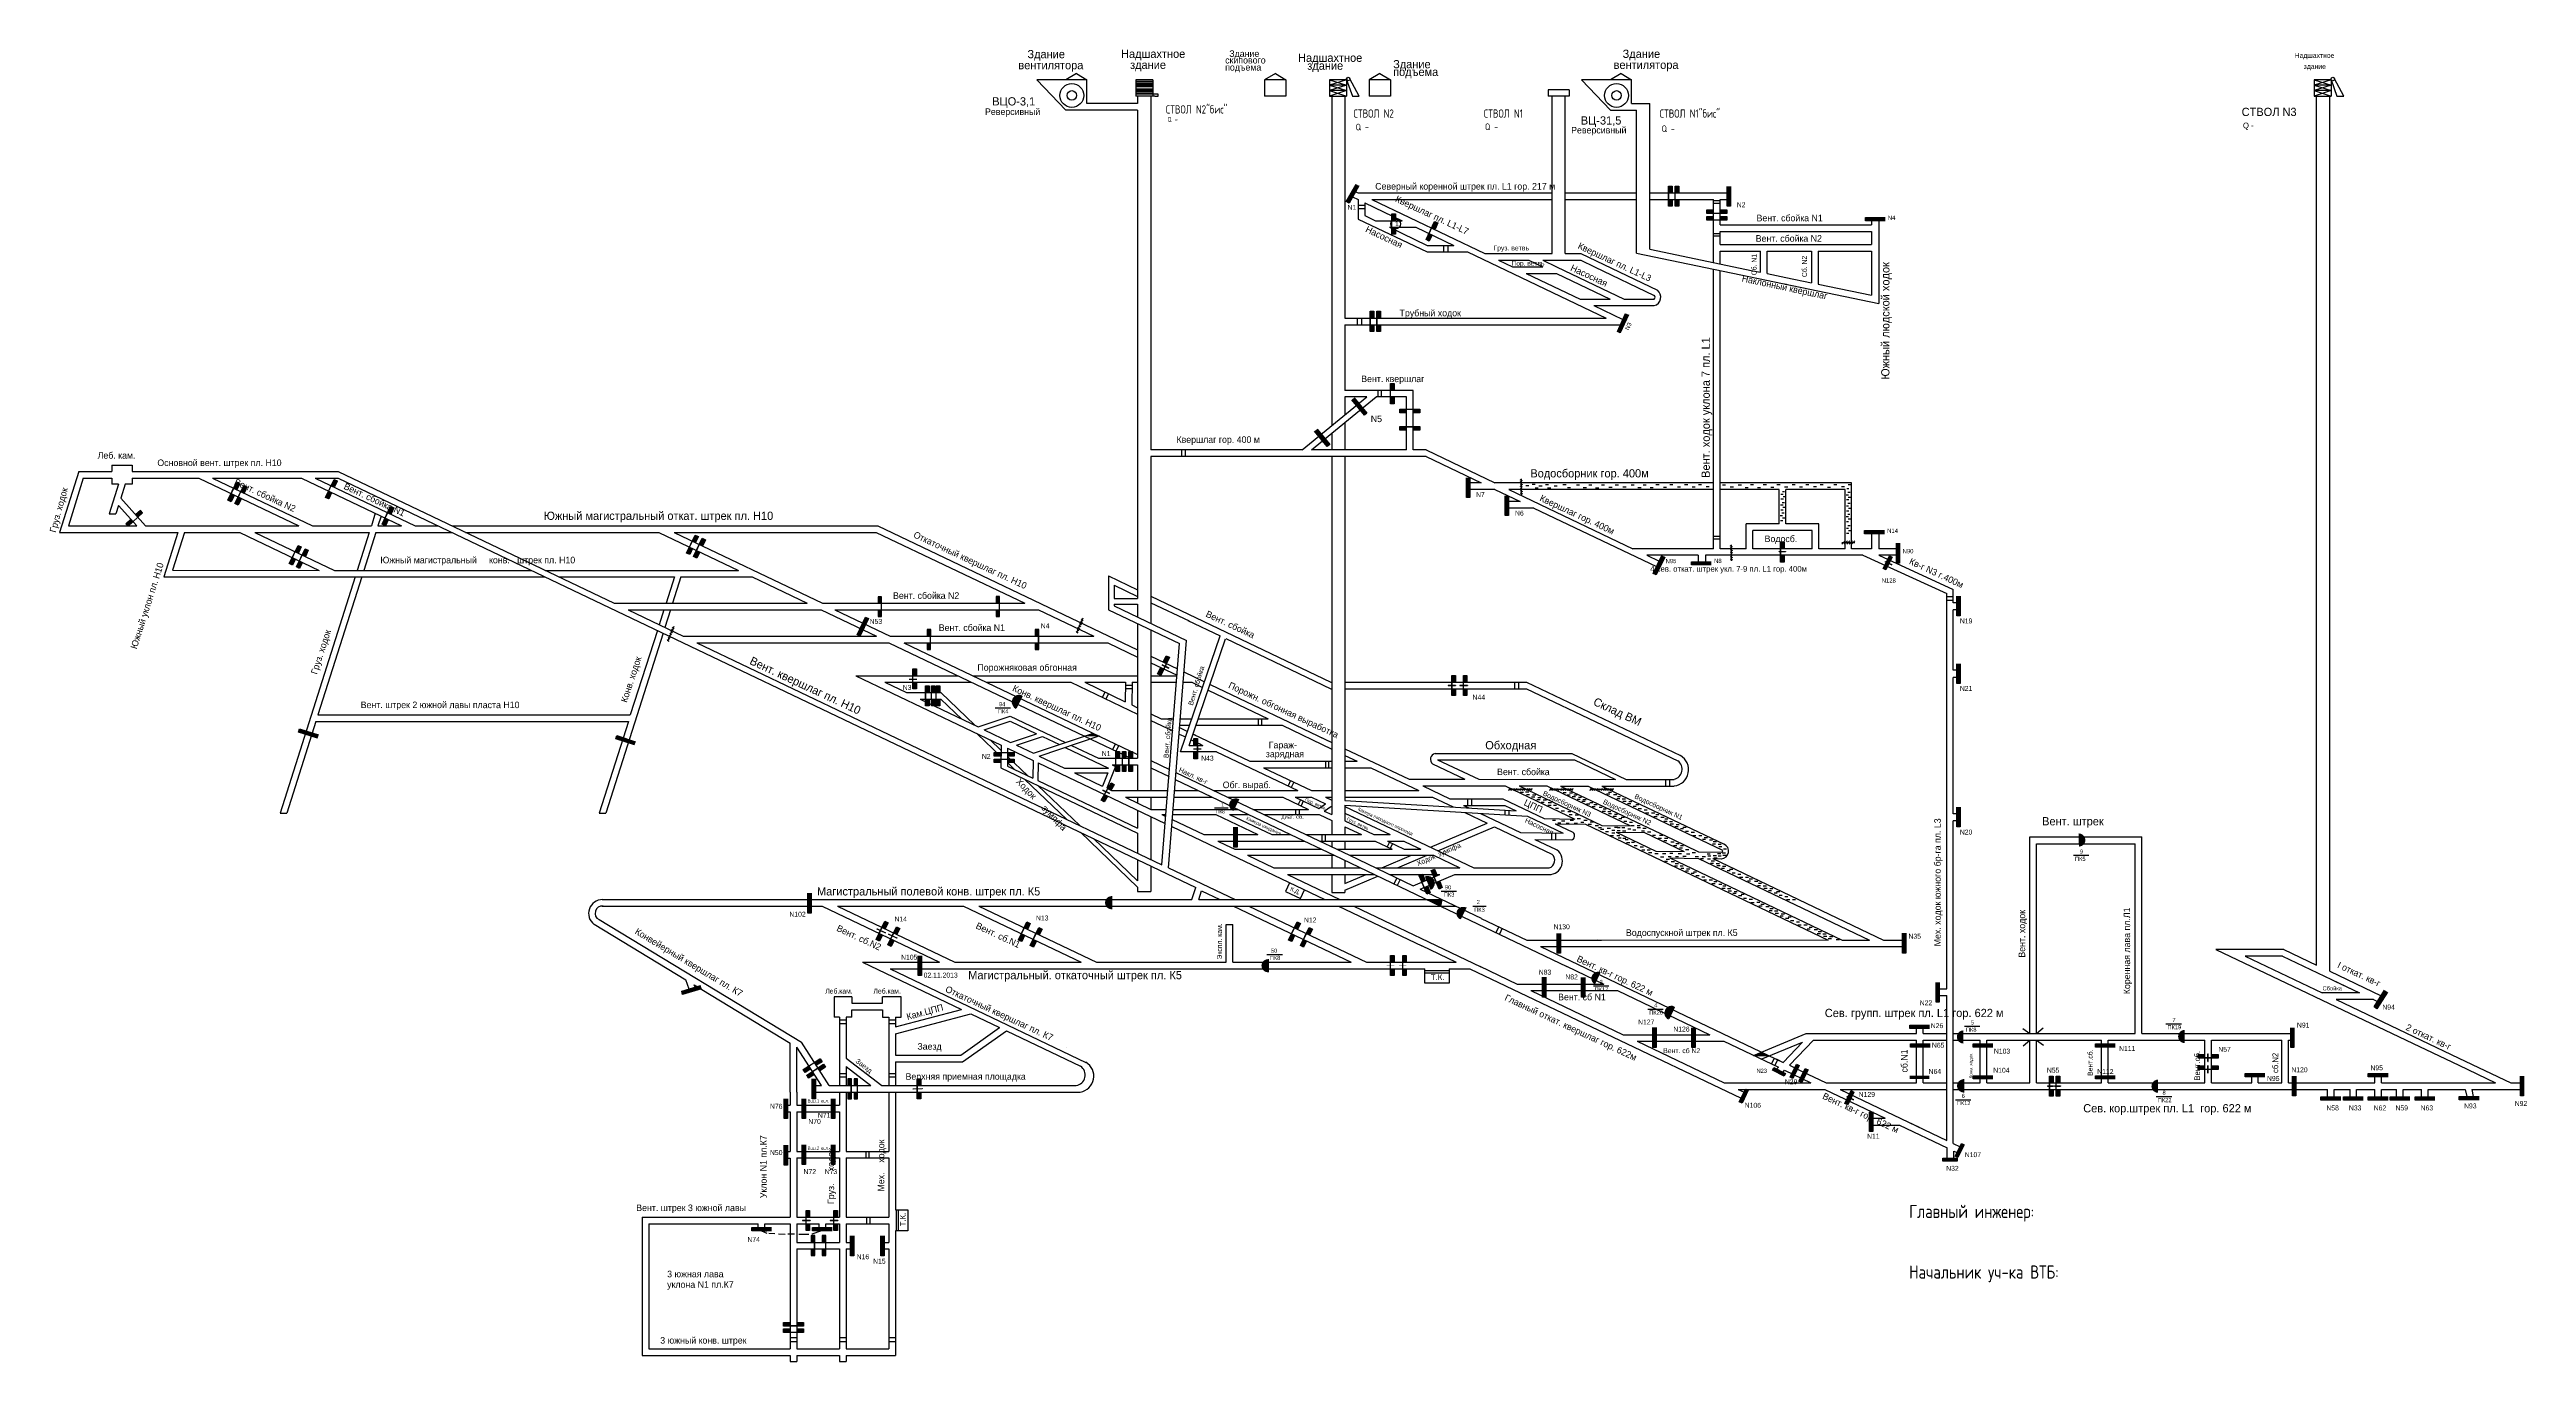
# Model space of a CAD drawing. Header units: millimetres. Extents: x -1214 to 292, y -473 to 324.
import ezdxf

# ---------------------------------------------------------------- set-up
doc = ezdxf.new("R2010")
doc.units = ezdxf.units.MM
for name, color, linetype in [('Двери', 7, 'Continuous'), ('Заслоны', 7, 'Continuous'), ('Номера перемычек', 7, 'Continuous'), ('Перемычки', 7, 'Continuous'), ('Пожарные арки', 7, 'Continuous')]:
    doc.layers.add(name, color=color, linetype=linetype)
doc.styles.add('ESKD', font='Eskdwin')

msp = doc.modelspace()

# ---------------------------------------------------------------- hatches: boundary and pattern name
h = msp.add_hatch(color=256)
h.paths.add_polyline_path([(-158.7, 19.1), (-161.7, 19.1), (-161.7, 18.9), (-158.7, 18.9)])
h.paths.add_polyline_path([(-161.8, 19.1), (-162.7, 19.1), (-162.7, 18.9), (-161.8, 18.9)])
h = msp.add_hatch(color=256)
h.paths.add_polyline_path([(-93.9, 15.8), (-95.6, 16.6), (-99.5, 8.8), (-97.8, 8)])
h.paths.add_polyline_path([(-94.1, 15.7), (-95.6, 16.5), (-99.3, 8.9), (-97.8, 8.2)], flags=16)
for color, points in [(256, [(-98.4, 13.2), (-98.5, 13.1), (-96.4, 12.1), (-96.3, 12.2)]), (256, [(-94.2, 11.1), (-94.2, 11.2), (-96.2, 12.2), (-96.3, 12.1)]), (256, [(-691.5, -58.3), (-691.5, -58.4), (-689.2, -58.4), (-689.2, -58.3)]), (256, [(-686.8, -58.4), (-686.8, -58.3), (-689.1, -58.3), (-689.1, -58.4)]), (256, [(-579.5, -91.2), (-585, -93), (-575.9, -92.9)]), (256, [(-574, -125.7), (-574, -125.8), (-571.9, -126.8), (-571.9, -126.7)]), (256, [(-569.8, -127.9), (-569.7, -127.7), (-571.8, -126.7), (-571.8, -126.9)]), (256, [(-367.6, -192.3), (-376.8, -192.3), (-368.5, -196.3)]), (256, [(-401.3, -232.3), (-401.3, -232.5), (-398.9, -232.5), (-398.9, -232.3)]), (256, [(-396.6, -232.5), (-396.6, -232.3), (-398.8, -232.3), (-398.8, -232.5)]), (256, [(-393.8, -232.3), (-393.8, -232.5), (-391.5, -232.5), (-391.5, -232.3)]), (256, [(-389.2, -232.5), (-389.2, -232.3), (-391.4, -232.3), (-391.4, -232.5)]), (256, [(-173.4, -284.9), (-178.3, -287), (-168.5, -287.2)]), (3, [(-165.8, -294.4), (-166.5, -295.8), (-159.7, -299.3), (-159, -298)]), (256, [(-686.6, -307.2), (-689.1, -307.2), (-689.1, -307.4), (-686.6, -307.3)]), (256, [(-683.6, -307.1), (-686.6, -307.2), (-686.6, -307.3), (-683.6, -307.3)]), (256, [(-121.6, -311.8), (-121.7, -312), (-119.6, -312.9), (-119.5, -312.8)]), (256, [(-120.6, -312.3), (-120.7, -312.4), (-119.2, -313.1), (-119.2, -313)]), (256, [(-117.5, -313.9), (-117.4, -313.8), (-119.4, -312.8), (-119.5, -313)])]:
    msp.add_hatch(color=color).paths.add_polyline_path(points)
h = msp.add_hatch(color=256)
h.paths.add_polyline_path([(98, -288.5), (98.1, -288.5), (98.1, -286.1), (98, -286.1)])
h.paths.add_polyline_path([(98, -290.7), (98.1, -290.7), (98.1, -288.6), (98, -288.6)])
h = msp.add_hatch(color=256)
h.paths.add_polyline_path([(-165.8, -294.3), (-166.7, -295.9), (-159.7, -299.5), (-158.8, -297.9)])
h.paths.add_polyline_path([(-159, -298), (-159.7, -299.3), (-166.5, -295.8), (-165.8, -294.4)], flags=16)
h = msp.add_hatch(color=256)
h.paths.add_polyline_path([(-150.5, -293.2), (-152.2, -292.4), (-156, -300.2), (-154.3, -301)])
h.paths.add_polyline_path([(-150.7, -293.3), (-152.1, -292.6), (-155.8, -300.1), (-154.4, -300.8)], flags=16)
h = msp.add_hatch(color=256)
h.paths.add_polyline_path([(-145.1, -295.7), (-146.8, -294.9), (-150.6, -302.7), (-148.9, -303.5)])
h.paths.add_polyline_path([(-145.3, -295.8), (-146.7, -295.1), (-150.5, -302.6), (-149, -303.3)], flags=16)
h = msp.add_hatch(color=256)
h.paths.add_polyline_path([(98, -295.5), (98.1, -295.5), (98.1, -293.1), (98, -293.1)])
h.paths.add_polyline_path([(98, -297.8), (98.1, -297.8), (98.1, -295.6), (98, -295.6)])
h = msp.add_hatch(color=256)
h.paths.add_polyline_path([(-181.4, -308.2), (-183.1, -307.4), (-186.9, -315.2), (-185.2, -316)])
h.paths.add_polyline_path([(-181.6, -308.3), (-183, -307.5), (-186.7, -315.1), (-185.3, -315.8)], flags=16)
h = msp.add_hatch(color=256)
h.paths.add_polyline_path([(-117.2, -309.3), (-118.9, -308.4), (-122.7, -316.2), (-121, -317)])
h.paths.add_polyline_path([(-117.4, -309.3), (-118.8, -308.6), (-122.5, -316.1), (-121.1, -316.9)], flags=16)
h = msp.add_hatch(color=256)
h.paths.add_polyline_path([(-50.2, -341.4), (-51.8, -340.5), (-55.7, -348.3), (-54, -349.1)])
h.paths.add_polyline_path([(-50.3, -341.4), (-51.8, -340.7), (-55.5, -348.3), (-54, -349)], flags=16)
h = msp.add_hatch(color=256)
h.paths.add_polyline_path([(-63.1, -349.4), (-63.1, -351.2), (-54.4, -351.2), (-54.4, -349.4)])
h.paths.add_polyline_path([(-63, -349.5), (-63, -351.1), (-54.6, -351.1), (-54.6, -349.5)], flags=16)
h = msp.add_hatch(color=256)
h.paths.add_polyline_path([(-751.7, -387.1), (-754.1, -387.1), (-754.1, -387.2), (-751.7, -387.2)])
h.paths.add_polyline_path([(-754.2, -387.1), (-756.4, -387.1), (-756.4, -387.2), (-754.2, -387.2)])
h.paths.add_polyline_path([(-754.1, -387.1), (-754.2, -387.1), (-754.2, -387.2), (-754.1, -387.2)])
h = msp.add_hatch(color=256)
h.paths.add_polyline_path([(-734.9, -387.1), (-737.3, -387.1), (-737.3, -387.2), (-734.9, -387.2)])
h.paths.add_polyline_path([(-737.4, -387.1), (-739.6, -387.1), (-739.6, -387.2), (-737.4, -387.2)])
h.paths.add_polyline_path([(-737.3, -387.1), (-737.4, -387.1), (-737.4, -387.2), (-737.3, -387.2)])
at = {"layer": 'Двери'}
h = msp.add_hatch(color=256, dxfattribs=at)
h.paths.add_polyline_path([(-227.7, 237.1), (-227.7, 241.2), (-229.9, 241.2), (-229.9, 237.1), (-229.8, 237.1), (-229.8, 241.1), (-227.8, 241.1), (-227.8, 237.1)])
h.paths.add_polyline_path([(-229.8, 233.1), (-229.8, 237.1), (-229.9, 237.1), (-229.9, 233.1)])
h.paths.add_polyline_path([(-227.7, 229), (-227.7, 233.1), (-227.8, 233.1), (-227.8, 229.1), (-229.8, 229.1), (-229.8, 233.1), (-229.9, 233.1), (-229.9, 229)])
h = msp.add_hatch(color=3, dxfattribs=at)
h.paths.add_polyline_path([(-227.8, 241.1), (-229.8, 241.1), (-229.8, 237.1), (-227.8, 237.1)])
h.paths.add_polyline_path([(-229.8, 229.1), (-227.8, 229.1), (-227.8, 233.1), (-229.8, 233.1)])
h = msp.add_hatch(color=256, dxfattribs=at)
h.paths.add_polyline_path([(-223.7, 237.1), (-223.7, 241.2), (-225.9, 241.2), (-225.9, 237.1), (-225.8, 237.1), (-225.8, 241.1), (-223.8, 241.1), (-223.8, 237.1)])
h.paths.add_polyline_path([(-225.8, 233.1), (-225.8, 237.1), (-225.9, 237.1), (-225.9, 233.1)])
h.paths.add_polyline_path([(-223.7, 229), (-223.7, 233.1), (-223.8, 233.1), (-223.8, 229.1), (-225.8, 229.1), (-225.8, 233.1), (-225.9, 233.1), (-225.9, 229)])
h = msp.add_hatch(color=3, dxfattribs=at)
h.paths.add_polyline_path([(-223.8, 241.1), (-225.8, 241.1), (-225.8, 237.1), (-223.8, 237.1)])
h.paths.add_polyline_path([(-225.8, 229.1), (-223.8, 229.1), (-223.8, 233.1), (-225.8, 233.1)])
h = msp.add_hatch(color=256, dxfattribs=at)
h.paths.add_polyline_path([(-202.6, 226.7), (-206.7, 226.7), (-206.7, 224.5), (-202.6, 224.5), (-202.6, 224.6), (-206.6, 224.6), (-206.6, 226.6), (-202.6, 226.6)])
h.paths.add_polyline_path([(-198.6, 224.6), (-202.6, 224.6), (-202.6, 224.5), (-198.6, 224.5)])
h.paths.add_polyline_path([(-194.5, 226.7), (-198.6, 226.7), (-198.6, 226.6), (-194.6, 226.6), (-194.6, 224.6), (-198.6, 224.6), (-198.6, 224.5), (-194.5, 224.5)])
h = msp.add_hatch(color=3, dxfattribs=at)
h.paths.add_polyline_path([(-206.6, 226.6), (-206.6, 224.6), (-202.6, 224.6), (-202.6, 226.6)])
h.paths.add_polyline_path([(-194.6, 224.6), (-194.6, 226.6), (-198.6, 226.6), (-198.6, 224.6)])
h = msp.add_hatch(color=256, dxfattribs=at)
h.paths.add_polyline_path([(-395.9, 220.2), (-395.9, 224.3), (-398.1, 224.3), (-398.1, 220.2), (-398, 220.2), (-398, 224.2), (-396, 224.2), (-396, 220.2)])
h.paths.add_polyline_path([(-398, 216.2), (-398, 220.2), (-398.1, 220.2), (-398.1, 216.2)])
h.paths.add_polyline_path([(-395.9, 212.1), (-395.9, 216.2), (-396, 216.2), (-396, 212.2), (-398, 212.2), (-398, 216.2), (-398.1, 216.2), (-398.1, 212.1)])
h = msp.add_hatch(color=3, dxfattribs=at)
h.paths.add_polyline_path([(-396, 224.2), (-398, 224.2), (-398, 220.2), (-396, 220.2)])
h.paths.add_polyline_path([(-398, 212.2), (-396, 212.2), (-396, 216.2), (-398, 216.2)])
h = msp.add_hatch(color=256, dxfattribs=at)
h.paths.add_polyline_path([(-371.8, 215.1), (-370.1, 218.8), (-372.1, 219.7), (-373.8, 216), (-373.7, 216), (-372, 219.6), (-370.2, 218.7), (-371.9, 215.1)])
h.paths.add_polyline_path([(-375.5, 212.3), (-373.7, 216), (-373.8, 216), (-375.5, 212.4)])
h.paths.add_polyline_path([(-375.3, 207.7), (-373.6, 211.4), (-373.7, 211.5), (-375.4, 207.9), (-377.2, 208.7), (-375.5, 212.3), (-375.5, 212.4), (-377.3, 208.7)])
h = msp.add_hatch(color=3, dxfattribs=at)
h.paths.add_polyline_path([(-370.2, 218.7), (-372, 219.6), (-373.7, 216), (-371.9, 215.1)])
h.paths.add_polyline_path([(-377.2, 208.7), (-375.4, 207.9), (-373.7, 211.5), (-375.5, 212.3)])
h = msp.add_hatch(color=256, dxfattribs=at)
h.paths.add_polyline_path([(-202.6, 222.7), (-206.7, 222.7), (-206.7, 220.5), (-202.6, 220.5), (-202.6, 220.6), (-206.6, 220.6), (-206.6, 222.6), (-202.6, 222.6)])
h.paths.add_polyline_path([(-198.6, 220.6), (-202.6, 220.6), (-202.6, 220.5), (-198.6, 220.5)])
h.paths.add_polyline_path([(-194.5, 222.7), (-198.6, 222.7), (-198.6, 222.6), (-194.6, 222.6), (-194.6, 220.6), (-198.6, 220.6), (-198.6, 220.5), (-194.5, 220.5)])
h = msp.add_hatch(color=3, dxfattribs=at)
h.paths.add_polyline_path([(-206.6, 222.6), (-206.6, 220.6), (-202.6, 220.6), (-202.6, 222.6)])
h.paths.add_polyline_path([(-194.6, 220.6), (-194.6, 222.6), (-198.6, 222.6), (-198.6, 220.6)])
h = msp.add_hatch(color=256, dxfattribs=at)
h.paths.add_polyline_path([(-409, 161.1), (-409, 165.2), (-411.2, 165.2), (-411.2, 161.1), (-411.1, 161.1), (-411.1, 165.1), (-409.1, 165.1), (-409.1, 161.1)])
h.paths.add_polyline_path([(-411.1, 157.1), (-411.1, 161.1), (-411.2, 161.1), (-411.2, 157.1)])
h.paths.add_polyline_path([(-409, 153), (-409, 157.1), (-409.1, 157.1), (-409.1, 153.1), (-411.1, 153.1), (-411.1, 157.1), (-411.2, 157.1), (-411.2, 153)])
h = msp.add_hatch(color=256, dxfattribs=at)
h.paths.add_polyline_path([(-409, 161), (-409, 165.1), (-411.2, 165.1), (-411.2, 161), (-411.1, 161), (-411.1, 165), (-409.1, 165), (-409.1, 161)])
h.paths.add_polyline_path([(-411.1, 157), (-411.1, 161), (-411.2, 161), (-411.2, 157)])
h.paths.add_polyline_path([(-409, 152.9), (-409, 157), (-409.1, 157), (-409.1, 153), (-411.1, 153), (-411.1, 157), (-411.2, 157), (-411.2, 152.9)])
h = msp.add_hatch(color=3, dxfattribs=at)
h.paths.add_polyline_path([(-409.1, 165.1), (-411.1, 165.1), (-411.1, 161.1), (-409.1, 161.1)])
h.paths.add_polyline_path([(-411.1, 153.1), (-409.1, 153.1), (-409.1, 157.1), (-411.1, 157.1)])
h = msp.add_hatch(color=3, dxfattribs=at)
h.paths.add_polyline_path([(-409.1, 165), (-411.1, 165), (-411.1, 161), (-409.1, 161)])
h.paths.add_polyline_path([(-411.1, 153), (-409.1, 153), (-409.1, 157), (-411.1, 157)])
h = msp.add_hatch(color=256, dxfattribs=at)
h.paths.add_polyline_path([(-405, 161.1), (-405, 165.2), (-407.2, 165.2), (-407.2, 161.1), (-407.1, 161.1), (-407.1, 165.1), (-405.1, 165.1), (-405.1, 161.1)])
h.paths.add_polyline_path([(-407.1, 157.1), (-407.1, 161.1), (-407.2, 161.1), (-407.2, 157.1)])
h.paths.add_polyline_path([(-405, 153), (-405, 157.1), (-405.1, 157.1), (-405.1, 153.1), (-407.1, 153.1), (-407.1, 157.1), (-407.2, 157.1), (-407.2, 153)])
h = msp.add_hatch(color=256, dxfattribs=at)
h.paths.add_polyline_path([(-405, 161), (-405, 165.1), (-407.2, 165.1), (-407.2, 161), (-407.1, 161), (-407.1, 165), (-405.1, 165), (-405.1, 161)])
h.paths.add_polyline_path([(-407.1, 157), (-407.1, 161), (-407.2, 161), (-407.2, 157)])
h.paths.add_polyline_path([(-405, 152.9), (-405, 157), (-405.1, 157), (-405.1, 153), (-407.1, 153), (-407.1, 157), (-407.2, 157), (-407.2, 152.9)])
h = msp.add_hatch(color=3, dxfattribs=at)
h.paths.add_polyline_path([(-405.1, 165.1), (-407.1, 165.1), (-407.1, 161.1), (-405.1, 161.1)])
h.paths.add_polyline_path([(-407.1, 153.1), (-405.1, 153.1), (-405.1, 157.1), (-407.1, 157.1)])
h = msp.add_hatch(color=3, dxfattribs=at)
h.paths.add_polyline_path([(-405.1, 165), (-407.1, 165), (-407.1, 161), (-405.1, 161)])
h.paths.add_polyline_path([(-407.1, 153), (-405.1, 153), (-405.1, 157), (-407.1, 157)])
h = msp.add_hatch(color=256, dxfattribs=at)
h.paths.add_polyline_path([(-396.7, 117.1), (-396.7, 121.2), (-398.9, 121.2), (-398.9, 117.1), (-398.8, 117.1), (-398.8, 121.1), (-396.8, 121.1), (-396.8, 117.1)])
h.paths.add_polyline_path([(-398.8, 113.1), (-398.8, 117.1), (-398.9, 117.1), (-398.9, 113.1)])
h.paths.add_polyline_path([(-396.7, 109), (-396.7, 113.1), (-396.8, 113.1), (-396.8, 109.1), (-398.8, 109.1), (-398.8, 113.1), (-398.9, 113.1), (-398.9, 109)])
h = msp.add_hatch(color=3, dxfattribs=at)
h.paths.add_polyline_path([(-396.8, 121.1), (-398.8, 121.1), (-398.8, 117.1), (-396.8, 117.1)])
h.paths.add_polyline_path([(-398.8, 109.1), (-396.8, 109.1), (-396.8, 113.1), (-398.8, 113.1)])
h = msp.add_hatch(color=256, dxfattribs=at)
h.paths.add_polyline_path([(-385.1, 103.5), (-381, 103.5), (-381, 105.7), (-385.1, 105.7), (-385.1, 105.6), (-381.1, 105.6), (-381.1, 103.6), (-385.1, 103.6)])
h.paths.add_polyline_path([(-389.1, 105.6), (-385.1, 105.6), (-385.1, 105.7), (-389.1, 105.7)])
h.paths.add_polyline_path([(-393.2, 103.5), (-389.1, 103.5), (-389.1, 103.6), (-393.1, 103.6), (-393.1, 105.6), (-389.1, 105.6), (-389.1, 105.7), (-393.2, 105.7)])
h = msp.add_hatch(color=3, dxfattribs=at)
h.paths.add_polyline_path([(-381.1, 103.6), (-381.1, 105.6), (-385.1, 105.6), (-385.1, 103.6)])
h.paths.add_polyline_path([(-393.1, 105.6), (-393.1, 103.6), (-389.1, 103.6), (-389.1, 105.6)])
h = msp.add_hatch(color=256, dxfattribs=at)
h.paths.add_polyline_path([(-385.1, 92.9), (-381, 92.9), (-381, 95.1), (-385.1, 95.1), (-385.1, 95), (-381.1, 95), (-381.1, 93), (-385.1, 93)])
h.paths.add_polyline_path([(-389.1, 95), (-385.1, 95), (-385.1, 95.1), (-389.1, 95.1)])
h.paths.add_polyline_path([(-393.2, 92.9), (-389.1, 92.9), (-389.1, 93), (-393.1, 93), (-393.1, 95), (-389.1, 95), (-389.1, 95.1), (-393.2, 95.1)])
h = msp.add_hatch(color=3, dxfattribs=at)
h.paths.add_polyline_path([(-381.1, 93), (-381.1, 95), (-385.1, 95), (-385.1, 93)])
h.paths.add_polyline_path([(-393.1, 95), (-393.1, 93), (-389.1, 93), (-389.1, 95)])
h = msp.add_hatch(color=256, dxfattribs=at)
h.paths.add_polyline_path([(-1100.1, 56.7), (-1098.3, 60.4), (-1100.3, 61.4), (-1102.1, 57.7), (-1102, 57.6), (-1100.3, 61.2), (-1098.5, 60.4), (-1100.2, 56.7)])
h.paths.add_polyline_path([(-1103.7, 54), (-1102, 57.6), (-1102.1, 57.7), (-1103.8, 54)])
h.paths.add_polyline_path([(-1103.6, 49.4), (-1101.8, 53.1), (-1101.9, 53.1), (-1103.6, 49.5), (-1105.4, 50.4), (-1103.7, 54), (-1103.8, 54), (-1105.6, 50.3)])
h = msp.add_hatch(color=3, dxfattribs=at)
h.paths.add_polyline_path([(-1098.5, 60.4), (-1100.3, 61.2), (-1102, 57.6), (-1100.2, 56.7)])
h.paths.add_polyline_path([(-1105.4, 50.4), (-1103.6, 49.5), (-1101.9, 53.1), (-1103.7, 54)])
h = msp.add_hatch(color=256, dxfattribs=at)
h.paths.add_polyline_path([(-1040.9, 58.4), (-1039.1, 62.1), (-1041.1, 63), (-1042.8, 59.3), (-1042.7, 59.3), (-1041, 62.9), (-1039.2, 62), (-1040.9, 58.4)])
h.paths.add_polyline_path([(-1044.5, 55.7), (-1042.7, 59.3), (-1042.8, 59.3), (-1044.6, 55.7)])
h.paths.add_polyline_path([(-1044.3, 51.1), (-1042.6, 54.8), (-1042.7, 54.8), (-1044.4, 51.2), (-1046.2, 52.1), (-1044.5, 55.7), (-1044.6, 55.7), (-1046.3, 52)])
h = msp.add_hatch(color=3, dxfattribs=at)
h.paths.add_polyline_path([(-1039.2, 62), (-1041, 62.9), (-1042.7, 59.3), (-1040.9, 58.4)])
h.paths.add_polyline_path([(-1046.2, 52.1), (-1044.4, 51.2), (-1042.7, 54.8), (-1044.5, 55.7)])
h = msp.add_hatch(color=256, dxfattribs=at)
h.paths.add_polyline_path([(-1095.8, 54.7), (-1094.1, 58.4), (-1096, 59.3), (-1097.8, 55.6), (-1097.7, 55.6), (-1096, 59.2), (-1094.2, 58.3), (-1095.9, 54.7)])
h.paths.add_polyline_path([(-1099.4, 52), (-1097.7, 55.6), (-1097.8, 55.6), (-1099.5, 52)])
h.paths.add_polyline_path([(-1099.3, 47.4), (-1097.6, 51.1), (-1097.6, 51.1), (-1099.4, 47.5), (-1101.2, 48.3), (-1099.4, 52), (-1099.5, 52), (-1101.3, 48.3)])
h = msp.add_hatch(color=3, dxfattribs=at)
h.paths.add_polyline_path([(-1094.2, 58.3), (-1096, 59.2), (-1097.7, 55.6), (-1095.9, 54.7)])
h.paths.add_polyline_path([(-1101.2, 48.3), (-1099.4, 47.5), (-1097.6, 51.1), (-1099.4, 52)])
h = msp.add_hatch(color=256, dxfattribs=at)
h.paths.add_polyline_path([(-1006.4, 42), (-1004.7, 45.7), (-1006.7, 46.7), (-1008.4, 43), (-1008.3, 42.9), (-1006.6, 46.5), (-1004.8, 45.7), (-1006.5, 42.1)])
h.paths.add_polyline_path([(-1010.1, 39.3), (-1008.3, 42.9), (-1008.4, 43), (-1010.1, 39.4)])
h.paths.add_polyline_path([(-1009.9, 34.7), (-1008.2, 38.4), (-1008.2, 38.5), (-1010, 34.8), (-1011.8, 35.7), (-1010.1, 39.3), (-1010.1, 39.4), (-1011.9, 35.7)])
h = msp.add_hatch(color=3, dxfattribs=at)
h.paths.add_polyline_path([(-1004.8, 45.7), (-1006.6, 46.5), (-1008.3, 42.9), (-1006.5, 42.1)])
h.paths.add_polyline_path([(-1011.8, 35.7), (-1010, 34.8), (-1008.2, 38.5), (-1010.1, 39.3)])
h = msp.add_hatch(color=256, dxfattribs=at)
h.paths.add_polyline_path([(-1161.8, 41.5), (-1158.8, 44.3), (-1157.3, 42.7), (-1160.3, 39.9), (-1160.4, 40), (-1157.5, 42.7), (-1158.8, 44.2), (-1161.8, 41.5)])
h.paths.add_polyline_path([(-1163.4, 37.3), (-1160.4, 40), (-1160.3, 39.9), (-1163.3, 37.2)])
h.paths.add_polyline_path([(-1167.8, 36.1), (-1164.8, 38.9), (-1164.7, 38.8), (-1167.7, 36.1), (-1166.3, 34.6), (-1163.4, 37.3), (-1163.3, 37.2), (-1166.4, 34.5)])
h = msp.add_hatch(color=3, dxfattribs=at)
h.paths.add_polyline_path([(-1158.8, 44.2), (-1157.5, 42.7), (-1160.4, 40), (-1161.8, 41.5)])
h.paths.add_polyline_path([(-1166.3, 34.6), (-1167.7, 36.1), (-1164.7, 38.8), (-1163.4, 37.3)])
h = msp.add_hatch(color=256, dxfattribs=at)
h.paths.add_polyline_path([(-1062.8, 18.3), (-1061, 22), (-1063, 22.9), (-1064.8, 19.2), (-1064.7, 19.2), (-1063, 22.8), (-1061.2, 21.9), (-1062.9, 18.3)])
h.paths.add_polyline_path([(-1066.4, 15.5), (-1064.7, 19.2), (-1064.8, 19.2), (-1066.5, 15.6)])
h.paths.add_polyline_path([(-1066.3, 10.9), (-1064.5, 14.6), (-1064.6, 14.7), (-1066.3, 11.1), (-1068.1, 11.9), (-1066.4, 15.5), (-1066.5, 15.6), (-1068.3, 11.9)])
h = msp.add_hatch(color=3, dxfattribs=at)
h.paths.add_polyline_path([(-1061.2, 21.9), (-1063, 22.8), (-1064.7, 19.2), (-1062.9, 18.3)])
h.paths.add_polyline_path([(-1068.1, 11.9), (-1066.3, 11.1), (-1064.6, 14.7), (-1066.4, 15.5)])
h = msp.add_hatch(color=256, dxfattribs=at)
h.paths.add_polyline_path([(-1058.5, 16.2), (-1056.8, 19.9), (-1058.7, 20.9), (-1060.5, 17.2), (-1060.4, 17.1), (-1058.7, 20.7), (-1056.9, 19.9), (-1058.6, 16.3)])
h.paths.add_polyline_path([(-1062.1, 13.5), (-1060.4, 17.1), (-1060.5, 17.2), (-1062.2, 13.5)])
h.paths.add_polyline_path([(-1062, 8.9), (-1060.3, 12.6), (-1060.3, 12.6), (-1062.1, 9), (-1063.9, 9.9), (-1062.1, 13.5), (-1062.2, 13.5), (-1064, 9.8)])
h = msp.add_hatch(color=3, dxfattribs=at)
h.paths.add_polyline_path([(-1056.9, 19.9), (-1058.7, 20.7), (-1060.4, 17.1), (-1058.6, 16.3)])
h.paths.add_polyline_path([(-1063.9, 9.9), (-1062.1, 9), (-1060.3, 12.6), (-1062.1, 13.5)])
h = msp.add_hatch(color=256, dxfattribs=at)
h.paths.add_polyline_path([(-821.4, 24.6), (-819.6, 28.3), (-821.6, 29.2), (-823.4, 25.5), (-823.3, 25.5), (-821.6, 29.1), (-819.7, 28.2), (-821.5, 24.6)])
h.paths.add_polyline_path([(-825, 21.9), (-823.3, 25.5), (-823.4, 25.5), (-825.1, 21.9)])
h.paths.add_polyline_path([(-824.9, 17.3), (-823.1, 21), (-823.2, 21), (-824.9, 17.4), (-826.7, 18.3), (-825, 21.9), (-825.1, 21.9), (-826.9, 18.2)])
h = msp.add_hatch(color=3, dxfattribs=at)
h.paths.add_polyline_path([(-819.7, 28.2), (-821.6, 29.1), (-823.3, 25.5), (-821.5, 24.6)])
h.paths.add_polyline_path([(-826.7, 18.3), (-824.9, 17.4), (-823.2, 21), (-825, 21.9)])
h = msp.add_hatch(color=256, dxfattribs=at)
h.paths.add_polyline_path([(-817.1, 22.5), (-815.3, 26.2), (-817.3, 27.2), (-819.1, 23.5), (-819, 23.5), (-817.3, 27.1), (-815.5, 26.2), (-817.2, 22.6)])
h.paths.add_polyline_path([(-820.7, 19.8), (-819, 23.5), (-819.1, 23.5), (-820.8, 19.9)])
h.paths.add_polyline_path([(-820.6, 15.2), (-818.8, 18.9), (-818.9, 19), (-820.6, 15.4), (-822.4, 16.2), (-820.7, 19.8), (-820.8, 19.9), (-822.6, 16.2)])
h = msp.add_hatch(color=3, dxfattribs=at)
h.paths.add_polyline_path([(-815.5, 26.2), (-817.3, 27.1), (-819, 23.5), (-817.2, 22.6)])
h.paths.add_polyline_path([(-822.4, 16.2), (-820.6, 15.4), (-818.9, 19), (-820.7, 19.8)])
h = msp.add_hatch(color=256, dxfattribs=at)
h.paths.add_polyline_path([(-159.6, 20.9), (-159.6, 25), (-161.8, 25), (-161.8, 20.9), (-161.7, 20.9), (-161.7, 24.9), (-159.7, 24.9), (-159.7, 20.9)])
h.paths.add_polyline_path([(-161.7, 16.9), (-161.7, 20.9), (-161.8, 20.9), (-161.8, 16.9)])
h.paths.add_polyline_path([(-159.6, 12.8), (-159.6, 16.9), (-159.7, 16.9), (-159.7, 12.9), (-161.7, 12.9), (-161.7, 16.9), (-161.8, 16.9), (-161.8, 12.8)])
h = msp.add_hatch(color=3, dxfattribs=at)
h.paths.add_polyline_path([(-159.7, 24.9), (-161.7, 24.9), (-161.7, 20.9), (-159.7, 20.9)])
h.paths.add_polyline_path([(-161.7, 12.9), (-159.7, 12.9), (-159.7, 16.9), (-161.7, 16.9)])
h = msp.add_hatch(color=256, dxfattribs=at)
h.paths.add_polyline_path([(-710.4, -12.3), (-710.4, -8.2), (-708.2, -8.2), (-708.2, -12.3), (-708.3, -12.3), (-708.3, -8.3), (-710.3, -8.3), (-710.3, -12.3)])
h.paths.add_polyline_path([(-708.3, -16.3), (-708.3, -12.3), (-708.2, -12.3), (-708.2, -16.3)])
h.paths.add_polyline_path([(-710.4, -20.4), (-710.4, -16.3), (-710.3, -16.3), (-710.3, -20.3), (-708.3, -20.3), (-708.3, -16.3), (-708.2, -16.3), (-708.2, -20.4)])
h = msp.add_hatch(color=3, dxfattribs=at)
h.paths.add_polyline_path([(-710.3, -8.3), (-708.3, -8.3), (-708.3, -12.3), (-710.3, -12.3)])
h.paths.add_polyline_path([(-708.3, -20.3), (-710.3, -20.3), (-710.3, -16.3), (-708.3, -16.3)])
h = msp.add_hatch(color=256, dxfattribs=at)
h.paths.add_polyline_path([(-638.7, -12.3), (-638.7, -8.2), (-636.5, -8.2), (-636.5, -12.3), (-636.6, -12.3), (-636.6, -8.3), (-638.6, -8.3), (-638.6, -12.3)])
h.paths.add_polyline_path([(-636.6, -16.3), (-636.6, -12.3), (-636.5, -12.3), (-636.5, -16.3)])
h.paths.add_polyline_path([(-638.7, -20.4), (-638.7, -16.3), (-638.6, -16.3), (-638.6, -20.3), (-636.6, -20.3), (-636.6, -16.3), (-636.5, -16.3), (-636.5, -20.4)])
h = msp.add_hatch(color=3, dxfattribs=at)
h.paths.add_polyline_path([(-638.6, -8.3), (-636.6, -8.3), (-636.6, -12.3), (-638.6, -12.3)])
h.paths.add_polyline_path([(-636.6, -20.3), (-638.6, -20.3), (-638.6, -16.3), (-636.6, -16.3)])
h = msp.add_hatch(color=256, dxfattribs=at)
h.paths.add_polyline_path([(-680.6, -32.3), (-680.6, -28.2), (-678.4, -28.2), (-678.4, -32.3), (-678.5, -32.3), (-678.5, -28.3), (-680.5, -28.3), (-680.5, -32.3)])
h.paths.add_polyline_path([(-678.5, -36.3), (-678.5, -32.3), (-678.4, -32.3), (-678.4, -36.3)])
h.paths.add_polyline_path([(-680.6, -40.4), (-680.6, -36.3), (-680.5, -36.3), (-680.5, -40.3), (-678.5, -40.3), (-678.5, -36.3), (-678.4, -36.3), (-678.4, -40.4)])
h = msp.add_hatch(color=3, dxfattribs=at)
h.paths.add_polyline_path([(-680.5, -28.3), (-678.5, -28.3), (-678.5, -32.3), (-680.5, -32.3)])
h.paths.add_polyline_path([(-678.5, -40.3), (-680.5, -40.3), (-680.5, -36.3), (-678.5, -36.3)])
h = msp.add_hatch(color=256, dxfattribs=at)
h.paths.add_polyline_path([(-614.9, -32.3), (-614.9, -28.2), (-612.7, -28.2), (-612.7, -32.3), (-612.8, -32.3), (-612.8, -28.3), (-614.8, -28.3), (-614.8, -32.3)])
h.paths.add_polyline_path([(-612.8, -36.3), (-612.8, -32.3), (-612.7, -32.3), (-612.7, -36.3)])
h.paths.add_polyline_path([(-614.9, -40.4), (-614.9, -36.3), (-614.8, -36.3), (-614.8, -40.3), (-612.8, -40.3), (-612.8, -36.3), (-612.7, -36.3), (-612.7, -40.4)])
h = msp.add_hatch(color=3, dxfattribs=at)
h.paths.add_polyline_path([(-614.8, -28.3), (-612.8, -28.3), (-612.8, -32.3), (-614.8, -32.3)])
h.paths.add_polyline_path([(-612.8, -40.3), (-614.8, -40.3), (-614.8, -36.3), (-612.8, -36.3)])
h = msp.add_hatch(color=256, dxfattribs=at)
h.paths.add_polyline_path([(-538.8, -51.5), (-540.6, -55.2), (-538.6, -56.2), (-536.8, -52.5), (-536.9, -52.4), (-538.6, -56), (-540.4, -55.2), (-538.7, -51.6)])
h.paths.add_polyline_path([(-535.2, -48.8), (-536.9, -52.4), (-536.8, -52.5), (-535.1, -48.8)])
h.paths.add_polyline_path([(-535.3, -44.2), (-537.1, -47.9), (-537, -47.9), (-535.3, -44.3), (-533.5, -45.2), (-535.2, -48.8), (-535.1, -48.8), (-533.3, -45.1)])
h = msp.add_hatch(color=3, dxfattribs=at)
h.paths.add_polyline_path([(-540.4, -55.2), (-538.6, -56), (-536.9, -52.4), (-538.7, -51.6)])
h.paths.add_polyline_path([(-533.5, -45.2), (-535.3, -44.3), (-537, -47.9), (-535.2, -48.8)])
h = msp.add_hatch(color=256, dxfattribs=at)
h.paths.add_polyline_path([(-687.1, -56.2), (-687.1, -52.1), (-689.3, -52.1), (-689.3, -56.2), (-689.2, -56.2), (-689.2, -52.2), (-687.2, -52.2), (-687.2, -56.2)])
h.paths.add_polyline_path([(-689.2, -60.2), (-689.2, -56.2), (-689.3, -56.2), (-689.3, -60.2)])
h.paths.add_polyline_path([(-687.1, -64.3), (-687.1, -60.2), (-687.2, -60.2), (-687.2, -64.2), (-689.2, -64.2), (-689.2, -60.2), (-689.3, -60.2), (-689.3, -64.3)])
h = msp.add_hatch(color=3, dxfattribs=at)
h.paths.add_polyline_path([(-687.2, -52.2), (-689.2, -52.2), (-689.2, -56.2), (-687.2, -56.2)])
h.paths.add_polyline_path([(-689.2, -64.2), (-687.2, -64.2), (-687.2, -60.2), (-689.2, -60.2)])
h = msp.add_hatch(color=256, dxfattribs=at)
h.paths.add_polyline_path([(-538, -49.5), (-538, -49.6), (-536, -50.5), (-536, -50.4)])
h.paths.add_polyline_path([(-535.9, -50.5), (-535.9, -50.6), (-533.8, -51.6), (-533.7, -51.5)])
h = msp.add_hatch(color=256, dxfattribs=at)
h.paths.add_polyline_path([(-359.4, -60.2), (-359.4, -56.1), (-361.6, -56.1), (-361.6, -60.2), (-361.5, -60.2), (-361.5, -56.2), (-359.5, -56.2), (-359.5, -60.2)])
h.paths.add_polyline_path([(-361.5, -64.2), (-361.5, -60.2), (-361.6, -60.2), (-361.6, -64.2)])
h.paths.add_polyline_path([(-359.4, -68.3), (-359.4, -64.2), (-359.5, -64.2), (-359.5, -68.2), (-361.5, -68.2), (-361.5, -64.2), (-361.6, -64.2), (-361.6, -68.3)])
h = msp.add_hatch(color=3, dxfattribs=at)
h.paths.add_polyline_path([(-359.5, -56.2), (-361.5, -56.2), (-361.5, -60.2), (-359.5, -60.2)])
h.paths.add_polyline_path([(-361.5, -68.2), (-359.5, -68.2), (-359.5, -64.2), (-361.5, -64.2)])
h = msp.add_hatch(color=256, dxfattribs=at)
h.paths.add_polyline_path([(-352.4, -60.2), (-352.4, -56.1), (-354.6, -56.1), (-354.6, -60.2), (-354.5, -60.2), (-354.5, -56.2), (-352.5, -56.2), (-352.5, -60.2)])
h.paths.add_polyline_path([(-354.5, -64.2), (-354.5, -60.2), (-354.6, -60.2), (-354.6, -64.2)])
h.paths.add_polyline_path([(-352.4, -68.3), (-352.4, -64.2), (-352.5, -64.2), (-352.5, -68.2), (-354.5, -68.2), (-354.5, -64.2), (-354.6, -64.2), (-354.6, -68.3)])
h = msp.add_hatch(color=3, dxfattribs=at)
h.paths.add_polyline_path([(-352.5, -56.2), (-354.5, -56.2), (-354.5, -60.2), (-352.5, -60.2)])
h.paths.add_polyline_path([(-354.5, -68.2), (-352.5, -68.2), (-352.5, -64.2), (-354.5, -64.2)])
h = msp.add_hatch(color=256, dxfattribs=at)
h.paths.add_polyline_path([(-679.3, -66.5), (-679.3, -62.4), (-681.5, -62.4), (-681.5, -66.5), (-681.4, -66.5), (-681.4, -62.5), (-679.4, -62.5), (-679.4, -66.5)])
h.paths.add_polyline_path([(-681.4, -70.5), (-681.4, -66.5), (-681.5, -66.5), (-681.5, -70.5)])
h.paths.add_polyline_path([(-679.3, -74.6), (-679.3, -70.5), (-679.4, -70.5), (-679.4, -74.5), (-681.4, -74.5), (-681.4, -70.5), (-681.5, -70.5), (-681.5, -74.6)])
h = msp.add_hatch(color=3, dxfattribs=at)
h.paths.add_polyline_path([(-679.4, -62.5), (-681.4, -62.5), (-681.4, -66.5), (-679.4, -66.5)])
h.paths.add_polyline_path([(-681.4, -74.5), (-679.4, -74.5), (-679.4, -70.5), (-681.4, -70.5)])
h = msp.add_hatch(color=256, dxfattribs=at)
h.paths.add_polyline_path([(-675.8, -66.5), (-675.8, -62.4), (-678, -62.4), (-678, -66.5), (-677.9, -66.5), (-677.9, -62.5), (-675.9, -62.5), (-675.9, -66.5)])
h.paths.add_polyline_path([(-677.9, -70.5), (-677.9, -66.5), (-678, -66.5), (-678, -70.5)])
h.paths.add_polyline_path([(-675.8, -74.6), (-675.8, -70.5), (-675.9, -70.5), (-675.9, -74.5), (-677.9, -74.5), (-677.9, -70.5), (-678, -70.5), (-678, -74.6)])
h = msp.add_hatch(color=3, dxfattribs=at)
h.paths.add_polyline_path([(-675.9, -62.5), (-677.9, -62.5), (-677.9, -66.5), (-675.9, -66.5)])
h.paths.add_polyline_path([(-677.9, -74.5), (-675.9, -74.5), (-675.9, -70.5), (-677.9, -70.5)])
h = msp.add_hatch(color=256, dxfattribs=at)
h.paths.add_polyline_path([(-672.9, -66.5), (-672.9, -62.4), (-675.1, -62.4), (-675.1, -66.5), (-675, -66.5), (-675, -62.5), (-673, -62.5), (-673, -66.5)])
h.paths.add_polyline_path([(-675, -70.5), (-675, -66.5), (-675.1, -66.5), (-675.1, -70.5)])
h.paths.add_polyline_path([(-672.9, -74.6), (-672.9, -70.5), (-673, -70.5), (-673, -74.5), (-675, -74.5), (-675, -70.5), (-675.1, -70.5), (-675.1, -74.6)])
h = msp.add_hatch(color=3, dxfattribs=at)
h.paths.add_polyline_path([(-673, -62.5), (-675, -62.5), (-675, -66.5), (-673, -66.5)])
h.paths.add_polyline_path([(-675, -74.5), (-673, -74.5), (-673, -70.5), (-675, -70.5)])
h = msp.add_hatch(color=256, dxfattribs=at)
h.paths.add_polyline_path([(-631.7, -105.1), (-627.6, -105.1), (-627.6, -102.9), (-631.7, -102.9), (-631.7, -103), (-627.7, -103), (-627.7, -105), (-631.7, -105)])
h.paths.add_polyline_path([(-635.7, -103), (-631.7, -103), (-631.7, -102.9), (-635.7, -102.9)])
h.paths.add_polyline_path([(-639.8, -105.1), (-635.7, -105.1), (-635.7, -105), (-639.7, -105), (-639.7, -103), (-635.7, -103), (-635.7, -102.9), (-639.8, -102.9)])
h = msp.add_hatch(color=3, dxfattribs=at)
h.paths.add_polyline_path([(-627.7, -105), (-627.7, -103), (-631.7, -103), (-631.7, -105)])
h.paths.add_polyline_path([(-639.7, -103), (-639.7, -105), (-635.7, -105), (-635.7, -103)])
h = msp.add_hatch(color=256, dxfattribs=at)
h.paths.add_polyline_path([(-563.7, -106.4), (-563.7, -102.3), (-565.9, -102.3), (-565.9, -106.4), (-565.8, -106.4), (-565.8, -102.4), (-563.8, -102.4), (-563.8, -106.4)])
h.paths.add_polyline_path([(-565.8, -110.4), (-565.8, -106.4), (-565.9, -106.4), (-565.9, -110.4)])
h.paths.add_polyline_path([(-563.7, -114.5), (-563.7, -110.4), (-563.8, -110.4), (-563.8, -114.4), (-565.8, -114.4), (-565.8, -110.4), (-565.9, -110.4), (-565.9, -114.5)])
h = msp.add_hatch(color=3, dxfattribs=at)
h.paths.add_polyline_path([(-563.8, -102.4), (-565.8, -102.4), (-565.8, -106.4), (-563.8, -106.4)])
h.paths.add_polyline_path([(-565.8, -114.4), (-563.8, -114.4), (-563.8, -110.4), (-565.8, -110.4)])
h = msp.add_hatch(color=256, dxfattribs=at)
h.paths.add_polyline_path([(-559.7, -106.4), (-559.7, -102.3), (-561.9, -102.3), (-561.9, -106.4), (-561.8, -106.4), (-561.8, -102.4), (-559.8, -102.4), (-559.8, -106.4)])
h.paths.add_polyline_path([(-561.8, -110.4), (-561.8, -106.4), (-561.9, -106.4), (-561.9, -110.4)])
h.paths.add_polyline_path([(-559.7, -114.5), (-559.7, -110.4), (-559.8, -110.4), (-559.8, -114.4), (-561.8, -114.4), (-561.8, -110.4), (-561.9, -110.4), (-561.9, -114.5)])
h = msp.add_hatch(color=3, dxfattribs=at)
h.paths.add_polyline_path([(-559.8, -102.4), (-561.8, -102.4), (-561.8, -106.4), (-559.8, -106.4)])
h.paths.add_polyline_path([(-561.8, -114.4), (-559.8, -114.4), (-559.8, -110.4), (-561.8, -110.4)])
h = msp.add_hatch(color=256, dxfattribs=at)
h.paths.add_polyline_path([(-555.7, -106.4), (-555.7, -102.3), (-557.9, -102.3), (-557.9, -106.4), (-557.8, -106.4), (-557.8, -102.4), (-555.8, -102.4), (-555.8, -106.4)])
h.paths.add_polyline_path([(-557.8, -110.4), (-557.8, -106.4), (-557.9, -106.4), (-557.9, -110.4)])
h.paths.add_polyline_path([(-555.7, -114.5), (-555.7, -110.4), (-555.8, -110.4), (-555.8, -114.4), (-557.8, -114.4), (-557.8, -110.4), (-557.9, -110.4), (-557.9, -114.5)])
h = msp.add_hatch(color=3, dxfattribs=at)
h.paths.add_polyline_path([(-555.8, -102.4), (-557.8, -102.4), (-557.8, -106.4), (-555.8, -106.4)])
h.paths.add_polyline_path([(-557.8, -114.4), (-555.8, -114.4), (-555.8, -110.4), (-557.8, -110.4)])
h = msp.add_hatch(color=256, dxfattribs=at)
h.paths.add_polyline_path([(-518.5, -102.6), (-518.5, -106.7), (-516.3, -106.7), (-516.3, -102.6), (-516.4, -102.6), (-516.4, -106.6), (-518.4, -106.6), (-518.4, -102.6)])
h.paths.add_polyline_path([(-516.4, -98.6), (-516.4, -102.6), (-516.3, -102.6), (-516.3, -98.6)])
h.paths.add_polyline_path([(-518.5, -94.5), (-518.5, -98.6), (-518.4, -98.6), (-518.4, -94.6), (-516.4, -94.6), (-516.4, -98.6), (-516.3, -98.6), (-516.3, -94.5)])
h = msp.add_hatch(color=3, dxfattribs=at)
h.paths.add_polyline_path([(-518.4, -106.6), (-516.4, -106.6), (-516.4, -102.6), (-518.4, -102.6)])
h.paths.add_polyline_path([(-516.4, -94.6), (-518.4, -94.6), (-518.4, -98.6), (-516.4, -98.6)])
h = msp.add_hatch(color=256, dxfattribs=at)
h.paths.add_polyline_path([(-631.7, -109.1), (-627.6, -109.1), (-627.6, -106.9), (-631.7, -106.9), (-631.7, -107), (-627.7, -107), (-627.7, -109), (-631.7, -109)])
h.paths.add_polyline_path([(-635.7, -107), (-631.7, -107), (-631.7, -106.9), (-635.7, -106.9)])
h.paths.add_polyline_path([(-639.8, -109.1), (-635.7, -109.1), (-635.7, -109), (-639.7, -109), (-639.7, -107), (-635.7, -107), (-635.7, -106.9), (-639.8, -106.9)])
h = msp.add_hatch(color=3, dxfattribs=at)
h.paths.add_polyline_path([(-627.7, -109), (-627.7, -107), (-631.7, -107), (-631.7, -109)])
h.paths.add_polyline_path([(-639.7, -107), (-639.7, -109), (-635.7, -109), (-635.7, -107)])
h = msp.add_hatch(color=256, dxfattribs=at)
h.paths.add_polyline_path([(-568.9, -125.9), (-566.8, -122.4), (-568.8, -121.3), (-570.8, -124.8), (-570.7, -124.9), (-568.7, -121.4), (-567, -122.4), (-569, -125.9)])
h.paths.add_polyline_path([(-572.7, -128.3), (-570.7, -124.9), (-570.8, -124.8), (-572.8, -128.3)])
h.paths.add_polyline_path([(-572.9, -132.9), (-570.9, -129.4), (-571, -129.3), (-573, -132.8), (-574.7, -131.8), (-572.7, -128.3), (-572.8, -128.3), (-574.8, -131.8)])
h = msp.add_hatch(color=3, dxfattribs=at)
h.paths.add_polyline_path([(-567, -122.4), (-568.7, -121.4), (-570.7, -124.9), (-569, -125.9)])
h.paths.add_polyline_path([(-574.7, -131.8), (-573, -132.8), (-571, -129.3), (-572.7, -128.3)])
h = msp.add_hatch(color=256, dxfattribs=at)
h.paths.add_polyline_path([(-492.1, -160.5), (-492.1, -156.4), (-492.2, -156.4), (-492.2, -160.4), (-494.2, -160.4), (-494.2, -156.4), (-494.3, -156.4), (-494.3, -160.5)])
h.paths.add_polyline_path([(-492.2, -156.4), (-492.1, -156.4), (-492.1, -148.3), (-494.3, -148.3), (-494.3, -156.4), (-494.2, -156.4), (-494.2, -148.4), (-492.2, -148.4)])
h = msp.add_hatch(color=3, dxfattribs=at)
h.paths.add_polyline_path([(-494.2, -160.4), (-492.2, -160.4), (-492.2, -156.4), (-494.2, -156.4)])
h.paths.add_polyline_path([(-492.2, -152.4), (-494.2, -152.4), (-494.2, -156.4), (-492.2, -156.4)])
h.paths.add_polyline_path([(-492.2, -152.4), (-492.2, -148.4), (-494.2, -148.4), (-494.2, -152.4)])
h = msp.add_hatch(color=256, dxfattribs=at)
h.paths.add_polyline_path([(-377.9, -180.7), (-379.5, -176.9), (-381.5, -177.7), (-379.9, -181.5), (-379.8, -181.5), (-381.4, -177.8), (-379.5, -177), (-378, -180.7)])
h.paths.add_polyline_path([(-378.3, -185.2), (-379.8, -181.5), (-379.9, -181.5), (-378.4, -185.2)])
h.paths.add_polyline_path([(-374.8, -188.1), (-376.3, -184.4), (-376.4, -184.4), (-374.9, -188.1), (-376.7, -188.9), (-378.3, -185.2), (-378.4, -185.2), (-376.8, -189)])
h = msp.add_hatch(color=3, dxfattribs=at)
h.paths.add_polyline_path([(-379.5, -177), (-381.4, -177.8), (-379.8, -181.5), (-378, -180.7)])
h.paths.add_polyline_path([(-376.7, -188.9), (-374.9, -188.1), (-376.4, -184.4), (-378.3, -185.2)])
h = msp.add_hatch(color=256, dxfattribs=at)
h.paths.add_polyline_path([(-370.5, -177.6), (-372.1, -173.8), (-374.1, -174.6), (-372.5, -178.4), (-372.5, -178.4), (-374, -174.7), (-372.2, -173.9), (-370.6, -177.6)])
h.paths.add_polyline_path([(-370.9, -182.1), (-372.5, -178.4), (-372.5, -178.4), (-371, -182.1)])
h.paths.add_polyline_path([(-367.4, -185), (-369, -181.3), (-369.1, -181.3), (-367.5, -185), (-369.4, -185.8), (-370.9, -182.1), (-371, -182.1), (-369.4, -185.9)])
h = msp.add_hatch(color=3, dxfattribs=at)
h.paths.add_polyline_path([(-372.2, -173.9), (-374, -174.7), (-372.5, -178.4), (-370.6, -177.6)])
h.paths.add_polyline_path([(-369.4, -185.8), (-367.5, -185), (-369.1, -181.3), (-370.9, -182.1)])
h = msp.add_hatch(color=256, dxfattribs=at)
h.paths.add_polyline_path([(-750.9, -200.6), (-750.9, -196.5), (-751, -196.5), (-751, -200.5), (-753, -200.5), (-753, -196.5), (-753.1, -196.5), (-753.1, -200.6)])
h.paths.add_polyline_path([(-751, -196.5), (-750.9, -196.5), (-750.9, -188.4), (-753.1, -188.4), (-753.1, -196.5), (-753, -196.5), (-753, -188.5), (-751, -188.5)])
h = msp.add_hatch(color=3, dxfattribs=at)
h.paths.add_polyline_path([(-753, -200.5), (-751, -200.5), (-751, -196.5), (-753, -196.5)])
h.paths.add_polyline_path([(-751, -192.5), (-753, -192.5), (-753, -196.5), (-751, -196.5)])
h.paths.add_polyline_path([(-751, -192.5), (-751, -188.5), (-753, -188.5), (-753, -192.5)])
h = msp.add_hatch(color=256, dxfattribs=at)
h.paths.add_polyline_path([(-706.1, -210.1), (-704.3, -206.4), (-706.3, -205.5), (-708.1, -209.2), (-708, -209.2), (-706.3, -205.6), (-704.5, -206.5), (-706.2, -210.1)])
h.paths.add_polyline_path([(-709.7, -212.8), (-708, -209.2), (-708.1, -209.2), (-709.8, -212.8)])
h.paths.add_polyline_path([(-709.6, -217.5), (-707.8, -213.8), (-707.9, -213.7), (-709.6, -217.3), (-711.4, -216.5), (-709.7, -212.8), (-709.8, -212.8), (-711.6, -216.5)])
h = msp.add_hatch(color=3, dxfattribs=at)
h.paths.add_polyline_path([(-704.5, -206.5), (-706.3, -205.6), (-708, -209.2), (-706.2, -210.1)])
h.paths.add_polyline_path([(-711.4, -216.5), (-709.6, -217.3), (-707.9, -213.7), (-709.7, -212.8)])
h = msp.add_hatch(color=256, dxfattribs=at)
h.paths.add_polyline_path([(-709.1, -211.2), (-709, -211), (-710.9, -210.1), (-711, -210.3)])
h.paths.add_polyline_path([(-706, -212.6), (-705.9, -212.5), (-708.9, -211.1), (-709, -211.2)])
h = msp.add_hatch(color=256, dxfattribs=at)
h.paths.add_polyline_path([(-698.9, -213.6), (-697.1, -209.9), (-699.1, -208.9), (-700.9, -212.6), (-700.8, -212.7), (-699.1, -209.1), (-697.3, -209.9), (-699, -213.5)])
h.paths.add_polyline_path([(-702.5, -216.3), (-700.8, -212.7), (-700.9, -212.6), (-702.6, -216.2)])
h.paths.add_polyline_path([(-702.4, -220.9), (-700.6, -217.2), (-700.7, -217.2), (-702.4, -220.8), (-704.2, -219.9), (-702.5, -216.3), (-702.6, -216.2), (-704.4, -219.9)])
h = msp.add_hatch(color=3, dxfattribs=at)
h.paths.add_polyline_path([(-697.3, -209.9), (-699.1, -209.1), (-700.8, -212.7), (-699, -213.5)])
h.paths.add_polyline_path([(-704.2, -219.9), (-702.4, -220.8), (-700.7, -217.2), (-702.5, -216.3)])
h = msp.add_hatch(color=256, dxfattribs=at)
h.paths.add_polyline_path([(-619.6, -210.5), (-617.9, -206.8), (-619.9, -205.9), (-621.6, -209.6), (-621.5, -209.6), (-619.8, -206), (-618, -206.9), (-619.7, -210.5)])
h.paths.add_polyline_path([(-623.3, -213.2), (-621.5, -209.6), (-621.6, -209.6), (-623.3, -213.2)])
h.paths.add_polyline_path([(-623.1, -217.8), (-621.4, -214.1), (-621.4, -214.1), (-623.2, -217.7), (-625, -216.8), (-623.3, -213.2), (-623.3, -213.2), (-625.1, -216.9)])
h = msp.add_hatch(color=3, dxfattribs=at)
h.paths.add_polyline_path([(-618, -206.9), (-619.8, -206), (-621.5, -209.6), (-619.7, -210.5)])
h.paths.add_polyline_path([(-625, -216.8), (-623.2, -217.7), (-621.4, -214.1), (-623.3, -213.2)])
h = msp.add_hatch(color=256, dxfattribs=at)
h.paths.add_polyline_path([(-612.4, -214), (-610.6, -210.3), (-612.6, -209.3), (-614.4, -213), (-614.3, -213.1), (-612.6, -209.4), (-610.8, -210.3), (-612.5, -213.9)])
h.paths.add_polyline_path([(-616, -216.7), (-614.3, -213.1), (-614.4, -213), (-616.1, -216.6)])
h.paths.add_polyline_path([(-615.9, -221.3), (-614.1, -217.6), (-614.2, -217.5), (-615.9, -221.1), (-617.8, -220.3), (-616, -216.7), (-616.1, -216.6), (-617.9, -220.3)])
h = msp.add_hatch(color=3, dxfattribs=at)
h.paths.add_polyline_path([(-610.8, -210.3), (-612.6, -209.4), (-614.3, -213.1), (-612.5, -213.9)])
h.paths.add_polyline_path([(-617.8, -220.3), (-615.9, -221.1), (-614.2, -217.5), (-616, -216.7)])
h = msp.add_hatch(color=256, dxfattribs=at)
h.paths.add_polyline_path([(-455.4, -210.5), (-453.7, -206.8), (-455.6, -205.9), (-457.4, -209.6), (-457.3, -209.6), (-455.6, -206), (-453.8, -206.9), (-455.5, -210.5)])
h.paths.add_polyline_path([(-459, -213.2), (-457.3, -209.6), (-457.4, -209.6), (-459.1, -213.2)])
h.paths.add_polyline_path([(-458.9, -217.8), (-457.2, -214.1), (-457.2, -214.1), (-459, -217.7), (-460.8, -216.8), (-459, -213.2), (-459.1, -213.2), (-460.9, -216.9)])
h = msp.add_hatch(color=3, dxfattribs=at)
h.paths.add_polyline_path([(-453.8, -206.9), (-455.6, -206), (-457.3, -209.6), (-455.5, -210.5)])
h.paths.add_polyline_path([(-460.8, -216.8), (-459, -217.7), (-457.2, -214.1), (-459, -213.2)])
h = msp.add_hatch(color=256, dxfattribs=at)
h.paths.add_polyline_path([(-448.2, -214), (-446.4, -210.3), (-448.4, -209.3), (-450.2, -213), (-450.1, -213.1), (-448.4, -209.4), (-446.6, -210.3), (-448.3, -213.9)])
h.paths.add_polyline_path([(-451.8, -216.7), (-450.1, -213.1), (-450.2, -213), (-451.9, -216.6)])
h.paths.add_polyline_path([(-451.7, -221.3), (-449.9, -217.6), (-450, -217.5), (-451.7, -221.1), (-453.5, -220.3), (-451.8, -216.7), (-451.9, -216.6), (-453.7, -220.3)])
h = msp.add_hatch(color=3, dxfattribs=at)
h.paths.add_polyline_path([(-446.6, -210.3), (-448.4, -209.4), (-450.1, -213.1), (-448.3, -213.9)])
h.paths.add_polyline_path([(-453.5, -220.3), (-451.7, -221.1), (-450, -217.5), (-451.8, -216.7)])
h = msp.add_hatch(color=256, dxfattribs=at)
h.paths.add_polyline_path([(-702.1, -214.3), (-702, -214.2), (-704, -213.3), (-704, -213.4)])
h.paths.add_polyline_path([(-699, -215.7), (-699, -215.6), (-701.9, -214.2), (-702, -214.4)])
msp.add_hatch(color=256, dxfattribs=at).paths.add_polyline_path([(-701.7, -214.5), (-701.7, -214.3), (-704, -213.3), (-704, -213.4)])
h = msp.add_hatch(color=256, dxfattribs=at)
h.paths.add_polyline_path([(-683.9, -238.6), (-683.9, -234.5), (-684, -234.5), (-684, -238.5), (-686, -238.5), (-686, -234.5), (-686.1, -234.5), (-686.1, -238.6)])
h.paths.add_polyline_path([(-684, -234.5), (-683.9, -234.5), (-683.9, -226.4), (-686.1, -226.4), (-686.1, -234.5), (-686, -234.5), (-686, -226.5), (-684, -226.5)])
h = msp.add_hatch(color=3, dxfattribs=at)
h.paths.add_polyline_path([(-686, -238.5), (-684, -238.5), (-684, -234.5), (-686, -234.5)])
h.paths.add_polyline_path([(-684, -230.5), (-686, -230.5), (-686, -234.5), (-684, -234.5)])
h.paths.add_polyline_path([(-684, -230.5), (-684, -226.5), (-686, -226.5), (-686, -230.5)])
h = msp.add_hatch(color=256, dxfattribs=at)
h.paths.add_polyline_path([(-396.7, -230.4), (-396.7, -226.3), (-398.9, -226.3), (-398.9, -230.4), (-398.8, -230.4), (-398.8, -226.4), (-396.8, -226.4), (-396.8, -230.4)])
h.paths.add_polyline_path([(-398.8, -234.4), (-398.8, -230.4), (-398.9, -230.4), (-398.9, -234.4)])
h.paths.add_polyline_path([(-396.7, -238.5), (-396.7, -234.4), (-396.8, -234.4), (-396.8, -238.4), (-398.8, -238.4), (-398.8, -234.4), (-398.9, -234.4), (-398.9, -238.5)])
h = msp.add_hatch(color=3, dxfattribs=at)
h.paths.add_polyline_path([(-396.8, -226.4), (-398.8, -226.4), (-398.8, -230.4), (-396.8, -230.4)])
h.paths.add_polyline_path([(-398.8, -238.4), (-396.8, -238.4), (-396.8, -234.4), (-398.8, -234.4)])
h = msp.add_hatch(color=256, dxfattribs=at)
h.paths.add_polyline_path([(-389.3, -230.4), (-389.3, -226.3), (-391.5, -226.3), (-391.5, -230.4), (-391.4, -230.4), (-391.4, -226.4), (-389.4, -226.4), (-389.4, -230.4)])
h.paths.add_polyline_path([(-391.4, -234.4), (-391.4, -230.4), (-391.5, -230.4), (-391.5, -234.4)])
h.paths.add_polyline_path([(-389.3, -238.5), (-389.3, -234.4), (-389.4, -234.4), (-389.4, -238.4), (-391.4, -238.4), (-391.4, -234.4), (-391.5, -234.4), (-391.5, -238.5)])
h = msp.add_hatch(color=3, dxfattribs=at)
h.paths.add_polyline_path([(-389.4, -226.4), (-391.4, -226.4), (-391.4, -230.4), (-389.4, -230.4)])
h.paths.add_polyline_path([(-391.4, -238.4), (-389.4, -238.4), (-389.4, -234.4), (-391.4, -234.4)])
h = msp.add_hatch(color=256, dxfattribs=at)
h.paths.add_polyline_path([(-747.9, -293), (-744.4, -290.8), (-745.6, -289), (-749.1, -291.2), (-749, -291.3), (-745.7, -289.1), (-744.6, -290.8), (-747.9, -293)])
h.paths.add_polyline_path([(-752.4, -293.4), (-749, -291.3), (-749.1, -291.2), (-752.4, -293.3)])
h.paths.add_polyline_path([(-754.7, -297.4), (-751.3, -295.2), (-751.3, -295.1), (-754.7, -297.3), (-755.8, -295.6), (-752.4, -293.4), (-752.4, -293.3), (-755.9, -295.6)])
h = msp.add_hatch(color=3, dxfattribs=at)
h.paths.add_polyline_path([(-744.6, -290.8), (-745.7, -289.1), (-749, -291.3), (-747.9, -293)])
h.paths.add_polyline_path([(-755.8, -295.6), (-754.7, -297.3), (-751.3, -295.1), (-752.4, -293.4)])
h = msp.add_hatch(color=256, dxfattribs=at)
h.paths.add_polyline_path([(-745.7, -296.4), (-742.3, -294.2), (-743.5, -292.3), (-746.9, -294.6), (-746.9, -294.6), (-743.5, -292.5), (-742.4, -294.2), (-745.8, -296.3)])
h.paths.add_polyline_path([(-750.2, -296.8), (-746.9, -294.6), (-746.9, -294.6), (-750.3, -296.7)])
h.paths.add_polyline_path([(-752.6, -300.8), (-749.1, -298.6), (-749.2, -298.5), (-752.5, -300.6), (-753.6, -299), (-750.2, -296.8), (-750.3, -296.7), (-753.7, -298.9)])
h = msp.add_hatch(color=3, dxfattribs=at)
h.paths.add_polyline_path([(-742.4, -294.2), (-743.5, -292.5), (-746.9, -294.6), (-745.8, -296.3)])
h.paths.add_polyline_path([(-753.6, -299), (-752.5, -300.6), (-749.2, -298.5), (-750.2, -296.8)])
h = msp.add_hatch(color=256, dxfattribs=at)
h.paths.add_polyline_path([(3.9, -303.7), (3.9, -299.6), (1.7, -299.6), (1.7, -303.7), (1.8, -303.7), (1.8, -299.7), (3.8, -299.7), (3.8, -303.7)])
h.paths.add_polyline_path([(1.8, -307.7), (1.8, -303.7), (1.7, -303.7), (1.7, -307.7)])
h.paths.add_polyline_path([(3.9, -311.8), (3.9, -307.7), (3.8, -307.7), (3.8, -311.7), (1.8, -311.7), (1.8, -307.7), (1.7, -307.7), (1.7, -311.8)])
h = msp.add_hatch(color=3, dxfattribs=at)
h.paths.add_polyline_path([(3.8, -299.7), (1.8, -299.7), (1.8, -303.7), (3.8, -303.7)])
h.paths.add_polyline_path([(1.8, -311.7), (3.8, -311.7), (3.8, -307.7), (1.8, -307.7)])
h = msp.add_hatch(color=256, dxfattribs=at)
h.paths.add_polyline_path([(7.9, -303.7), (7.9, -299.6), (5.7, -299.6), (5.7, -303.7), (5.8, -303.7), (5.8, -299.7), (7.8, -299.7), (7.8, -303.7)])
h.paths.add_polyline_path([(5.8, -307.7), (5.8, -303.7), (5.7, -303.7), (5.7, -307.7)])
h.paths.add_polyline_path([(7.9, -311.8), (7.9, -307.7), (7.8, -307.7), (7.8, -311.7), (5.8, -311.7), (5.8, -307.7), (5.7, -307.7), (5.7, -311.8)])
h = msp.add_hatch(color=3, dxfattribs=at)
h.paths.add_polyline_path([(7.8, -299.7), (5.8, -299.7), (5.8, -303.7), (7.8, -303.7)])
h.paths.add_polyline_path([(5.8, -311.7), (7.8, -311.7), (7.8, -307.7), (5.8, -307.7)])
h = msp.add_hatch(color=256, dxfattribs=at)
h.paths.add_polyline_path([(96.1, -286.4), (92, -286.4), (92, -288.6), (96.1, -288.6), (96.1, -288.5), (92.1, -288.5), (92.1, -286.5), (96.1, -286.5)])
h.paths.add_polyline_path([(100.1, -288.5), (96.1, -288.5), (96.1, -288.6), (100.1, -288.6)])
h.paths.add_polyline_path([(104.2, -286.4), (100.1, -286.4), (100.1, -286.5), (104.1, -286.5), (104.1, -288.5), (100.1, -288.5), (100.1, -288.6), (104.2, -288.6)])
h = msp.add_hatch(color=256, dxfattribs=at)
h.paths.add_polyline_path([(96.1, -293.4), (92, -293.4), (92, -295.6), (96.1, -295.6), (96.1, -295.5), (92.1, -295.5), (92.1, -293.5), (96.1, -293.5)])
h.paths.add_polyline_path([(100.1, -295.5), (96.1, -295.5), (96.1, -295.6), (100.1, -295.6)])
h.paths.add_polyline_path([(104.2, -293.4), (100.1, -293.4), (100.1, -293.5), (104.1, -293.5), (104.1, -295.5), (100.1, -295.5), (100.1, -295.6), (104.2, -295.6)])
h = msp.add_hatch(color=3, dxfattribs=at)
h.paths.add_polyline_path([(92.1, -286.5), (92.1, -288.5), (96.1, -288.5), (96.1, -286.5)])
h.paths.add_polyline_path([(104.1, -288.5), (104.1, -286.5), (100.1, -286.5), (100.1, -288.5)])
h = msp.add_hatch(color=3, dxfattribs=at)
h.paths.add_polyline_path([(92.1, -293.5), (92.1, -295.5), (96.1, -295.5), (96.1, -293.5)])
h.paths.add_polyline_path([(104.1, -295.5), (104.1, -293.5), (100.1, -293.5), (100.1, -295.5)])
h = msp.add_hatch(color=256, dxfattribs=at)
h.paths.add_polyline_path([(-728.8, -305.3), (-728.8, -301.2), (-726.6, -301.2), (-726.6, -305.3), (-726.7, -305.3), (-726.7, -301.3), (-728.7, -301.3), (-728.7, -305.3)])
h.paths.add_polyline_path([(-726.7, -309.3), (-726.7, -305.3), (-726.6, -305.3), (-726.6, -309.3)])
h.paths.add_polyline_path([(-728.8, -313.4), (-728.8, -309.3), (-728.7, -309.3), (-728.7, -313.3), (-726.7, -313.3), (-726.7, -309.3), (-726.6, -309.3), (-726.6, -313.4)])
h = msp.add_hatch(color=3, dxfattribs=at)
h.paths.add_polyline_path([(-728.7, -301.3), (-726.7, -301.3), (-726.7, -305.3), (-728.7, -305.3)])
h.paths.add_polyline_path([(-726.7, -313.3), (-728.7, -313.3), (-728.7, -309.3), (-726.7, -309.3)])
h = msp.add_hatch(color=256, dxfattribs=at)
h.paths.add_polyline_path([(-725, -305.3), (-725, -301.2), (-722.8, -301.2), (-722.8, -305.3), (-722.9, -305.3), (-722.9, -301.3), (-724.9, -301.3), (-724.9, -305.3)])
h.paths.add_polyline_path([(-722.9, -309.3), (-722.9, -305.3), (-722.8, -305.3), (-722.8, -309.3)])
h.paths.add_polyline_path([(-725, -313.4), (-725, -309.3), (-724.9, -309.3), (-724.9, -313.3), (-722.9, -313.3), (-722.9, -309.3), (-722.8, -309.3), (-722.8, -313.4)])
h = msp.add_hatch(color=3, dxfattribs=at)
h.paths.add_polyline_path([(-724.9, -301.3), (-722.9, -301.3), (-722.9, -305.3), (-724.9, -305.3)])
h.paths.add_polyline_path([(-722.9, -313.3), (-724.9, -313.3), (-724.9, -309.3), (-722.9, -309.3)])
h = msp.add_hatch(color=256, dxfattribs=at)
h.paths.add_polyline_path([(-686.9, -307.4), (-686.9, -307.2), (-689.1, -307.2), (-689.1, -307.4)])
h.paths.add_polyline_path([(-683.6, -307.3), (-683.6, -307.1), (-686.8, -307.2), (-686.8, -307.4)])
h = msp.add_hatch(color=256, dxfattribs=at)
h.paths.add_polyline_path([(-684.4, -305.3), (-684.4, -301.2), (-686.6, -301.2), (-686.6, -305.3), (-686.5, -305.3), (-686.5, -301.3), (-684.5, -301.3), (-684.5, -305.3)])
h.paths.add_polyline_path([(-686.5, -309.3), (-686.5, -305.3), (-686.6, -305.3), (-686.6, -309.3)])
h.paths.add_polyline_path([(-684.4, -313.4), (-684.4, -309.3), (-684.5, -309.3), (-684.5, -313.3), (-686.5, -313.3), (-686.5, -309.3), (-686.6, -309.3), (-686.6, -313.4)])
h = msp.add_hatch(color=3, dxfattribs=at)
h.paths.add_polyline_path([(-684.5, -301.3), (-686.5, -301.3), (-686.5, -305.3), (-684.5, -305.3)])
h.paths.add_polyline_path([(-686.5, -313.3), (-684.5, -313.3), (-684.5, -309.3), (-686.5, -309.3)])
h = msp.add_hatch(color=256, dxfattribs=at)
h.paths.add_polyline_path([(-752, -385.3), (-752, -381.2), (-754.2, -381.2), (-754.2, -385.3), (-754.1, -385.3), (-754.1, -381.3), (-752.1, -381.3), (-752.1, -385.3)])
h.paths.add_polyline_path([(-754.1, -389.3), (-754.1, -385.3), (-754.2, -385.3), (-754.2, -389.3)])
h.paths.add_polyline_path([(-752, -393.4), (-752, -389.3), (-752.1, -389.3), (-752.1, -393.3), (-754.1, -393.3), (-754.1, -389.3), (-754.2, -389.3), (-754.2, -393.4)])
h = msp.add_hatch(color=3, dxfattribs=at)
h.paths.add_polyline_path([(-752.1, -381.3), (-754.1, -381.3), (-754.1, -385.3), (-752.1, -385.3)])
h.paths.add_polyline_path([(-754.1, -393.3), (-752.1, -393.3), (-752.1, -389.3), (-754.1, -389.3)])
h = msp.add_hatch(color=256, dxfattribs=at)
h.paths.add_polyline_path([(-735.1, -385.3), (-735.1, -381.2), (-737.3, -381.2), (-737.3, -385.3), (-737.2, -385.3), (-737.2, -381.3), (-735.2, -381.3), (-735.2, -385.3)])
h.paths.add_polyline_path([(-737.2, -389.3), (-737.2, -385.3), (-737.3, -385.3), (-737.3, -389.3)])
h.paths.add_polyline_path([(-735.1, -393.4), (-735.1, -389.3), (-735.2, -389.3), (-735.2, -393.3), (-737.2, -393.3), (-737.2, -389.3), (-737.3, -389.3), (-737.3, -393.4)])
h = msp.add_hatch(color=3, dxfattribs=at)
h.paths.add_polyline_path([(-735.2, -381.3), (-737.2, -381.3), (-737.2, -385.3), (-735.2, -385.3)])
h.paths.add_polyline_path([(-737.2, -393.3), (-735.2, -393.3), (-735.2, -389.3), (-737.2, -389.3)])
h = msp.add_hatch(color=256, dxfattribs=at)
h.paths.add_polyline_path([(-751.1, -400.5), (-751.1, -396.4), (-748.9, -396.4), (-748.9, -400.5), (-749, -400.5), (-749, -396.5), (-751, -396.5), (-751, -400.5)])
h.paths.add_polyline_path([(-749, -404.5), (-749, -400.5), (-748.9, -400.5), (-748.9, -404.5)])
h.paths.add_polyline_path([(-751.1, -408.6), (-751.1, -404.5), (-751, -404.5), (-751, -408.5), (-749, -408.5), (-749, -404.5), (-748.9, -404.5), (-748.9, -408.6)])
h = msp.add_hatch(color=3, dxfattribs=at)
h.paths.add_polyline_path([(-751, -396.5), (-749, -396.5), (-749, -400.5), (-751, -400.5)])
h.paths.add_polyline_path([(-749, -408.5), (-751, -408.5), (-751, -404.5), (-749, -404.5)])
h = msp.add_hatch(color=256, dxfattribs=at)
h.paths.add_polyline_path([(-744.3, -400.5), (-744.3, -396.4), (-742.1, -396.4), (-742.1, -400.5), (-742.2, -400.5), (-742.2, -396.5), (-744.2, -396.5), (-744.2, -400.5)])
h.paths.add_polyline_path([(-742.2, -404.5), (-742.2, -400.5), (-742.1, -400.5), (-742.1, -404.5)])
h.paths.add_polyline_path([(-744.3, -408.6), (-744.3, -404.5), (-744.2, -404.5), (-744.2, -408.5), (-742.2, -408.5), (-742.2, -404.5), (-742.1, -404.5), (-742.1, -408.6)])
h = msp.add_hatch(color=3, dxfattribs=at)
h.paths.add_polyline_path([(-744.2, -396.5), (-742.2, -396.5), (-742.2, -400.5), (-744.2, -400.5)])
h.paths.add_polyline_path([(-742.2, -408.5), (-744.2, -408.5), (-744.2, -404.5), (-742.2, -404.5)])
h = msp.add_hatch(color=256, dxfattribs=at)
h.paths.add_polyline_path([(-763.8, -449.2), (-767.9, -449.2), (-767.9, -451.4), (-763.8, -451.4), (-763.8, -451.3), (-767.8, -451.3), (-767.8, -449.3), (-763.8, -449.3)])
h.paths.add_polyline_path([(-759.8, -451.3), (-763.8, -451.3), (-763.8, -451.4), (-759.8, -451.4)])
h.paths.add_polyline_path([(-755.7, -449.2), (-759.8, -449.2), (-759.8, -449.3), (-755.8, -449.3), (-755.8, -451.3), (-759.8, -451.3), (-759.8, -451.4), (-755.7, -451.4)])
h = msp.add_hatch(color=3, dxfattribs=at)
h.paths.add_polyline_path([(-767.8, -449.3), (-767.8, -451.3), (-763.8, -451.3), (-763.8, -449.3)])
h.paths.add_polyline_path([(-755.8, -451.3), (-755.8, -449.3), (-759.8, -449.3), (-759.8, -451.3)])
h = msp.add_hatch(color=256, dxfattribs=at)
h.paths.add_polyline_path([(-763.8, -453.2), (-767.9, -453.2), (-767.9, -455.4), (-763.8, -455.4), (-763.8, -455.3), (-767.8, -455.3), (-767.8, -453.3), (-763.8, -453.3)])
h.paths.add_polyline_path([(-759.8, -455.3), (-763.8, -455.3), (-763.8, -455.4), (-759.8, -455.4)])
h.paths.add_polyline_path([(-755.7, -453.2), (-759.8, -453.2), (-759.8, -453.3), (-755.8, -453.3), (-755.8, -455.3), (-759.8, -455.3), (-759.8, -455.4), (-755.7, -455.4)])
h = msp.add_hatch(color=3, dxfattribs=at)
h.paths.add_polyline_path([(-767.8, -453.3), (-767.8, -455.3), (-763.8, -455.3), (-763.8, -453.3)])
h.paths.add_polyline_path([(-755.8, -455.3), (-755.8, -453.3), (-759.8, -453.3), (-759.8, -455.3)])
at = {"layer": 'Заслоны'}
h = msp.add_hatch(color=7, dxfattribs=at)
h.paths.add_polyline_path([(-623.1, -68.7, 0.267949), (-627, -69), (-623.9, -70.5)])
h.paths.add_polyline_path([(-623.9, -70.5), (-627, -69, 0.267949), (-628.8, -72.6), (-625.6, -74.1)])
h.paths.add_polyline_path([(-625.6, -74.1), (-628.8, -72.6, 0.267949), (-626.5, -75.9)])
h = msp.add_hatch(color=7, dxfattribs=at)
h.paths.add_polyline_path([(-491.3, -131.2, 0.267949), (-495.3, -131.5), (-492.1, -133)])
h.paths.add_polyline_path([(-492.1, -133), (-495.3, -131.5, 0.267949), (-497, -135.1), (-493.9, -136.6)])
h.paths.add_polyline_path([(-493.9, -136.6), (-497, -135.1, 0.267949), (-494.7, -138.4)])
h = msp.add_hatch(color=7, dxfattribs=at)
h.paths.add_polyline_path([(19.6, -160.1, 0.267949), (23, -158.1), (19.5, -158.1)])
h.paths.add_polyline_path([(19.5, -158.1), (23, -158.1, 0.267949), (22.9, -154.1), (19.4, -154.1)])
h.paths.add_polyline_path([(19.4, -154.1), (22.9, -154.1, 0.267949), (19.4, -152.1)])
h = msp.add_hatch(color=7, dxfattribs=at)
h.paths.add_polyline_path([(-374.7, -186, 0.267949), (-372.3, -182.8), (-375.5, -184.2)])
h.paths.add_polyline_path([(-375.5, -184.2), (-372.3, -182.8, 0.267949), (-373.9, -179.1), (-377.1, -180.5)])
h.paths.add_polyline_path([(-377.1, -180.5), (-373.9, -179.1, 0.267949), (-377.9, -178.7)])
h = msp.add_hatch(color=7, dxfattribs=at)
h.paths.add_polyline_path([(-568.4, -190.2, 0.267949), (-571.9, -192.2), (-568.4, -192.2)])
h.paths.add_polyline_path([(-568.4, -192.2), (-571.9, -192.2, 0.267949), (-571.9, -196.2), (-568.4, -196.2)])
h.paths.add_polyline_path([(-568.4, -196.2), (-571.9, -196.2, 0.267949), (-568.4, -198.2)])
h = msp.add_hatch(color=7, dxfattribs=at)
h.paths.add_polyline_path([(-353.1, -197.1, 0.267949), (-357.1, -197.4), (-354, -198.9)])
h.paths.add_polyline_path([(-354, -198.9), (-357.1, -197.4, 0.267949), (-358.8, -201), (-355.7, -202.5)])
h.paths.add_polyline_path([(-355.7, -202.5), (-358.8, -201, 0.267949), (-356.6, -204.3)])
h = msp.add_hatch(color=7, dxfattribs=at)
h.paths.add_polyline_path([(-473.3, -228.5, 0.267949), (-476.8, -230.5), (-473.3, -230.5)])
h.paths.add_polyline_path([(-473.3, -230.5), (-476.8, -230.5, 0.267949), (-476.8, -234.5), (-473.3, -234.5)])
h.paths.add_polyline_path([(-473.3, -234.5), (-476.8, -234.5, 0.267949), (-473.3, -236.5)])
h = msp.add_hatch(color=7, dxfattribs=at)
h.paths.add_polyline_path([(-271.1, -236.5, 0.267949), (-275.1, -236.9), (-272, -238.3)])
h.paths.add_polyline_path([(-272, -238.3), (-275.1, -236.9, 0.267949), (-276.8, -240.5), (-273.7, -242)])
h.paths.add_polyline_path([(-273.7, -242), (-276.8, -240.5, 0.267949), (-274.6, -243.8)])
h = msp.add_hatch(color=7, dxfattribs=at)
h.paths.add_polyline_path([(-226.4, -257.6, 0.267949), (-230.4, -257.9), (-227.2, -259.4)])
h.paths.add_polyline_path([(-227.2, -259.4), (-230.4, -257.9, 0.267949), (-232.1, -261.5), (-229, -263)])
h.paths.add_polyline_path([(-229, -263), (-232.1, -261.5, 0.267949), (-229.8, -264.8)])
h = msp.add_hatch(color=7, dxfattribs=at)
h.paths.add_polyline_path([(-50.6, -271.8, 0.267949), (-54.1, -273.7), (-50.6, -273.8)])
h.paths.add_polyline_path([(-50.6, -273.8), (-54.1, -273.7, 0.267949), (-54.1, -277.7), (-50.6, -277.8)])
h.paths.add_polyline_path([(-50.6, -277.8), (-54.1, -277.7, 0.267949), (-50.6, -279.8)])
h = msp.add_hatch(color=7, dxfattribs=at)
h.paths.add_polyline_path([(83.8, -271.5, 0.267949), (80.4, -273.5), (83.8, -273.5)])
h.paths.add_polyline_path([(83.8, -273.5), (80.4, -273.5, 0.267949), (80.4, -277.5), (83.8, -277.5)])
h.paths.add_polyline_path([(83.8, -277.5), (80.4, -277.5, 0.267949), (83.8, -279.5)])
h = msp.add_hatch(color=7, dxfattribs=at)
h.paths.add_polyline_path([(-50.5, -301.5, 0.267949), (-54, -303.5), (-50.5, -303.5)])
h.paths.add_polyline_path([(-50.5, -303.5), (-54, -303.5, 0.267949), (-54, -307.5), (-50.5, -307.5)])
h.paths.add_polyline_path([(-50.5, -307.5), (-54, -307.5, 0.267949), (-50.5, -309.5)])
h = msp.add_hatch(color=7, dxfattribs=at)
h.paths.add_polyline_path([(67.7, -301.7, 0.267949), (64.2, -303.7), (67.6, -303.7)])
h.paths.add_polyline_path([(67.6, -303.7), (64.2, -303.7, 0.267949), (64.2, -307.7), (67.6, -307.7)])
h.paths.add_polyline_path([(67.6, -307.7), (64.2, -307.7, 0.267949), (67.6, -309.7)])
at = {"layer": 'Перемычки'}
h = msp.add_hatch(color=256, dxfattribs=at)
h.paths.add_polyline_path([(-424, 230.7), (-422, 234.3), (-422.1, 234.4), (-424.1, 230.9), (-425.8, 231.9), (-423.8, 235.3), (-423.9, 235.4), (-425.9, 231.8)])
h.paths.add_polyline_path([(-422.1, 234.4), (-422, 234.3), (-417.9, 241.3), (-419.9, 242.4), (-423.9, 235.4), (-423.8, 235.3), (-419.8, 242.3), (-418.1, 241.3)])
h = msp.add_hatch(color=3, dxfattribs=at)
h.paths.add_polyline_path([(-425.8, 231.9), (-424.1, 230.9), (-422.1, 234.4), (-423.8, 235.3)])
h.paths.add_polyline_path([(-420.1, 237.8), (-421.8, 238.8), (-423.8, 235.3), (-422.1, 234.4)])
h.paths.add_polyline_path([(-420.1, 237.8), (-418.1, 241.3), (-419.8, 242.3), (-421.8, 238.8)])
h = msp.add_hatch(color=256, dxfattribs=at)
h.paths.add_polyline_path([(-192.2, 228.9), (-192.2, 233), (-192.3, 233), (-192.3, 229), (-194.3, 229), (-194.3, 233), (-194.4, 233), (-194.4, 228.9)])
h.paths.add_polyline_path([(-192.3, 233), (-192.2, 233), (-192.2, 241.1), (-194.4, 241.1), (-194.4, 233), (-194.3, 233), (-194.3, 241), (-192.3, 241)])
h = msp.add_hatch(color=3, dxfattribs=at)
h.paths.add_polyline_path([(-194.3, 229), (-192.3, 229), (-192.3, 233), (-194.3, 233)])
h.paths.add_polyline_path([(-192.3, 237), (-194.3, 237), (-194.3, 233), (-192.3, 233)])
h.paths.add_polyline_path([(-192.3, 237), (-192.3, 241), (-194.3, 241), (-194.3, 237)])
h = msp.add_hatch(color=256, dxfattribs=at)
h.paths.add_polyline_path([(-110.3, 220), (-106.2, 220), (-106.2, 220.1), (-110.2, 220.1), (-110.2, 222.1), (-106.2, 222.1), (-106.2, 222.2), (-110.3, 222.2)])
h.paths.add_polyline_path([(-106.2, 220.1), (-106.2, 220), (-98.1, 220), (-98.1, 222.2), (-106.2, 222.2), (-106.2, 222.1), (-98.2, 222.1), (-98.2, 220.1)])
h = msp.add_hatch(color=3, dxfattribs=at)
h.paths.add_polyline_path([(-110.2, 222.1), (-110.2, 220.1), (-106.2, 220.1), (-106.2, 222.1)])
h.paths.add_polyline_path([(-102.2, 220.1), (-102.2, 222.1), (-106.2, 222.1), (-106.2, 220.1)])
h.paths.add_polyline_path([(-102.2, 220.1), (-98.2, 220.1), (-98.2, 222.1), (-102.2, 222.1)])
h = msp.add_hatch(color=256, dxfattribs=at)
h.paths.add_polyline_path([(-259.1, 151.9), (-257.4, 155.6), (-257.5, 155.7), (-259.2, 152), (-261, 152.8), (-259.3, 156.5), (-259.4, 156.5), (-261.1, 152.8)])
h.paths.add_polyline_path([(-257.5, 155.7), (-257.4, 155.6), (-254.1, 163), (-256.1, 163.9), (-259.4, 156.5), (-259.3, 156.5), (-256, 163.8), (-254.2, 162.9)])
h = msp.add_hatch(color=3, dxfattribs=at)
h.paths.add_polyline_path([(-261, 152.8), (-259.2, 152), (-257.5, 155.7), (-259.3, 156.5)])
h.paths.add_polyline_path([(-255.9, 159.3), (-257.7, 160.1), (-259.3, 156.5), (-257.5, 155.7)])
h.paths.add_polyline_path([(-255.9, 159.3), (-254.2, 162.9), (-256, 163.8), (-257.7, 160.1)])
h = msp.add_hatch(color=256, dxfattribs=at)
h.paths.add_polyline_path([(-413.1, 103.3), (-415.7, 106.4), (-415.8, 106.4), (-413.3, 103.3), (-414.8, 102), (-417.3, 105.1), (-417.4, 105), (-414.8, 101.9)])
h.paths.add_polyline_path([(-415.8, 106.4), (-415.7, 106.4), (-420.9, 112.7), (-422.6, 111.3), (-417.4, 105), (-417.3, 105.1), (-422.4, 111.3), (-420.9, 112.6)])
h = msp.add_hatch(color=3, dxfattribs=at)
h.paths.add_polyline_path([(-414.8, 102), (-413.3, 103.3), (-415.8, 106.4), (-417.3, 105.1)])
h.paths.add_polyline_path([(-418.3, 109.5), (-419.9, 108.2), (-417.3, 105.1), (-415.8, 106.4)])
h.paths.add_polyline_path([(-418.3, 109.5), (-420.9, 112.6), (-422.4, 111.3), (-419.9, 108.2)])
h = msp.add_hatch(color=256, dxfattribs=at)
h.paths.add_polyline_path([(-435.7, 84.3), (-438.3, 87.4), (-438.4, 87.4), (-435.8, 84.3), (-437.4, 83), (-439.9, 86.1), (-440, 86), (-437.4, 82.9)])
h.paths.add_polyline_path([(-438.4, 87.4), (-438.3, 87.4), (-443.4, 93.7), (-445.1, 92.3), (-440, 86), (-439.9, 86.1), (-445, 92.3), (-443.4, 93.6)])
h = msp.add_hatch(color=3, dxfattribs=at)
h.paths.add_polyline_path([(-437.4, 83), (-435.8, 84.3), (-438.4, 87.4), (-439.9, 86.1)])
h.paths.add_polyline_path([(-440.9, 90.5), (-442.5, 89.2), (-439.9, 86.1), (-438.4, 87.4)])
h.paths.add_polyline_path([(-440.9, 90.5), (-443.4, 93.6), (-445, 92.3), (-442.5, 89.2)])
h = msp.add_hatch(color=256, dxfattribs=at)
h.paths.add_polyline_path([(-350.6, 51.9), (-350.6, 56), (-350.7, 56), (-350.7, 52), (-352.7, 52), (-352.7, 56), (-352.8, 56), (-352.8, 51.9)])
h.paths.add_polyline_path([(-350.7, 56), (-350.6, 56), (-350.6, 64.1), (-352.8, 64.1), (-352.8, 56), (-352.7, 56), (-352.7, 64), (-350.7, 64)])
h = msp.add_hatch(color=3, dxfattribs=at)
h.paths.add_polyline_path([(-352.7, 52), (-350.7, 52), (-350.7, 56), (-352.7, 56)])
h.paths.add_polyline_path([(-350.7, 60), (-352.7, 60), (-352.7, 56), (-350.7, 56)])
h.paths.add_polyline_path([(-350.7, 60), (-350.7, 64), (-352.7, 64), (-352.7, 60)])
h = msp.add_hatch(color=256, dxfattribs=at)
h.paths.add_polyline_path([(-327, 41), (-327, 45.1), (-327.1, 45.1), (-327.1, 41.1), (-329.1, 41.1), (-329.1, 45.1), (-329.2, 45.1), (-329.2, 41)])
h.paths.add_polyline_path([(-327.1, 45.1), (-327, 45.1), (-327, 53.2), (-329.2, 53.2), (-329.2, 45.1), (-329.1, 45.1), (-329.1, 53.1), (-327.1, 53.1)])
h = msp.add_hatch(color=3, dxfattribs=at)
h.paths.add_polyline_path([(-329.1, 41.1), (-327.1, 41.1), (-327.1, 45.1), (-329.1, 45.1)])
h.paths.add_polyline_path([(-327.1, 49.1), (-329.1, 49.1), (-329.1, 45.1), (-327.1, 45.1)])
h.paths.add_polyline_path([(-327.1, 49.1), (-327.1, 53.1), (-329.1, 53.1), (-329.1, 49.1)])
h = msp.add_hatch(color=256, dxfattribs=at)
h.paths.add_polyline_path([(-110.8, 29.8), (-106.7, 29.8), (-106.7, 29.9), (-110.7, 29.9), (-110.7, 31.9), (-106.7, 31.9), (-106.7, 32), (-110.8, 32)])
h.paths.add_polyline_path([(-106.7, 29.9), (-106.7, 29.8), (-98.6, 29.8), (-98.6, 32), (-106.7, 32), (-106.7, 31.9), (-98.7, 31.9), (-98.7, 29.9)])
h = msp.add_hatch(color=3, dxfattribs=at)
h.paths.add_polyline_path([(-110.7, 31.9), (-110.7, 29.9), (-106.7, 29.9), (-106.7, 31.9)])
h.paths.add_polyline_path([(-102.7, 29.9), (-102.7, 31.9), (-106.7, 31.9), (-106.7, 29.9)])
h.paths.add_polyline_path([(-102.7, 29.9), (-98.7, 29.9), (-98.7, 31.9), (-102.7, 31.9)])
h = msp.add_hatch(color=256, dxfattribs=at)
h.paths.add_polyline_path([(-237.3, 4.9), (-235.5, 8.6), (-235.6, 8.6), (-237.4, 5), (-239.2, 5.9), (-237.4, 9.5), (-237.5, 9.6), (-239.3, 5.9)])
h.paths.add_polyline_path([(-235.6, 8.6), (-235.5, 8.6), (-232, 15.9), (-233.9, 16.8), (-237.5, 9.6), (-237.4, 9.5), (-233.9, 16.7), (-232.1, 15.8)])
h = msp.add_hatch(color=3, dxfattribs=at)
h.paths.add_polyline_path([(-239.2, 5.9), (-237.4, 5), (-235.6, 8.6), (-237.4, 9.5)])
h.paths.add_polyline_path([(-233.9, 12.2), (-235.7, 13.1), (-237.4, 9.5), (-235.6, 8.6)])
h.paths.add_polyline_path([(-233.9, 12.2), (-232.1, 15.8), (-233.9, 16.7), (-235.7, 13.1)])
for points in [[(-99.3, 8.9), (-97.8, 8.2), (-94.1, 15.7), (-95.6, 16.5)], [(-155.8, -300.1), (-154.4, -300.8), (-150.7, -293.3), (-152.1, -292.6)], [(-150.5, -302.6), (-149, -303.3), (-145.3, -295.8), (-146.7, -295.1)], [(-186.7, -315.1), (-185.3, -315.8), (-181.6, -308.3), (-183, -307.5)], [(-122.5, -316.1), (-121.1, -316.9), (-117.4, -309.3), (-118.8, -308.6)], [(-55.5, -348.3), (-54, -349), (-50.3, -341.4), (-51.8, -340.7)], [(-54.6, -351.1), (-54.6, -349.5), (-63, -349.5), (-63, -351.1)]]:
    msp.add_hatch(color=3, dxfattribs=at).paths.add_polyline_path(points)
h = msp.add_hatch(color=256, dxfattribs=at)
h.paths.add_polyline_path([(-89.3, 12.1), (-89.3, 16.2), (-89.4, 16.2), (-89.4, 12.2), (-91.4, 12.2), (-91.4, 16.2), (-91.5, 16.2), (-91.5, 12.1)])
h.paths.add_polyline_path([(-89.4, 16.2), (-89.3, 16.2), (-89.3, 24.3), (-91.5, 24.3), (-91.5, 16.2), (-91.4, 16.2), (-91.4, 24.2), (-89.4, 24.2)])
h = msp.add_hatch(color=3, dxfattribs=at)
h.paths.add_polyline_path([(-91.4, 12.2), (-89.4, 12.2), (-89.4, 16.2), (-91.4, 16.2)])
h.paths.add_polyline_path([(-89.4, 20.2), (-91.4, 20.2), (-91.4, 16.2), (-89.4, 16.2)])
h.paths.add_polyline_path([(-89.4, 20.2), (-89.4, 24.2), (-91.4, 24.2), (-91.4, 20.2)])
h = msp.add_hatch(color=256, dxfattribs=at)
h.paths.add_polyline_path([(-216.1, 10.9), (-212, 10.9), (-212, 11), (-216, 11), (-216, 13), (-212, 13), (-212, 13.1), (-216.1, 13.1)])
h.paths.add_polyline_path([(-212, 11), (-212, 10.9), (-203.9, 10.9), (-203.9, 13.1), (-212, 13.1), (-212, 13), (-204, 13), (-204, 11)])
h = msp.add_hatch(color=3, dxfattribs=at)
h.paths.add_polyline_path([(-216, 13), (-216, 11), (-212, 11), (-212, 13)])
h.paths.add_polyline_path([(-208, 11), (-208, 13), (-212, 13), (-212, 11)])
h.paths.add_polyline_path([(-208, 11), (-204, 11), (-204, 13), (-208, 13)])
h = msp.add_hatch(color=256, dxfattribs=at)
h.paths.add_polyline_path([(-52.5, -20), (-52.5, -15.9), (-52.6, -15.9), (-52.6, -19.9), (-54.6, -19.9), (-54.6, -15.9), (-54.7, -15.9), (-54.7, -20)])
h.paths.add_polyline_path([(-52.6, -15.9), (-52.5, -15.9), (-52.5, -7.8), (-54.7, -7.8), (-54.7, -15.9), (-54.6, -15.9), (-54.6, -7.9), (-52.6, -7.9)])
h = msp.add_hatch(color=3, dxfattribs=at)
h.paths.add_polyline_path([(-54.6, -19.9), (-52.6, -19.9), (-52.6, -15.9), (-54.6, -15.9)])
h.paths.add_polyline_path([(-52.6, -11.9), (-54.6, -11.9), (-54.6, -15.9), (-52.6, -15.9)])
h.paths.add_polyline_path([(-52.6, -11.9), (-52.6, -7.9), (-54.6, -7.9), (-54.6, -11.9)])
h = msp.add_hatch(color=256, dxfattribs=at)
h.paths.add_polyline_path([(-718.1, -20.6), (-719.9, -24.3), (-719.8, -24.3), (-718.1, -20.7), (-716.3, -21.6), (-718, -25.2), (-717.9, -25.2), (-716.1, -21.5)])
h.paths.add_polyline_path([(-719.8, -24.3), (-719.9, -24.3), (-723.4, -31.6), (-721.4, -32.5), (-717.9, -25.2), (-718, -25.2), (-721.4, -32.4), (-723.2, -31.5)])
h = msp.add_hatch(color=3, dxfattribs=at)
h.paths.add_polyline_path([(-716.3, -21.6), (-718.1, -20.7), (-719.8, -24.3), (-718, -25.2)])
h.paths.add_polyline_path([(-721.5, -27.9), (-719.7, -28.8), (-718, -25.2), (-719.8, -24.3)])
h.paths.add_polyline_path([(-721.5, -27.9), (-723.2, -31.5), (-721.4, -32.4), (-719.7, -28.8)])
h = msp.add_hatch(color=256, dxfattribs=at)
h.paths.add_polyline_path([(-52.5, -61.1), (-52.5, -57), (-52.6, -57), (-52.6, -61), (-54.6, -61), (-54.6, -57), (-54.7, -57), (-54.7, -61.1)])
h.paths.add_polyline_path([(-52.6, -57), (-52.5, -57), (-52.5, -48.9), (-54.7, -48.9), (-54.7, -57), (-54.6, -57), (-54.6, -49), (-52.6, -49)])
h = msp.add_hatch(color=3, dxfattribs=at)
h.paths.add_polyline_path([(-54.6, -61), (-52.6, -61), (-52.6, -57), (-54.6, -57)])
h.paths.add_polyline_path([(-52.6, -53), (-54.6, -53), (-54.6, -57), (-52.6, -57)])
h.paths.add_polyline_path([(-52.6, -53), (-52.6, -49), (-54.6, -49), (-54.6, -53)])
h = msp.add_hatch(color=256, dxfattribs=at)
h.paths.add_polyline_path([(-1062.7, -90.6), (-1058.8, -91.8), (-1058.8, -91.7), (-1062.6, -90.5), (-1062, -88.6), (-1058.1, -89.8), (-1058.1, -89.8), (-1062, -88.5)])
h.paths.add_polyline_path([(-1058.8, -91.7), (-1058.8, -91.8), (-1051.1, -94.4), (-1050.4, -92.3), (-1058.1, -89.8), (-1058.1, -89.8), (-1050.5, -92.3), (-1051.2, -94.2)])
h = msp.add_hatch(color=3, dxfattribs=at)
h.paths.add_polyline_path([(-1062, -88.6), (-1062.6, -90.5), (-1058.8, -91.7), (-1058.1, -89.8)])
h.paths.add_polyline_path([(-1055, -93), (-1054.3, -91.1), (-1058.1, -89.8), (-1058.8, -91.7)])
h.paths.add_polyline_path([(-1055, -93), (-1051.2, -94.2), (-1050.5, -92.3), (-1054.3, -91.1)])
h = msp.add_hatch(color=256, dxfattribs=at)
h.paths.add_polyline_path([(-870, -94.6), (-866.1, -95.9), (-866.1, -95.8), (-869.9, -94.6), (-869.2, -92.7), (-865.4, -93.9), (-865.4, -93.8), (-869.3, -92.6)])
h.paths.add_polyline_path([(-866.1, -95.8), (-866.1, -95.9), (-858.4, -98.4), (-857.7, -96.4), (-865.4, -93.8), (-865.4, -93.9), (-857.8, -96.4), (-858.5, -98.3)])
h = msp.add_hatch(color=3, dxfattribs=at)
h.paths.add_polyline_path([(-869.2, -92.7), (-869.9, -94.6), (-866.1, -95.8), (-865.4, -93.9)])
h.paths.add_polyline_path([(-862.3, -97.1), (-861.6, -95.2), (-865.4, -93.9), (-866.1, -95.8)])
h.paths.add_polyline_path([(-862.3, -97.1), (-858.5, -98.3), (-857.8, -96.4), (-861.6, -95.2)])
h = msp.add_hatch(color=256, dxfattribs=at)
h.paths.add_polyline_path([(-52.5, -148.3), (-52.5, -144.2), (-52.6, -144.2), (-52.6, -148.2), (-54.6, -148.2), (-54.6, -144.2), (-54.7, -144.2), (-54.7, -148.3)])
h.paths.add_polyline_path([(-52.6, -144.2), (-52.5, -144.2), (-52.5, -136.1), (-54.7, -136.1), (-54.7, -144.2), (-54.6, -144.2), (-54.6, -136.2), (-52.6, -136.2)])
h = msp.add_hatch(color=3, dxfattribs=at)
h.paths.add_polyline_path([(-54.6, -148.2), (-52.6, -148.2), (-52.6, -144.2), (-54.6, -144.2)])
h.paths.add_polyline_path([(-52.6, -140.2), (-54.6, -140.2), (-54.6, -144.2), (-52.6, -144.2)])
h.paths.add_polyline_path([(-52.6, -140.2), (-52.6, -136.2), (-54.6, -136.2), (-54.6, -140.2)])
h = msp.add_hatch(color=256, dxfattribs=at)
h.paths.add_polyline_path([(-295.4, -225), (-295.4, -220.9), (-295.5, -220.9), (-295.5, -224.9), (-297.5, -224.9), (-297.5, -220.9), (-297.6, -220.9), (-297.6, -225)])
h.paths.add_polyline_path([(-295.5, -220.9), (-295.4, -220.9), (-295.4, -212.8), (-297.6, -212.8), (-297.6, -220.9), (-297.5, -220.9), (-297.5, -212.9), (-295.5, -212.9)])
h = msp.add_hatch(color=3, dxfattribs=at)
h.paths.add_polyline_path([(-297.5, -224.9), (-295.5, -224.9), (-295.5, -220.9), (-297.5, -220.9)])
h.paths.add_polyline_path([(-295.5, -216.9), (-297.5, -216.9), (-297.5, -220.9), (-295.5, -220.9)])
h.paths.add_polyline_path([(-295.5, -216.9), (-295.5, -212.9), (-297.5, -212.9), (-297.5, -216.9)])
h = msp.add_hatch(color=256, dxfattribs=at)
h.paths.add_polyline_path([(-85.5, -224.9), (-85.5, -220.8), (-85.6, -220.8), (-85.6, -224.8), (-87.6, -224.8), (-87.6, -220.8), (-87.7, -220.8), (-87.7, -224.9)])
h.paths.add_polyline_path([(-85.6, -220.8), (-85.5, -220.8), (-85.5, -212.7), (-87.7, -212.7), (-87.7, -220.8), (-87.6, -220.8), (-87.6, -212.8), (-85.6, -212.8)])
h = msp.add_hatch(color=3, dxfattribs=at)
h.paths.add_polyline_path([(-87.6, -224.8), (-85.6, -224.8), (-85.6, -220.8), (-87.6, -220.8)])
h.paths.add_polyline_path([(-85.6, -216.8), (-87.6, -216.8), (-87.6, -220.8), (-85.6, -220.8)])
h.paths.add_polyline_path([(-85.6, -216.8), (-85.6, -212.8), (-87.6, -212.8), (-87.6, -216.8)])
h = msp.add_hatch(color=256, dxfattribs=at)
h.paths.add_polyline_path([(-304.4, -251.6), (-304.4, -247.5), (-304.5, -247.5), (-304.5, -251.5), (-306.5, -251.5), (-306.5, -247.5), (-306.6, -247.5), (-306.6, -251.6)])
h.paths.add_polyline_path([(-304.5, -247.5), (-304.4, -247.5), (-304.4, -239.4), (-306.6, -239.4), (-306.6, -247.5), (-306.5, -247.5), (-306.5, -239.5), (-304.5, -239.5)])
h = msp.add_hatch(color=3, dxfattribs=at)
h.paths.add_polyline_path([(-306.5, -251.5), (-304.5, -251.5), (-304.5, -247.5), (-306.5, -247.5)])
h.paths.add_polyline_path([(-304.5, -243.5), (-306.5, -243.5), (-306.5, -247.5), (-304.5, -247.5)])
h.paths.add_polyline_path([(-304.5, -243.5), (-304.5, -239.5), (-306.5, -239.5), (-306.5, -243.5)])
h = msp.add_hatch(color=256, dxfattribs=at)
h.paths.add_polyline_path([(-280.7, -251.7), (-280.7, -247.6), (-280.8, -247.6), (-280.8, -251.6), (-282.8, -251.6), (-282.8, -247.6), (-282.9, -247.6), (-282.9, -251.7)])
h.paths.add_polyline_path([(-280.8, -247.6), (-280.7, -247.6), (-280.7, -239.5), (-282.9, -239.5), (-282.9, -247.6), (-282.8, -247.6), (-282.8, -239.6), (-280.8, -239.6)])
h = msp.add_hatch(color=3, dxfattribs=at)
h.paths.add_polyline_path([(-282.8, -251.6), (-280.8, -251.6), (-280.8, -247.6), (-282.8, -247.6)])
h.paths.add_polyline_path([(-280.8, -243.6), (-282.8, -243.6), (-282.8, -247.6), (-280.8, -247.6)])
h.paths.add_polyline_path([(-280.8, -243.6), (-280.8, -239.6), (-282.8, -239.6), (-282.8, -243.6)])
h = msp.add_hatch(color=256, dxfattribs=at)
h.paths.add_polyline_path([(-829.2, -250.1), (-825.3, -248.9), (-825.3, -248.8), (-829.2, -250), (-829.7, -248), (-825.9, -246.9), (-825.9, -246.8), (-829.9, -248)])
h.paths.add_polyline_path([(-825.3, -248.8), (-825.3, -248.9), (-817.6, -246.5), (-818.2, -244.4), (-825.9, -246.8), (-825.9, -246.9), (-818.3, -244.6), (-817.7, -246.5)])
h = msp.add_hatch(color=3, dxfattribs=at)
h.paths.add_polyline_path([(-829.7, -248), (-829.2, -250), (-825.3, -248.8), (-825.9, -246.9)])
h.paths.add_polyline_path([(-821.5, -247.6), (-822.1, -245.7), (-825.9, -246.9), (-825.3, -248.8)])
h.paths.add_polyline_path([(-821.5, -247.6), (-817.7, -246.5), (-818.3, -244.6), (-822.1, -245.7)])
h = msp.add_hatch(color=256, dxfattribs=at)
h.paths.add_polyline_path([(-65.2, -254.7), (-65.2, -250.6), (-65.3, -250.6), (-65.3, -254.6), (-67.3, -254.6), (-67.3, -250.6), (-67.4, -250.6), (-67.4, -254.7)])
h.paths.add_polyline_path([(-65.3, -250.6), (-65.2, -250.6), (-65.2, -242.5), (-67.4, -242.5), (-67.4, -250.6), (-67.3, -250.6), (-67.3, -242.6), (-65.3, -242.6)])
h = msp.add_hatch(color=3, dxfattribs=at)
h.paths.add_polyline_path([(-67.3, -254.6), (-65.3, -254.6), (-65.3, -250.6), (-67.3, -250.6)])
h.paths.add_polyline_path([(-65.3, -246.6), (-67.3, -246.6), (-67.3, -250.6), (-65.3, -250.6)])
h.paths.add_polyline_path([(-65.3, -246.6), (-65.3, -242.6), (-67.3, -242.6), (-67.3, -246.6)])
h = msp.add_hatch(color=256, dxfattribs=at)
h.paths.add_polyline_path([(200.7, -258.7), (202.9, -255.3), (202.8, -255.2), (200.6, -258.6), (199, -257.5), (201.1, -254.2), (201, -254.1), (198.8, -257.6)])
h.paths.add_polyline_path([(202.8, -255.2), (202.9, -255.3), (207.2, -248.5), (205.4, -247.3), (201, -254.1), (201.1, -254.2), (205.4, -247.4), (207.1, -248.5)])
h = msp.add_hatch(color=3, dxfattribs=at)
h.paths.add_polyline_path([(199, -257.5), (200.6, -258.6), (202.8, -255.2), (201.1, -254.2)])
h.paths.add_polyline_path([(205, -251.9), (203.3, -250.8), (201.1, -254.2), (202.8, -255.2)])
h.paths.add_polyline_path([(205, -251.9), (207.1, -248.5), (205.4, -247.4), (203.3, -250.8)])
h = msp.add_hatch(color=256, dxfattribs=at)
h.paths.add_polyline_path([(-237.3, -282.2), (-237.3, -278.1), (-237.4, -278.1), (-237.4, -282.1), (-239.4, -282.1), (-239.4, -278.1), (-239.5, -278.1), (-239.5, -282.2)])
h.paths.add_polyline_path([(-237.4, -278.1), (-237.3, -278.1), (-237.3, -270), (-239.5, -270), (-239.5, -278.1), (-239.4, -278.1), (-239.4, -270.1), (-237.4, -270.1)])
h = msp.add_hatch(color=3, dxfattribs=at)
h.paths.add_polyline_path([(-239.4, -282.1), (-237.4, -282.1), (-237.4, -278.1), (-239.4, -278.1)])
h.paths.add_polyline_path([(-237.4, -274.1), (-239.4, -274.1), (-239.4, -278.1), (-237.4, -278.1)])
h.paths.add_polyline_path([(-237.4, -274.1), (-237.4, -270.1), (-239.4, -270.1), (-239.4, -274.1)])
h = msp.add_hatch(color=256, dxfattribs=at)
h.paths.add_polyline_path([(-213.6, -282.3), (-213.6, -278.2), (-213.7, -278.2), (-213.7, -282.2), (-215.7, -282.2), (-215.7, -278.2), (-215.8, -278.2), (-215.8, -282.3)])
h.paths.add_polyline_path([(-213.7, -278.2), (-213.6, -278.2), (-213.6, -270.1), (-215.8, -270.1), (-215.8, -278.2), (-215.7, -278.2), (-215.7, -270.2), (-213.7, -270.2)])
h = msp.add_hatch(color=3, dxfattribs=at)
h.paths.add_polyline_path([(-215.7, -282.2), (-213.7, -282.2), (-213.7, -278.2), (-215.7, -278.2)])
h.paths.add_polyline_path([(-213.7, -274.2), (-215.7, -274.2), (-215.7, -278.2), (-213.7, -278.2)])
h.paths.add_polyline_path([(-213.7, -274.2), (-213.7, -270.2), (-215.7, -270.2), (-215.7, -274.2)])
h = msp.add_hatch(color=256, dxfattribs=at)
h.paths.add_polyline_path([(-83.3, -270.7), (-79.2, -270.7), (-79.2, -270.6), (-83.2, -270.6), (-83.2, -268.6), (-79.2, -268.6), (-79.2, -268.5), (-83.3, -268.5)])
h.paths.add_polyline_path([(-79.2, -270.6), (-79.2, -270.7), (-71.1, -270.7), (-71.1, -268.5), (-79.2, -268.5), (-79.2, -268.6), (-71.2, -268.6), (-71.2, -270.6)])
h = msp.add_hatch(color=3, dxfattribs=at)
h.paths.add_polyline_path([(-83.2, -268.6), (-83.2, -270.6), (-79.2, -270.6), (-79.2, -268.6)])
h.paths.add_polyline_path([(-75.2, -270.6), (-75.2, -268.6), (-79.2, -268.6), (-79.2, -270.6)])
h.paths.add_polyline_path([(-75.2, -270.6), (-71.2, -270.6), (-71.2, -268.6), (-75.2, -268.6)])
h = msp.add_hatch(color=256, dxfattribs=at)
h.paths.add_polyline_path([(150.4, -282.3), (150.4, -278.2), (150.3, -278.2), (150.3, -282.2), (148.3, -282.2), (148.3, -278.2), (148.2, -278.2), (148.2, -282.3)])
h.paths.add_polyline_path([(150.3, -278.2), (150.4, -278.2), (150.4, -270.1), (148.2, -270.1), (148.2, -278.2), (148.3, -278.2), (148.3, -270.2), (150.3, -270.2)])
h = msp.add_hatch(color=3, dxfattribs=at)
h.paths.add_polyline_path([(148.3, -282.2), (150.3, -282.2), (150.3, -278.2), (148.3, -278.2)])
h.paths.add_polyline_path([(150.3, -274.2), (148.3, -274.2), (148.3, -278.2), (150.3, -278.2)])
h.paths.add_polyline_path([(150.3, -274.2), (150.3, -270.2), (148.3, -270.2), (148.3, -274.2)])
h = msp.add_hatch(color=256, dxfattribs=at)
h.paths.add_polyline_path([(-83, -282.1), (-78.9, -282.1), (-78.9, -282), (-82.9, -282), (-82.9, -280), (-78.9, -280), (-78.9, -279.9), (-83, -279.9)])
h.paths.add_polyline_path([(-78.9, -282), (-78.9, -282.1), (-70.8, -282.1), (-70.8, -279.9), (-78.9, -279.9), (-78.9, -280), (-70.9, -280), (-70.9, -282)])
h = msp.add_hatch(color=3, dxfattribs=at)
h.paths.add_polyline_path([(-82.9, -280), (-82.9, -282), (-78.9, -282), (-78.9, -280)])
h.paths.add_polyline_path([(-74.9, -282), (-74.9, -280), (-78.9, -280), (-78.9, -282)])
h.paths.add_polyline_path([(-74.9, -282), (-70.9, -282), (-70.9, -280), (-74.9, -280)])
h = msp.add_hatch(color=256, dxfattribs=at)
h.paths.add_polyline_path([(-44.8, -282.1), (-40.7, -282.1), (-40.7, -282), (-44.7, -282), (-44.7, -280), (-40.7, -280), (-40.7, -279.9), (-44.8, -279.9)])
h.paths.add_polyline_path([(-40.7, -282), (-40.7, -282.1), (-32.6, -282.1), (-32.6, -279.9), (-40.7, -279.9), (-40.7, -280), (-32.7, -280), (-32.7, -282)])
h = msp.add_hatch(color=3, dxfattribs=at)
h.paths.add_polyline_path([(-44.7, -280), (-44.7, -282), (-40.7, -282), (-40.7, -280)])
h.paths.add_polyline_path([(-36.7, -282), (-36.7, -280), (-40.7, -280), (-40.7, -282)])
h.paths.add_polyline_path([(-36.7, -282), (-32.7, -282), (-32.7, -280), (-36.7, -280)])
h = msp.add_hatch(color=256, dxfattribs=at)
h.paths.add_polyline_path([(29.6, -282.1), (33.7, -282.1), (33.7, -282), (29.7, -282), (29.7, -280), (33.7, -280), (33.7, -279.9), (29.6, -279.9)])
h.paths.add_polyline_path([(33.7, -282), (33.7, -282.1), (41.8, -282.1), (41.8, -279.9), (33.7, -279.9), (33.7, -280), (41.7, -280), (41.7, -282)])
h = msp.add_hatch(color=3, dxfattribs=at)
h.paths.add_polyline_path([(29.7, -280), (29.7, -282), (33.7, -282), (33.7, -280)])
h.paths.add_polyline_path([(37.7, -282), (37.7, -280), (33.7, -280), (33.7, -282)])
h.paths.add_polyline_path([(37.7, -282), (41.7, -282), (41.7, -280), (37.7, -280)])
h = msp.add_hatch(color=3, dxfattribs=at)
h.paths.add_polyline_path([(-83.4, -299.3), (-83.4, -301.3), (-79.4, -301.3), (-79.4, -299.3)])
h.paths.add_polyline_path([(-75.4, -301.3), (-75.4, -299.3), (-79.4, -299.3), (-79.4, -301.3)])
h.paths.add_polyline_path([(-75.4, -301.3), (-71.4, -301.3), (-71.4, -299.3), (-75.4, -299.3)])
h = msp.add_hatch(color=256, dxfattribs=at)
h.paths.add_polyline_path([(-44.8, -301.4), (-40.7, -301.4), (-40.7, -301.3), (-44.7, -301.3), (-44.7, -299.3), (-40.7, -299.3), (-40.7, -299.2), (-44.8, -299.2)])
h.paths.add_polyline_path([(-40.7, -301.3), (-40.7, -301.4), (-32.6, -301.4), (-32.6, -299.2), (-40.7, -299.2), (-40.7, -299.3), (-32.7, -299.3), (-32.7, -301.3)])
h = msp.add_hatch(color=3, dxfattribs=at)
h.paths.add_polyline_path([(-44.7, -299.3), (-44.7, -301.3), (-40.7, -301.3), (-40.7, -299.3)])
h.paths.add_polyline_path([(-36.7, -301.3), (-36.7, -299.3), (-40.7, -299.3), (-40.7, -301.3)])
h.paths.add_polyline_path([(-36.7, -301.3), (-32.7, -301.3), (-32.7, -299.3), (-36.7, -299.3)])
h = msp.add_hatch(color=256, dxfattribs=at)
h.paths.add_polyline_path([(29.6, -301.4), (33.7, -301.4), (33.7, -301.3), (29.7, -301.3), (29.7, -299.3), (33.7, -299.3), (33.7, -299.2), (29.6, -299.2)])
h.paths.add_polyline_path([(33.7, -301.3), (33.7, -301.4), (41.8, -301.4), (41.8, -299.2), (33.7, -299.2), (33.7, -299.3), (41.7, -299.3), (41.7, -301.3)])
h = msp.add_hatch(color=3, dxfattribs=at)
h.paths.add_polyline_path([(29.7, -299.3), (29.7, -301.3), (33.7, -301.3), (33.7, -299.3)])
h.paths.add_polyline_path([(37.7, -301.3), (37.7, -299.3), (33.7, -299.3), (33.7, -301.3)])
h.paths.add_polyline_path([(37.7, -301.3), (41.7, -301.3), (41.7, -299.3), (37.7, -299.3)])
h = msp.add_hatch(color=256, dxfattribs=at)
h.paths.add_polyline_path([(120.5, -300.1), (124.6, -300.1), (124.6, -300), (120.6, -300), (120.6, -298), (124.6, -298), (124.6, -297.9), (120.5, -297.9)])
h.paths.add_polyline_path([(124.6, -300), (124.6, -300.1), (132.7, -300.1), (132.7, -297.9), (124.6, -297.9), (124.6, -298), (132.6, -298), (132.6, -300)])
h = msp.add_hatch(color=3, dxfattribs=at)
h.paths.add_polyline_path([(120.6, -298), (120.6, -300), (124.6, -300), (124.6, -298)])
h.paths.add_polyline_path([(128.6, -300), (128.6, -298), (124.6, -298), (124.6, -300)])
h.paths.add_polyline_path([(128.6, -300), (132.6, -300), (132.6, -298), (128.6, -298)])
h = msp.add_hatch(color=256, dxfattribs=at)
h.paths.add_polyline_path([(151.5, -311.6), (151.5, -307.5), (151.4, -307.5), (151.4, -311.5), (149.4, -311.5), (149.4, -307.5), (149.3, -307.5), (149.3, -311.6)])
h.paths.add_polyline_path([(151.4, -307.5), (151.5, -307.5), (151.5, -299.4), (149.3, -299.4), (149.3, -307.5), (149.4, -307.5), (149.4, -299.5), (151.4, -299.5)])
h = msp.add_hatch(color=3, dxfattribs=at)
h.paths.add_polyline_path([(149.4, -311.5), (151.4, -311.5), (151.4, -307.5), (149.4, -307.5)])
h.paths.add_polyline_path([(151.4, -303.5), (149.4, -303.5), (149.4, -307.5), (151.4, -307.5)])
h.paths.add_polyline_path([(151.4, -303.5), (151.4, -299.5), (149.4, -299.5), (149.4, -303.5)])
h = msp.add_hatch(color=256, dxfattribs=at)
h.paths.add_polyline_path([(195.4, -300.1), (199.5, -300.1), (199.5, -300), (195.5, -300), (195.5, -298), (199.5, -298), (199.5, -297.9), (195.4, -297.9)])
h.paths.add_polyline_path([(199.5, -300), (199.5, -300.1), (207.6, -300.1), (207.6, -297.9), (199.5, -297.9), (199.5, -298), (207.5, -298), (207.5, -300)])
h = msp.add_hatch(color=3, dxfattribs=at)
h.paths.add_polyline_path([(195.5, -298), (195.5, -300), (199.5, -300), (199.5, -298)])
h.paths.add_polyline_path([(203.5, -300), (203.5, -298), (199.5, -298), (199.5, -300)])
h.paths.add_polyline_path([(203.5, -300), (207.5, -300), (207.5, -298), (203.5, -298)])
h = msp.add_hatch(color=256, dxfattribs=at)
h.paths.add_polyline_path([(290, -311.6), (290, -307.5), (289.9, -307.5), (289.9, -311.5), (287.9, -311.5), (287.9, -307.5), (287.8, -307.5), (287.8, -311.6)])
h.paths.add_polyline_path([(289.9, -307.5), (290, -307.5), (290, -299.4), (287.8, -299.4), (287.8, -307.5), (287.9, -307.5), (287.9, -299.5), (289.9, -299.5)])
h = msp.add_hatch(color=3, dxfattribs=at)
h.paths.add_polyline_path([(287.9, -311.5), (289.9, -311.5), (289.9, -307.5), (287.9, -307.5)])
h.paths.add_polyline_path([(289.9, -303.5), (287.9, -303.5), (287.9, -307.5), (289.9, -307.5)])
h.paths.add_polyline_path([(289.9, -303.5), (289.9, -299.5), (287.9, -299.5), (287.9, -303.5)])
h = msp.add_hatch(color=256, dxfattribs=at)
h.paths.add_polyline_path([(-765.4, -325.5), (-765.4, -321.4), (-765.5, -321.4), (-765.5, -325.4), (-767.5, -325.4), (-767.5, -321.4), (-767.6, -321.4), (-767.6, -325.5)])
h.paths.add_polyline_path([(-765.5, -321.4), (-765.4, -321.4), (-765.4, -313.3), (-767.6, -313.3), (-767.6, -321.4), (-767.5, -321.4), (-767.5, -313.4), (-765.5, -313.4)])
h = msp.add_hatch(color=3, dxfattribs=at)
h.paths.add_polyline_path([(-767.5, -325.4), (-765.5, -325.4), (-765.5, -321.4), (-767.5, -321.4)])
h.paths.add_polyline_path([(-765.5, -317.4), (-767.5, -317.4), (-767.5, -321.4), (-765.5, -321.4)])
h.paths.add_polyline_path([(-765.5, -317.4), (-765.5, -313.4), (-767.5, -313.4), (-767.5, -317.4)])
h = msp.add_hatch(color=256, dxfattribs=at)
h.paths.add_polyline_path([(-754.4, -325.4), (-754.4, -321.3), (-754.5, -321.3), (-754.5, -325.3), (-756.5, -325.3), (-756.5, -321.3), (-756.6, -321.3), (-756.6, -325.4)])
h.paths.add_polyline_path([(-754.5, -321.3), (-754.4, -321.3), (-754.4, -313.2), (-756.6, -313.2), (-756.6, -321.3), (-756.5, -321.3), (-756.5, -313.3), (-754.5, -313.3)])
h = msp.add_hatch(color=3, dxfattribs=at)
h.paths.add_polyline_path([(-756.5, -325.3), (-754.5, -325.3), (-754.5, -321.3), (-756.5, -321.3)])
h.paths.add_polyline_path([(-754.5, -317.3), (-756.5, -317.3), (-756.5, -321.3), (-754.5, -321.3)])
h.paths.add_polyline_path([(-754.5, -317.3), (-754.5, -313.3), (-756.5, -313.3), (-756.5, -317.3)])
h = msp.add_hatch(color=256, dxfattribs=at)
h.paths.add_polyline_path([(-748.4, -313.4), (-748.4, -309.3), (-748.5, -309.3), (-748.5, -313.3), (-750.5, -313.3), (-750.5, -309.3), (-750.6, -309.3), (-750.6, -313.4)])
h.paths.add_polyline_path([(-748.5, -309.3), (-748.4, -309.3), (-748.4, -301.2), (-750.6, -301.2), (-750.6, -309.3), (-750.5, -309.3), (-750.5, -301.3), (-748.5, -301.3)])
h = msp.add_hatch(color=3, dxfattribs=at)
h.paths.add_polyline_path([(-750.5, -313.3), (-748.5, -313.3), (-748.5, -309.3), (-750.5, -309.3)])
h.paths.add_polyline_path([(-748.5, -305.3), (-750.5, -305.3), (-750.5, -309.3), (-748.5, -309.3)])
h.paths.add_polyline_path([(-748.5, -305.3), (-748.5, -301.3), (-750.5, -301.3), (-750.5, -305.3)])
h = msp.add_hatch(color=256, dxfattribs=at)
h.paths.add_polyline_path([(-736.6, -325.4), (-736.6, -321.3), (-736.7, -321.3), (-736.7, -325.3), (-738.7, -325.3), (-738.7, -321.3), (-738.8, -321.3), (-738.8, -325.4)])
h.paths.add_polyline_path([(-736.7, -321.3), (-736.6, -321.3), (-736.6, -313.2), (-738.8, -313.2), (-738.8, -321.3), (-738.7, -321.3), (-738.7, -313.3), (-736.7, -313.3)])
h = msp.add_hatch(color=3, dxfattribs=at)
h.paths.add_polyline_path([(-738.7, -325.3), (-736.7, -325.3), (-736.7, -321.3), (-738.7, -321.3)])
h.paths.add_polyline_path([(-736.7, -317.3), (-738.7, -317.3), (-738.7, -321.3), (-736.7, -321.3)])
h.paths.add_polyline_path([(-736.7, -317.3), (-736.7, -313.3), (-738.7, -313.3), (-738.7, -317.3)])
h = msp.add_hatch(color=256, dxfattribs=at)
h.paths.add_polyline_path([(166.6, -314.2), (170.7, -314.2), (170.7, -314.1), (166.7, -314.1), (166.7, -312.1), (170.7, -312.1), (170.7, -312), (166.6, -312)])
h.paths.add_polyline_path([(170.7, -314.1), (170.7, -314.2), (178.8, -314.2), (178.8, -312), (170.7, -312), (170.7, -312.1), (178.7, -312.1), (178.7, -314.1)])
h = msp.add_hatch(color=3, dxfattribs=at)
h.paths.add_polyline_path([(166.7, -312.1), (166.7, -314.1), (170.7, -314.1), (170.7, -312.1)])
h.paths.add_polyline_path([(174.7, -314.1), (174.7, -312.1), (170.7, -312.1), (170.7, -314.1)])
h.paths.add_polyline_path([(174.7, -314.1), (178.7, -314.1), (178.7, -312.1), (174.7, -312.1)])
h = msp.add_hatch(color=256, dxfattribs=at)
h.paths.add_polyline_path([(180.3, -314.2), (184.4, -314.2), (184.4, -314.1), (180.4, -314.1), (180.4, -312.1), (184.4, -312.1), (184.4, -312), (180.3, -312)])
h.paths.add_polyline_path([(184.4, -314.1), (184.4, -314.2), (192.5, -314.2), (192.5, -312), (184.4, -312), (184.4, -312.1), (192.4, -312.1), (192.4, -314.1)])
h = msp.add_hatch(color=3, dxfattribs=at)
h.paths.add_polyline_path([(180.4, -312.1), (180.4, -314.1), (184.4, -314.1), (184.4, -312.1)])
h.paths.add_polyline_path([(188.4, -314.1), (188.4, -312.1), (184.4, -312.1), (184.4, -314.1)])
h.paths.add_polyline_path([(188.4, -314.1), (192.4, -314.1), (192.4, -312.1), (188.4, -312.1)])
h = msp.add_hatch(color=256, dxfattribs=at)
h.paths.add_polyline_path([(195.4, -314.2), (199.5, -314.2), (199.5, -314.1), (195.5, -314.1), (195.5, -312.1), (199.5, -312.1), (199.5, -312), (195.4, -312)])
h.paths.add_polyline_path([(199.5, -314.1), (199.5, -314.2), (207.6, -314.2), (207.6, -312), (199.5, -312), (199.5, -312.1), (207.5, -312.1), (207.5, -314.1)])
h = msp.add_hatch(color=3, dxfattribs=at)
h.paths.add_polyline_path([(195.5, -312.1), (195.5, -314.1), (199.5, -314.1), (199.5, -312.1)])
h.paths.add_polyline_path([(203.5, -314.1), (203.5, -312.1), (199.5, -312.1), (199.5, -314.1)])
h.paths.add_polyline_path([(203.5, -314.1), (207.5, -314.1), (207.5, -312.1), (203.5, -312.1)])
h = msp.add_hatch(color=256, dxfattribs=at)
h.paths.add_polyline_path([(208.6, -314.2), (212.7, -314.2), (212.7, -314.1), (208.7, -314.1), (208.7, -312.1), (212.7, -312.1), (212.7, -312), (208.6, -312)])
h.paths.add_polyline_path([(212.7, -314.1), (212.7, -314.2), (220.8, -314.2), (220.8, -312), (212.7, -312), (212.7, -312.1), (220.7, -312.1), (220.7, -314.1)])
h = msp.add_hatch(color=3, dxfattribs=at)
h.paths.add_polyline_path([(208.7, -312.1), (208.7, -314.1), (212.7, -314.1), (212.7, -312.1)])
h.paths.add_polyline_path([(216.7, -314.1), (216.7, -312.1), (212.7, -312.1), (212.7, -314.1)])
h.paths.add_polyline_path([(216.7, -314.1), (220.7, -314.1), (220.7, -312.1), (216.7, -312.1)])
h = msp.add_hatch(color=256, dxfattribs=at)
h.paths.add_polyline_path([(223.8, -314.2), (227.9, -314.2), (227.9, -314.1), (223.9, -314.1), (223.9, -312.1), (227.9, -312.1), (227.9, -312), (223.8, -312)])
h.paths.add_polyline_path([(227.9, -314.1), (227.9, -314.2), (236, -314.2), (236, -312), (227.9, -312), (227.9, -312.1), (235.9, -312.1), (235.9, -314.1)])
h = msp.add_hatch(color=3, dxfattribs=at)
h.paths.add_polyline_path([(223.9, -312.1), (223.9, -314.1), (227.9, -314.1), (227.9, -312.1)])
h.paths.add_polyline_path([(231.9, -314.1), (231.9, -312.1), (227.9, -312.1), (227.9, -314.1)])
h.paths.add_polyline_path([(231.9, -314.1), (235.9, -314.1), (235.9, -312.1), (231.9, -312.1)])
h = msp.add_hatch(color=256, dxfattribs=at)
h.paths.add_polyline_path([(250.7, -314), (254.8, -314), (254.8, -313.9), (250.8, -313.9), (250.8, -311.9), (254.8, -311.9), (254.8, -311.8), (250.7, -311.8)])
h.paths.add_polyline_path([(254.8, -313.9), (254.8, -314), (262.9, -314), (262.9, -311.8), (254.8, -311.8), (254.8, -311.9), (262.8, -311.9), (262.8, -313.9)])
h = msp.add_hatch(color=3, dxfattribs=at)
h.paths.add_polyline_path([(250.8, -311.9), (250.8, -313.9), (254.8, -313.9), (254.8, -311.9)])
h.paths.add_polyline_path([(258.8, -313.9), (258.8, -311.9), (254.8, -311.9), (254.8, -313.9)])
h.paths.add_polyline_path([(258.8, -313.9), (262.8, -313.9), (262.8, -311.9), (258.8, -311.9)])
h = msp.add_hatch(color=256, dxfattribs=at)
h.paths.add_polyline_path([(-105.6, -333.3), (-105.6, -329.2), (-105.7, -329.2), (-105.7, -333.2), (-107.7, -333.2), (-107.7, -329.2), (-107.8, -329.2), (-107.8, -333.3)])
h.paths.add_polyline_path([(-105.7, -329.2), (-105.6, -329.2), (-105.6, -321.1), (-107.8, -321.1), (-107.8, -329.2), (-107.7, -329.2), (-107.7, -321.2), (-105.7, -321.2)])
h = msp.add_hatch(color=3, dxfattribs=at)
h.paths.add_polyline_path([(-107.7, -333.2), (-105.7, -333.2), (-105.7, -329.2), (-107.7, -329.2)])
h.paths.add_polyline_path([(-105.7, -325.2), (-107.7, -325.2), (-107.7, -329.2), (-105.7, -329.2)])
h.paths.add_polyline_path([(-105.7, -325.2), (-105.7, -321.2), (-107.7, -321.2), (-107.7, -325.2)])
h = msp.add_hatch(color=256, dxfattribs=at)
h.paths.add_polyline_path([(-765.4, -353.7), (-765.4, -349.6), (-765.5, -349.6), (-765.5, -353.6), (-767.5, -353.6), (-767.5, -349.6), (-767.6, -349.6), (-767.6, -353.7)])
h.paths.add_polyline_path([(-765.5, -349.6), (-765.4, -349.6), (-765.4, -341.5), (-767.6, -341.5), (-767.6, -349.6), (-767.5, -349.6), (-767.5, -341.6), (-765.5, -341.6)])
h = msp.add_hatch(color=3, dxfattribs=at)
h.paths.add_polyline_path([(-767.5, -353.6), (-765.5, -353.6), (-765.5, -349.6), (-767.5, -349.6)])
h.paths.add_polyline_path([(-765.5, -345.6), (-767.5, -345.6), (-767.5, -349.6), (-765.5, -349.6)])
h.paths.add_polyline_path([(-765.5, -345.6), (-765.5, -341.6), (-767.5, -341.6), (-767.5, -345.6)])
h = msp.add_hatch(color=256, dxfattribs=at)
h.paths.add_polyline_path([(-754.4, -353.4), (-754.4, -349.3), (-754.5, -349.3), (-754.5, -353.3), (-756.5, -353.3), (-756.5, -349.3), (-756.6, -349.3), (-756.6, -353.4)])
h.paths.add_polyline_path([(-754.5, -349.3), (-754.4, -349.3), (-754.4, -341.2), (-756.6, -341.2), (-756.6, -349.3), (-756.5, -349.3), (-756.5, -341.3), (-754.5, -341.3)])
h = msp.add_hatch(color=3, dxfattribs=at)
h.paths.add_polyline_path([(-756.5, -353.3), (-754.5, -353.3), (-754.5, -349.3), (-756.5, -349.3)])
h.paths.add_polyline_path([(-754.5, -345.3), (-756.5, -345.3), (-756.5, -349.3), (-754.5, -349.3)])
h.paths.add_polyline_path([(-754.5, -345.3), (-754.5, -341.3), (-756.5, -341.3), (-756.5, -345.3)])
h = msp.add_hatch(color=256, dxfattribs=at)
h.paths.add_polyline_path([(-736.6, -353.4), (-736.6, -349.3), (-736.7, -349.3), (-736.7, -353.3), (-738.7, -353.3), (-738.7, -349.3), (-738.8, -349.3), (-738.8, -353.4)])
h.paths.add_polyline_path([(-736.7, -349.3), (-736.6, -349.3), (-736.6, -341.2), (-738.8, -341.2), (-738.8, -349.3), (-738.7, -349.3), (-738.7, -341.3), (-736.7, -341.3)])
h = msp.add_hatch(color=3, dxfattribs=at)
h.paths.add_polyline_path([(-738.7, -353.3), (-736.7, -353.3), (-736.7, -349.3), (-738.7, -349.3)])
h.paths.add_polyline_path([(-736.7, -345.3), (-738.7, -345.3), (-738.7, -349.3), (-736.7, -349.3)])
h.paths.add_polyline_path([(-736.7, -345.3), (-736.7, -341.3), (-738.7, -341.3), (-738.7, -345.3)])
h = msp.add_hatch(color=256, dxfattribs=at)
h.paths.add_polyline_path([(-787.3, -393.6), (-783.2, -393.6), (-783.2, -393.5), (-787.2, -393.5), (-787.2, -391.5), (-783.2, -391.5), (-783.2, -391.4), (-787.3, -391.4)])
h.paths.add_polyline_path([(-783.2, -393.5), (-783.2, -393.6), (-775.1, -393.6), (-775.1, -391.4), (-783.2, -391.4), (-783.2, -391.5), (-775.2, -391.5), (-775.2, -393.5)])
h = msp.add_hatch(color=256, dxfattribs=at)
h.paths.add_polyline_path([(-750.3, -393.6), (-746.2, -393.6), (-746.2, -393.5), (-750.2, -393.5), (-750.2, -391.5), (-746.2, -391.5), (-746.2, -391.4), (-750.3, -391.4)])
h.paths.add_polyline_path([(-746.2, -393.5), (-746.2, -393.6), (-738.1, -393.6), (-738.1, -391.4), (-746.2, -391.4), (-746.2, -391.5), (-738.2, -391.5), (-738.2, -393.5)])
h = msp.add_hatch(color=3, dxfattribs=at)
h.paths.add_polyline_path([(-787.2, -391.5), (-787.2, -393.5), (-783.2, -393.5), (-783.2, -391.5)])
h.paths.add_polyline_path([(-779.2, -393.5), (-779.2, -391.5), (-783.2, -391.5), (-783.2, -393.5)])
h.paths.add_polyline_path([(-779.2, -393.5), (-775.2, -393.5), (-775.2, -391.5), (-779.2, -391.5)])
h = msp.add_hatch(color=3, dxfattribs=at)
h.paths.add_polyline_path([(-750.2, -391.5), (-750.2, -393.5), (-746.2, -393.5), (-746.2, -391.5)])
h.paths.add_polyline_path([(-742.2, -393.5), (-742.2, -391.5), (-746.2, -391.5), (-746.2, -393.5)])
h.paths.add_polyline_path([(-742.2, -393.5), (-738.2, -393.5), (-738.2, -391.5), (-742.2, -391.5)])
h = msp.add_hatch(color=256, dxfattribs=at)
h.paths.add_polyline_path([(-725.1, -408.8), (-725.1, -404.7), (-725.2, -404.7), (-725.2, -408.7), (-727.2, -408.7), (-727.2, -404.7), (-727.3, -404.7), (-727.3, -408.8)])
h.paths.add_polyline_path([(-725.2, -404.7), (-725.1, -404.7), (-725.1, -396.6), (-727.3, -396.6), (-727.3, -404.7), (-727.2, -404.7), (-727.2, -396.7), (-725.2, -396.7)])
h = msp.add_hatch(color=3, dxfattribs=at)
h.paths.add_polyline_path([(-727.2, -408.7), (-725.2, -408.7), (-725.2, -404.7), (-727.2, -404.7)])
h.paths.add_polyline_path([(-725.2, -400.7), (-727.2, -400.7), (-727.2, -404.7), (-725.2, -404.7)])
h.paths.add_polyline_path([(-725.2, -400.7), (-725.2, -396.7), (-727.2, -396.7), (-727.2, -400.7)])
h = msp.add_hatch(color=256, dxfattribs=at)
h.paths.add_polyline_path([(-706.6, -408.8), (-706.6, -404.7), (-706.7, -404.7), (-706.7, -408.7), (-708.7, -408.7), (-708.7, -404.7), (-708.8, -404.7), (-708.8, -408.8)])
h.paths.add_polyline_path([(-706.7, -404.7), (-706.6, -404.7), (-706.6, -396.6), (-708.8, -396.6), (-708.8, -404.7), (-708.7, -404.7), (-708.7, -396.7), (-706.7, -396.7)])
h = msp.add_hatch(color=3, dxfattribs=at)
h.paths.add_polyline_path([(-708.7, -408.7), (-706.7, -408.7), (-706.7, -404.7), (-708.7, -404.7)])
h.paths.add_polyline_path([(-706.7, -400.7), (-708.7, -400.7), (-708.7, -404.7), (-706.7, -404.7)])
h.paths.add_polyline_path([(-706.7, -400.7), (-706.7, -396.7), (-708.7, -396.7), (-708.7, -400.7)])

# ---------------------------------------------------------------- linework, layer by layer
for p, q in [((-583.4, 305.8), (-613.8, 305.8)), ((-613.8, 305.8), (-596.3, 287.3)), ((-589.8, 309.6), (-596.3, 305.8)), ((-583.4, 305.8), (-596.3, 305.8)), ((-589.8, 309.6), (-583.4, 305.8)), ((-583.4, 291.3), (-583.4, 305.8)), ((-543.4, 305.8), (-553.7, 305.8)), ((-553.7, 305.8), (-553.7, 295.8)), ((-543.4, 304.7), (-553.7, 304.7)), ((-543.4, 303.8), (-553.7, 303.8)), ((-543.4, 303.1), (-553.7, 303.1)), ((-543.4, 302.3), (-553.7, 302.3)), ((-543.4, 301.5), (-553.7, 301.5)), ((-543.4, 305.8), (-543.4, 295.8)), ((-468.9, 309.6), (-475.4, 305.8)), ((-462.6, 305.8), (-475.4, 305.8)), ((-475.4, 305.8), (-475.4, 295.8)), ((-468.9, 309.6), (-462.6, 305.8)), ((-462.6, 305.8), (-462.6, 295.8)), ((-425.6, 305.8), (-435.9, 305.8)), ((-435.9, 305.8), (-435.9, 295.8)), ((-435.9, 305.8), (-425.6, 302.5)), ((-425.6, 305.8), (-435.9, 302.5)), ((-425.6, 302.5), (-435.9, 302.5)), ((-425.6, 302.5), (-435.9, 299.2)), ((-435.9, 302.5), (-425.6, 299.2)), ((-425.6, 305.8), (-425.6, 295.8)), ((-425.6, 305.8), (-422, 295.8)), ((-417.9, 295.8), (-423.6, 306.3)), ((-405.3, 309.6), (-411.8, 305.8)), ((-411.8, 305.8), (-411.8, 295.8)), ((-399, 305.8), (-411.8, 305.8)), ((-405.3, 309.6), (-399, 305.8)), ((-399, 305.8), (-399, 295.8)), ((-252.4, 305.8), (-282.8, 305.8)), ((-282.8, 305.8), (-265.2, 287.3)), ((-258.7, 309.6), (-265.2, 305.8)), ((-252.4, 305.8), (-265.2, 305.8)), ((-258.7, 309.6), (-252.4, 305.8)), ((-252.4, 291.3), (-252.4, 305.8)), ((172.9, 305.8), (162.6, 302.5)), ((162.6, 305.8), (172.9, 302.5)), ((172.9, 305.8), (162.6, 305.8)), ((162.6, 305.8), (162.6, 295.8)), ((162.6, 302.5), (172.9, 299.2)), ((172.9, 302.5), (162.6, 299.2)), ((172.9, 302.5), (162.6, 302.5)), ((172.9, 305.8), (176.4, 295.8)), ((172.9, 305.8), (172.9, 295.8)), ((180.6, 295.8), (174.9, 306.3)), ((-552.6, 287.3), (-596.3, 287.3)), ((-552.6, 291.3), (-583.4, 291.3)), ((-556.6, 291.3), (-583.4, 291.3)), ((-543.4, 300.1), (-553.7, 300.1)), ((-543.4, 299.3), (-553.7, 299.3)), ((-543.4, 298.6), (-553.7, 298.6)), ((-543.4, 297.7), (-553.7, 297.7)), ((-543.4, 297), (-553.7, 297)), ((-542.2, 295.8), (-553.7, 295.8)), ((-553.7, 295.8), (-553.7, 295.8)), ((-552.6, 295.8), (-552.6, 291.3)), ((-552.6, 287.3), (-552.6, -9.3)), ((-544.6, 295.8), (-544.6, 80.9)), ((-540.1, 297.1), (-543.4, 297.1)), ((-542.2, 295.8), (-540.1, 295.8)), ((-540.1, 295.8), (-540.1, 297.1)), ((-462.6, 295.8), (-475.4, 295.8)), ((-475.4, 295.8), (-475.4, 295.8)), ((-425.6, 299.2), (-435.9, 299.2)), ((-435.9, 299.2), (-425.6, 295.8)), ((-425.6, 299.2), (-435.9, 295.8)), ((-435.9, 295.8), (-435.9, 295.8)), ((-435.9, 295.8), (-425.6, 295.8)), ((-434.6, 295.8), (-434.6, 95.6)), ((-426.6, 295.8), (-426.6, 161)), ((-422, 295.8), (-417.9, 295.8)), ((-399, 295.8), (-411.8, 295.8)), ((-411.8, 295.8), (-411.8, 295.8)), ((-290.3, 299.8), (-303.1, 299.8)), ((-303.1, 299.8), (-303.1, 295.8)), ((-290.5, 295.8), (-303.1, 295.8)), ((-290.3, 295.8), (-303.1, 295.8)), ((-300.7, 200.2), (-300.7, 295.8)), ((-292.7, 200.2), (-292.7, 295.8)), ((-290.3, 299.8), (-290.3, 295.8)), ((-265.2, 287.3), (-249.3, 287.3)), ((-252.4, 291.3), (-241.3, 291.3)), ((-249.3, 200.4), (-249.3, 287.3)), ((-241.3, 202.8), (-241.3, 291.3)), ((172.9, 299.2), (162.6, 295.8)), ((162.6, 299.2), (172.9, 295.8)), ((172.9, 299.2), (162.6, 299.2)), ((162.6, 295.8), (172.9, 295.8)), ((162.6, 295.8), (162.6, 295.8)), ((164, -89.1), (164, 295.8)), ((172, -89.1), (172, 295.8)), ((176.4, 295.8), (180.6, 295.8)), ((-421.9, 234.6), (-418.6, 233)), ((-420.1, 237.8), (-418.5, 237.1)), ((-418.6, 233), (-418.6, 221.2)), ((-418.5, 237.1), (-300.7, 237.1)), ((-414.6, 231.1), (-414.6, 223.3)), ((-414.6, 231.1), (-391.9, 220.2)), ((-410.2, 233.1), (-300.7, 233.1)), ((-410.2, 233.1), (-341.6, 200.2)), ((-292.7, 237.1), (-249.3, 237.1)), ((-292.7, 233.1), (-249.3, 233.1)), ((-241.3, 237.1), (-194.3, 237.1)), ((-241.3, 233.1), (-202.6, 233.1)), ((-202.6, 194.8), (-202.6, 233.1)), ((-198.6, 217.7), (-198.6, 233.1)), ((-198.6, 233.1), (-194.3, 233.1)), ((-418.6, 221.2), (-376.6, 201.2)), ((-414.6, 223.3), (-408, 220.2)), ((-408, 220.2), (-391.9, 220.2)), ((-399.6, 216.2), (-383.5, 216.2)), ((-399.6, 216.2), (-376.6, 205.2)), ((-383.5, 216.2), (-360.4, 205.2)), ((-198.6, 217.7), (-138.6, 217.7)), ((-198.6, 213.7), (-106.5, 213.7)), ((-198.6, 205.7), (-198.6, 213.7)), ((-138.6, 217.7), (-106.5, 217.7)), ((-106.5, 220.1), (-106.5, 217.7)), ((-106.5, 213.7), (-106.5, 205.7)), ((-102.1, 220.1), (-102.1, 169.9)), ((-376.6, 205.2), (-360.4, 205.2)), ((-376.6, 201.2), (-352, 201.2)), ((-352, 201.2), (-267.9, 161)), ((-341.6, 200.2), (-300.7, 200.2)), ((-333.2, 196.2), (-314.8, 196.2)), ((-333.2, 196.2), (-324.8, 192.2)), ((-314.8, 196.2), (-306.4, 192.2)), ((-306.4, 196.2), (-298, 192.2)), ((-306.4, 196.2), (-283.3, 196.2)), ((-292.7, 200.2), (-283.3, 200.2)), ((-283.3, 200.2), (-236.6, 177.9)), ((-283.3, 196.2), (-274.9, 192.2)), ((-249.3, 200.4), (-102.1, 169.9)), ((-241.3, 202.8), (-178.6, 189.8)), ((-202.6, 194.8), (-202.6, 196.2)), ((-198.6, 205.7), (-198.6, 208.2)), ((-198.6, 205.7), (-106.5, 205.7)), ((-198.6, 201.7), (-174, 201.7)), ((-198.6, 194), (-198.6, 201.7)), ((-198.6, 194), (-198.6, 196.2)), ((-174, 188.9), (-174, 201.7)), ((-170, 188.1), (-170, 201.7)), ((-170, 201.7), (-158.6, 201.7)), ((-158.6, 201.7), (-143, 201.7)), ((-143, 201.7), (-143, 182.4)), ((-139, 201.7), (-139, 181.7)), ((-139, 201.7), (-106.5, 201.7)), ((-106.5, 208.2), (-106.5, 205.7)), ((-106.5, 201.7), (-106.5, 175)), ((-324.8, 192.2), (-306.4, 192.2)), ((-316.4, 188.2), (-298, 188.2)), ((-316.4, 188.2), (-283.6, 172.6)), ((-298, 192.2), (-256.9, 172.6)), ((-298, 188.2), (-265.3, 172.6)), ((-274.9, 192.2), (-238.6, 174.8)), ((-202.6, 20.9), (-202.6, 190.8)), ((-198.6, 20.9), (-198.6, 190)), ((-178.6, 189.8), (-174, 188.9)), ((-170, 188.1), (-158.6, 185.7)), ((-158.6, 185.7), (-143, 182.5)), ((-139, 181.7), (-106.5, 175)), ((-283.6, 172.6), (-265.3, 172.6)), ((-275.3, 168.6), (-238.6, 168.6)), ((-275.3, 168.6), (-257.7, 160.2)), ((-256.9, 172.6), (-238.6, 172.6)), ((-426.6, 161), (-267.9, 161)), ((-426.6, 157), (-259.5, 157)), ((-426.6, 157), (-426.6, 117.1)), ((-426.6, 157), (-426.6, 155.2)), ((-259.5, 157), (-259.2, 156.9)), ((-452.5, 80.9), (-413.2, 113.1)), ((-447, 80.9), (-407.7, 113.1)), ((-385.1, 117.1), (-426.6, 117.1)), ((-426.6, 113.1), (-426.6, 102.1)), ((-413.2, 113.1), (-426.6, 113.1)), ((-389.1, 113.1), (-407.7, 113.1)), ((-389.1, 80.9), (-389.1, 113.1)), ((-385.1, 80.9), (-385.1, 117.1)), ((-434.6, 91), (-434.6, 80.9)), ((-434.6, 91), (-434.6, 90.6)), ((-426.6, 97.6), (-426.6, 80.9)), ((-426.6, 97.6), (-426.6, 95)), ((-452.5, 80.9), (-544.6, 80.9)), ((-377.3, 76.9), (-544.6, 76.9)), ((-544.6, 76.9), (-544.6, -7.9)), ((-389.1, 80.9), (-447, 80.9)), ((-434.6, 76.9), (-434.6, -140.7)), ((-426.6, 76.9), (-426.6, -132.1)), ((-377.3, 80.9), (-385.1, 80.9)), ((-377.3, 80.9), (-335.4, 60.9)), ((-377.3, 76.9), (-343.8, 60.9)), ((-1196.2, 67.7), (-1207.9, 30.8)), ((-1193.5, 63.7), (-1202.6, 34.8)), ((-1196.2, 67.7), (-1176.1, 67.7)), ((-1193.5, 63.7), (-1176.1, 63.7)), ((-1192.2, 67.7), (-1192.2, 67.7)), ((-1176.1, 71.6), (-1163.8, 71.6)), ((-1176.1, 71.6), (-1176.1, 67.7)), ((-1176.1, 63.7), (-1176.1, 60.1)), ((-1163.8, 71.6), (-1163.8, 67.7)), ((-1163.8, 67.7), (-1038.6, 67.7)), ((-1163.8, 63.7), (-1139.4, 63.7)), ((-1163.8, 63.7), (-1163.8, 60.1)), ((-1139.4, 63.7), (-1123.2, 63.7)), ((-1123.2, 63.7), (-1062.5, 34.8)), ((-1114.9, 63.7), (-1054.1, 34.8)), ((-1114.9, 63.7), (-1060.9, 63.7)), ((-1067.4, 63.7), (-1060.9, 63.7)), ((-1060.9, 63.7), (-1000.1, 34.8)), ((-1052.5, 63.7), (-991.7, 34.8)), ((-1052.5, 63.7), (-1038.6, 63.7)), ((-1044.8, 63.7), (-1038.6, 63.7)), ((-1038.6, 67.7), (-870.8, -12.3)), ((-1038.6, 63.7), (-517.2, -184.9)), ((-343.8, 60.9), (-350.7, 60.9)), ((-202.6, 60.9), (-335.4, 60.9)), ((-320.3, 63), (-318.9, 62.3)), ((-320.2, 61.7), (-318.8, 61.1)), ((-320.1, 60.4), (-318.7, 59.8)), ((-319.5, 63.3), (-319.5, 53.7)), ((-118.6, 60.9), (-198.6, 60.9)), ((-118.6, 20.9), (-118.6, 60.9)), ((-1172.1, 60.1), (-1177.8, 42.1)), ((-1172.1, 60.1), (-1176.1, 60.1)), ((-1172.2, 47.2), (-1173.8, 42.1)), ((-1172.2, 47.2), (-1160.9, 34.8)), ((-1168.1, 60.1), (-1170.8, 51.5)), ((-1170.8, 51.5), (-1155.7, 34.8)), ((-1163.8, 60.1), (-1168.1, 60.1)), ((-335.4, 56.9), (-350.7, 56.9)), ((-335.4, 56.9), (-320.1, 49.6)), ((-311.7, 45.6), (-327.1, 45.6)), ((-202.6, 56.9), (-327, 56.9)), ((-327, 56.9), (-251.5, 20.9)), ((-320.1, 49.6), (-327, 49.6)), ((-320.2, 59.1), (-318.8, 58.5)), ((-320.1, 57.6), (-318.7, 57)), ((-320.1, 56.3), (-318.7, 55.6)), ((-320.1, 54.9), (-318.7, 54.3)), ((-316.7, 59.3), (-314.8, 59.3)), ((-312.8, 60.1), (-310.9, 60.1)), ((-311.7, 45.6), (-237.2, 10)), ((-311, 57.8), (-309.1, 57.8)), ((-308.7, 59.1), (-306.8, 59.1)), ((-304.7, 59.9), (-302.8, 59.9)), ((-303.4, 57.8), (-301.5, 57.8)), ((-299.5, 59.1), (-297.6, 59.1)), ((-294.1, 59.8), (-292.2, 59.8)), ((-291.3, 58), (-289.4, 58)), ((-285.9, 59.6), (-284, 59.6)), ((-281.7, 58), (-279.8, 58)), ((-278.4, 59.7), (-276.5, 59.7)), ((-274.3, 57.9), (-272.3, 57.9)), ((-270.7, 59.7), (-268.8, 59.7)), ((-266.2, 58.2), (-264.2, 58.2)), ((-262.3, 59.7), (-260.4, 59.7)), ((-257.7, 58.4), (-255.7, 58.4)), ((-252.7, 59.7), (-250.8, 59.7)), ((-248.6, 58.1), (-246.6, 58.1)), ((-245.3, 59.7), (-243.4, 59.7)), ((-241.1, 58), (-239.2, 58)), ((-237.6, 59.8), (-235.6, 59.8)), ((-233, 58.2), (-231.1, 58.2)), ((-229.2, 59.8), (-227.3, 59.8)), ((-224.5, 58.5), (-222.6, 58.5)), ((-220.1, 59.9), (-218.2, 59.9)), ((-215.5, 58.4), (-213.6, 58.4)), ((-211.7, 59.9), (-209.8, 59.9)), ((-207, 58.6), (-205.1, 58.6)), ((-162.6, 56.9), (-198.6, 56.9)), ((-197.1, 59.7), (-195.2, 59.7)), ((-192.4, 58.4), (-190.5, 58.4)), ((-187.5, 59.7), (-185.6, 59.7)), ((-183.3, 58.1), (-181.4, 58.1)), ((-180.1, 59.8), (-178.2, 59.8)), ((-175.9, 58), (-174, 58)), ((-172.3, 59.8), (-170.4, 59.8)), ((-167.8, 58.2), (-165.9, 58.2)), ((-164, 59.8), (-162.1, 59.8)), ((-162.6, 35.9), (-162.6, 56.9)), ((-161.8, 47.5), (-160.3, 47.5)), ((-161.7, 54.1), (-160.2, 54.1)), ((-161.6, 51.2), (-160.1, 51.2)), ((-160.8, 49), (-159.3, 49)), ((-160.7, 55.6), (-159.3, 55.6)), ((-160.4, 46.1), (-158.9, 46.1)), ((-160.3, 52.7), (-158.9, 52.7)), ((-159.3, 58.5), (-157.4, 58.5)), ((-122.6, 56.9), (-158.6, 56.9)), ((-158.6, 35.9), (-158.6, 56.9)), ((-154.8, 60), (-152.9, 60)), ((-150.3, 58.4), (-148.4, 58.4)), ((-146.5, 60), (-144.6, 60)), ((-141.8, 58.6), (-139.9, 58.6)), ((-137.8, 59.9), (-135.9, 59.9)), ((-133.3, 58.3), (-131.4, 58.3)), ((-129.5, 59.9), (-127.5, 59.9)), ((-124.8, 58.6), (-122.9, 58.6)), ((-122.6, 20.9), (-122.6, 56.9)), ((-121.9, 53.7), (-120.5, 53.7)), ((-121.8, 50.8), (-120.3, 50.8)), ((-121.8, 47), (-120.4, 47)), ((-121.6, 57.5), (-120.2, 57.5)), ((-121, 55.2), (-119.5, 55.2)), ((-120.9, 48.5), (-119.4, 48.5)), ((-120.6, 59.9), (-119.1, 59.9)), ((-120.6, 52.3), (-119.1, 52.3)), ((-120.5, 45.6), (-119, 45.6)), ((-1207.9, 30.8), (-1136, 30.8)), ((-1202.6, 34.8), (-1160.9, 34.8)), ((-1177.8, 42.1), (-1173.8, 42.1)), ((-1155.7, 34.8), (-1062.5, 34.8)), ((-1136, 30.8), (-1144.6, 3.8)), ((-1132, 30.8), (-1139.3, 7.8)), ((-1132, 30.8), (-1098.4, 30.8)), ((-1098.4, 30.8), (-1050.1, 7.7)), ((-1089.2, 30.8), (-1040.8, 7.7)), ((-1089.2, 30.8), (-1019.7, 30.8)), ((-1054.1, 34.8), (-1018.4, 34.8)), ((-1019.7, 30.8), (-1027, 7.7)), ((-1015.7, 30.8), (-1023, 7.7)), ((-1016, 42.4), (-1018.4, 34.8)), ((-1015.7, 30.8), (-969.5, 30.8)), ((-1012.5, 40.7), (-1014.4, 34.8)), ((-1014.4, 34.8), (-1000.1, 34.8)), ((-1006.6, 34.8), (-1000.1, 34.8)), ((-991.7, 34.8), (-977.9, 34.8)), ((-969.5, 34.8), (-710.6, 34.8)), ((-961.1, 30.8), (-843.7, 30.8)), ((-843.7, 30.8), (-795.3, 7.7)), ((-834.4, 30.8), (-744.1, -12.3)), ((-834.4, 30.8), (-711.5, 30.8)), ((-711.5, 30.8), (-621.1, -12.3)), ((-710.6, 34.8), (-552.6, -40.6)), ((-182.6, 20.9), (-182.6, 35.9)), ((-162.6, 35.9), (-182.6, 35.9)), ((-178.6, 20.9), (-178.6, 31.9)), ((-142.6, 31.9), (-178.6, 31.9)), ((-162, 41.1), (-160.6, 41.1)), ((-161.9, 38.1), (-160.4, 38.1)), ((-161.6, 44.6), (-160.2, 44.6)), ((-161.1, 42.6), (-159.6, 42.6)), ((-160.7, 39.7), (-159.2, 39.7)), ((-138.6, 35.9), (-158.6, 35.9)), ((-142.6, 20.9), (-142.6, 31.9)), ((-138.6, 20.9), (-138.6, 35.9)), ((-122, 40.4), (-120.5, 40.4)), ((-121.8, 37.5), (-120.4, 37.5)), ((-121.8, 33.4), (-120.4, 33.4)), ((-121.7, 44), (-120.2, 44)), ((-121.7, 30.4), (-120.2, 30.4)), ((-121, 41.9), (-119.6, 41.9)), ((-120.9, 34.9), (-119.4, 34.9)), ((-120.6, 39), (-119.2, 39)), ((-120.5, 32), (-119, 32)), ((-202.6, 20.9), (-251.5, 20.9)), ((-243.1, 16.9), (-235.6, 13.3)), ((-211.8, 16.9), (-243.1, 16.9)), ((-211.8, 16.9), (-211.8, 13)), ((-111.8, 16.9), (-207.4, 16.9)), ((-207.4, 16.9), (-207.4, 13)), ((-182.6, 20.9), (-198.6, 20.9)), ((-192.6, 22.9), (-191.2, 22.3)), ((-192.5, 21.6), (-191.1, 21)), ((-192.5, 20.4), (-191.1, 19.7)), ((-192.5, 19), (-191.1, 18.4)), ((-192.4, 17.5), (-191, 16.9)), ((-192.4, 16.2), (-191, 15.6)), ((-191.8, 23.3), (-191.8, 13.6)), ((-142.6, 20.9), (-178.6, 20.9)), ((-122.6, 20.9), (-138.6, 20.9)), ((-106.5, 20.9), (-118.6, 20.9)), ((-111.8, 16.9), (-60.8, -6.4)), ((-106.5, 29.9), (-106.5, 20.9)), ((-102.1, 29.9), (-102.1, 20.9)), ((-91.4, 20.9), (-102.1, 20.9)), ((-102.1, 16.9), (-56.8, -3.8)), ((-91.4, 16.9), (-102.1, 16.9)), ((-1144.6, 3.8), (-912.8, 3.7)), ((-1139.3, 7.8), (-1050.1, 7.7)), ((-1028.2, 3.7), (-1073.8, -139.8)), ((-1024.2, 3.7), (-1050.9, -80.1)), ((-1040.8, 7.7), (-921.2, 7.7)), ((-912.8, 7.7), (-795.3, 7.7)), ((-904.4, 3.7), (-834.2, 3.7)), ((-834.2, 3.7), (-839.3, -12.3)), ((-830.2, 3.7), (-835.3, -12.3)), ((-830.2, 3.7), (-811.7, 3.7)), ((-811.7, 3.7), (-786.9, 3.7)), ((-786.9, 3.7), (-753.4, -12.3)), ((-570.4, 4.4), (-552.6, -4.1)), ((-570.4, 4.4), (-570.4, -16.2)), ((-192.4, 14.8), (-191, 14.2)), ((-870.8, -12.3), (-807.9, -12.3)), ((-807.9, -12.3), (-753.4, -12.3)), ((-744.1, -12.3), (-621.1, -12.3)), ((-566.8, -1.3), (-552.6, -8.1)), ((-566.8, -1.3), (-566.8, -9.3)), ((-566.8, -9.3), (-552.6, -9.3)), ((-566.8, -12.9), (-552.6, -12.9)), ((-566.8, -12.9), (-566.8, -13.8)), ((-566.8, -13.8), (-522.9, -34.8)), ((-552.6, -12.9), (-552.6, -20.6)), ((-544.6, -7.9), (-544.6, -24.4)), ((-544.6, -7.9), (-435.1, -60.2)), ((-544.6, -11.9), (-521.3, -23)), ((-60.8, -48.6), (-60.8, -6.4)), ((-56.8, -11.9), (-56.8, -3.8)), ((-54.6, -11.9), (-56.8, -11.9)), ((-862.4, -16.3), (-799.5, -16.3)), ((-862.4, -16.3), (-828.9, -32.3)), ((-844.5, -28.8), (-861, -80.1)), ((-840.6, -16.3), (-843.4, -25.3)), ((-836.6, -16.3), (-840, -27)), ((-834.6, -26.3), (-838.3, -35.2)), ((-836.4, -29.2), (-835.4, -30.3)), ((-836, -28), (-834.9, -29.1)), ((-835.6, -26.8), (-834.5, -27.9)), ((-799.5, -16.3), (-745, -16.3)), ((-745, -16.3), (-711.4, -32.3)), ((-736.6, -16.3), (-703, -32.3)), ((-736.6, -16.3), (-612.8, -16.3)), ((-612.8, -16.3), (-579.2, -32.3)), ((-590, -29.3), (-588.9, -30.4)), ((-586, -21.3), (-589.7, -30.2)), ((-589.4, -28), (-588.4, -29.1)), ((-588.9, -26.8), (-587.8, -27.9)), ((-588.4, -25.4), (-587.3, -26.5)), ((-587.9, -24.2), (-586.8, -25.3)), ((-587.4, -23), (-586.4, -24.1)), ((-587, -21.8), (-585.9, -22.9)), ((-570.4, -16.2), (-527.1, -36.8)), ((-552.6, -24.7), (-552.6, -106.4)), ((-544.6, -28.5), (-544.6, -126.1)), ((-522, -22.7), (-502.4, -32)), ((-54.6, -16.2), (-56.8, -16.2)), ((-56.8, -53), (-56.8, -16.2)), ((-841.1, -30.5), (-875.9, -139.9)), ((-838.5, -34.3), (-837.5, -35.4)), ((-838, -33), (-837, -34.1)), ((-837.5, -31.8), (-836.4, -32.9)), ((-837, -30.4), (-835.9, -31.5)), ((-828.9, -32.3), (-766, -32.3)), ((-820.5, -36.3), (-766, -36.3)), ((-820.5, -36.3), (-537.8, -171.1)), ((-766, -32.3), (-711.4, -32.3)), ((-766, -36.3), (-703.9, -36.3)), ((-703.9, -36.3), (-585, -93)), ((-703, -32.3), (-579.2, -32.3)), ((-694.7, -36.3), (-552.6, -104.1)), ((-694.6, -36.3), (-570.8, -36.3)), ((-570.8, -36.3), (-552.6, -45)), ((-544.6, -44.4), (-528.3, -52.1)), ((-537.8, -171.1), (-527.1, -36.8)), ((-533.9, -173), (-522.9, -34.8)), ((-526.5, -102.5), (-502.4, -32)), ((-521.3, -98.6), (-499.1, -33.9)), ((-499, -33.7), (-435.1, -64.2)), ((-724, -56.3), (-662, -56.3)), ((-724, -56.3), (-635.6, -98.5)), ((-724, -56.3), (-724, -56.3)), ((-652.7, -56.3), (-552.6, -56.3)), ((-544.6, -48.4), (-528.6, -56)), ((-544.6, -56.3), (-528.7, -56.3)), ((-524.5, -54), (-512, -59.9)), ((-435.1, -60.2), (-434.6, -60.2)), ((-426.6, -60.2), (-316.3, -60.2)), ((-316.3, -60.2), (-222.7, -104.8)), ((-60.8, -70.1), (-60.8, -48.6)), ((-54.6, -53), (-56.8, -53)), ((-56.8, -72), (-56.8, -57.3)), ((-54.6, -57.3), (-56.8, -57.3)), ((-706.3, -60.3), (-653.6, -60.3)), ((-706.3, -60.3), (-693.2, -66.5)), ((-693.2, -66.5), (-672.3, -66.5)), ((-684.9, -70.5), (-672.2, -70.5)), ((-684.9, -70.5), (-649.6, -87.4)), ((-651.5, -86.4), (-672.3, -66.5)), ((-659.5, -82.6), (-672.2, -70.5)), ((-644.3, -60.3), (-593.2, -60.3)), ((-593.2, -60.3), (-552.6, -79.7)), ((-584.8, -60.3), (-560.1, -72.1)), ((-584.8, -60.3), (-560, -60.3)), ((-560, -60.3), (-560.1, -72.1)), ((-556, -60.3), (-556.1, -74)), ((-556.1, -74), (-552.6, -75.7)), ((-556, -60.3), (-552.6, -60.3)), ((-544.6, -60.3), (-529, -60.3)), ((-525, -60.3), (-519.6, -60.3)), ((-519.6, -60.3), (-513.1, -63.4)), ((-509.8, -65), (-473.2, -82.4)), ((-508.6, -61.6), (-434.6, -96.9)), ((-435.1, -64.2), (-434.6, -64.2)), ((-426.6, -64.2), (-316.3, -64.2)), ((-316.3, -64.2), (-224.2, -108.1)), ((-60.8, -246.6), (-60.8, -70.1)), ((-56.8, -140.2), (-56.8, -72)), ((-1052.2, -84.1), (-1069.8, -139.8)), ((-1052.2, -84.1), (-862.2, -84.1)), ((-1050.9, -80.1), (-861, -80.1)), ((-862.2, -84.1), (-879.9, -139.9)), ((-649.6, -87.4), (-630.1, -80.9)), ((-645.9, -89.1), (-630.1, -83.9)), ((-645.9, -89.1), (-629.8, -96.8)), ((-630.1, -80.9), (-596.5, -96.9)), ((-630.1, -83.9), (-614.1, -91.5)), ((-544.6, -79.5), (-538.4, -82.4)), ((-544.6, -83.5), (-531.3, -89.8)), ((-538.4, -82.4), (-530.7, -82.4)), ((-527.1, -87.8), (-522.3, -90.1)), ((-527, -86.4), (-521, -86.4)), ((-526.7, -82.4), (-519.7, -82.4)), ((-517.1, -86.4), (-464.8, -86.4)), ((-517.1, -86.4), (-516.2, -86.4)), ((-515.7, -82.4), (-473.2, -82.4)), ((-515.7, -82.4), (-515.2, -82.4)), ((-464.8, -86.4), (-434.6, -100.9)), ((164, -232.1), (164, -89.1)), ((172, -235.9), (172, -89.1)), ((-635.7, -105.3), (-650.2, -91.5)), ((-635.7, -101.6), (-642.2, -95.3)), ((-635.6, -98.5), (-635.8, -112.3)), ((-631.7, -100.3), (-631.8, -111.2)), ((-631.7, -100.3), (-616.1, -107.7)), ((-619.4, -117.1), (-631.7, -105.3)), ((-629.8, -96.8), (-614.1, -91.5)), ((-626.2, -98.5), (-610.4, -93.2)), ((-626.2, -98.5), (-616, -103.4)), ((-616, -103.4), (-579.5, -91.2)), ((-612.4, -105.1), (-575.9, -92.9)), ((-612.4, -105.1), (-597.1, -112.4)), ((-610.4, -93.2), (-600.2, -98.1)), ((-596.6, -99.8), (-570.3, -112.4)), ((-592.9, -98.6), (-576.5, -106.4)), ((-575.9, -92.9), (-585, -93)), ((-585, -93), (-556.8, -106.4)), ((-585, -93), (-585, -93)), ((-585, -93), (-585, -93)), ((-527.4, -91.7), (-523.5, -93.5)), ((-504.7, -102.5), (-526.5, -102.5)), ((-521.3, -98.6), (-513, -98.6)), ((-520.1, -95.2), (-514.1, -98)), ((-518.9, -91.7), (-484.4, -108.2)), ((-518.9, -91.7), (-517.7, -92.3)), ((-515.2, -97.5), (-513, -98.6)), ((-504.7, -102.5), (-455.3, -126.1)), ((-442.3, -93.2), (-434.6, -96.9)), ((-426.6, -100.7), (-387.6, -119.2)), ((-426.6, -104.7), (-419.2, -108.2)), ((-371.8, -103.6), (-288.6, -103.6)), ((-288.6, -103.6), (-255.7, -119.3)), ((-635.8, -112.3), (-552.6, -152)), ((-627.4, -113.3), (-631.8, -109.1)), ((-631.8, -111.2), (-616.3, -118.6)), ((-595.8, -143.4), (-621.1, -119.3)), ((-616.1, -107.7), (-616.3, -118.6)), ((-613.1, -109.2), (-613.3, -120)), ((-613.3, -120), (-552.6, -149)), ((-613.1, -109.2), (-535.8, -146.1)), ((-597.1, -112.4), (-570.3, -112.4)), ((-591, -115.3), (-570.7, -115.3)), ((-591, -115.3), (-574.2, -123.3)), ((-576.5, -106.4), (-552.6, -106.4)), ((-570.7, -115.3), (-574, -123.4)), ((-566, -111.4), (-571.3, -124.7)), ((-568.1, -110.4), (-552.6, -110.4)), ((-568.1, -110.4), (-566, -111.4)), ((-552.6, -110.4), (-552.6, -126.1)), ((-544.6, -107.9), (-533.2, -113.3)), ((-544.6, -112.3), (-533.5, -117.6)), ((-529.7, -119.4), (-459.6, -152.8)), ((-529.3, -115.1), (-450.3, -152.8)), ((-484.4, -108.2), (-434.6, -108.2)), ((-476, -112.2), (-434.6, -112.2)), ((-476, -112.2), (-446.9, -126.1)), ((-426.6, -108.2), (-419.2, -108.2)), ((-426.6, -112.2), (-410.8, -112.2)), ((-410.8, -112.2), (-381.7, -126.1)), ((-387.6, -119.2), (-376.7, -119.2)), ((-387.6, -119.2), (-353.7, -119.2)), ((-373.3, -109.9), (-353.7, -119.2)), ((-370.3, -107.3), (-287.1, -107.3)), ((-370.3, -107.3), (-345.3, -119.2)), ((-345.3, -119.2), (-262.1, -119.3)), ((-345.3, -119.2), (-295.1, -119.3)), ((-287.1, -107.3), (-262.1, -119.3)), ((-255.7, -119.3), (-226.5, -119.3)), ((-587.8, -147.2), (-613.3, -122.9)), ((-574.2, -123.3), (-574, -123.4)), ((-571.3, -124.7), (-568.4, -126.1)), ((-568.4, -126.1), (-534.2, -126.1)), ((-560, -130.1), (-534.5, -130.1)), ((-560, -130.1), (-544.5, -137.5)), ((-552.6, -130.1), (-552.6, -133.6)), ((-544.6, -130.1), (-544.6, -137.4)), ((-530.5, -130.1), (-507.3, -130.1)), ((-530.2, -126.1), (-515.7, -126.1)), ((-506.4, -126.1), (-455.3, -126.1)), ((-498, -130.1), (-464.4, -130.1)), ((-464.4, -130.1), (-448.8, -137.5)), ((-456.9, -130.1), (-442.5, -136.9)), ((-456.9, -130.1), (-446.9, -130.1)), ((-446.9, -126.1), (-434.6, -126.1)), ((-446.9, -130.1), (-438.5, -134.1)), ((-442.5, -136.9), (-438.5, -134.1)), ((-438.5, -130.1), (-434.6, -131.9)), ((-438.5, -130.1), (-434.6, -130.1)), ((-426.6, -126.1), (-381.7, -126.1)), ((-426.6, -130.1), (-373.3, -130.1)), ((-426.6, -132.1), (-322.6, -138.3)), ((-426.6, -135), (-315.6, -141.7)), ((-426.6, -135), (-426.6, -144.5)), ((-379.2, -123.2), (-329.1, -123.2)), ((-379.2, -123.2), (-366.6, -123.2)), ((-379.2, -123.2), (-362.9, -131.1)), ((-373.3, -130.1), (-360.8, -136)), ((-362.9, -131.1), (-330.6, -131.1)), ((-354.5, -135.1), (-351.2, -136.6)), ((-354.5, -135.1), (-329.5, -135.1)), ((-333, -123.2), (-329.1, -123.2)), ((-330.6, -131.1), (-305.4, -143.1)), ((-329.5, -135.1), (-322.6, -138.3)), ((-329.1, -123.2), (-286.9, -143.4)), ((-326.5, -124.9), (-327.1, -126.3)), ((-312.8, -125.5), (-326.9, -125.5)), ((-325.1, -124.9), (-325.7, -126.3)), ((-323.8, -124.9), (-324.4, -126.3)), ((-322.4, -124.9), (-323, -126.3)), ((-321.1, -125), (-321.7, -126.3)), ((-320.7, -123.2), (-270.5, -147.2)), ((-320.7, -123.2), (-303.9, -123.2)), ((-319.6, -124.9), (-320.2, -126.3)), ((-320.1, -127), (-318.1, -127)), ((-318.3, -124.9), (-318.9, -126.3)), ((-317, -124.9), (-317.6, -126.3)), ((-316.8, -126.8), (-314.9, -126.8)), ((-315.7, -124.8), (-316.3, -126.2)), ((-316.3, -128.4), (-314.4, -128.4)), ((-314.4, -124.8), (-315, -126.2)), ((-313, -124.8), (-313.6, -126.2)), ((-313.1, -129.9), (-311.2, -129.9)), ((-312.5, -128.6), (-310.6, -128.6)), ((-309.9, -131.4), (-308, -131.4)), ((-309.4, -130.2), (-307.5, -130.2)), ((-307.4, -133.1), (-305.5, -133.1)), ((-306, -131.7), (-304.1, -131.7)), ((-303.9, -123.2), (-253.1, -147.5)), ((-303.2, -134.9), (-301.3, -134.9)), ((-303.1, -133.3), (-301.1, -133.3)), ((-301.7, -124.9), (-302.3, -126.3)), ((-288, -125.5), (-302.1, -125.5)), ((-300.3, -124.9), (-300.9, -126.3)), ((-299.9, -134.9), (-298, -134.9)), ((-299, -124.9), (-299.6, -126.3)), ((-297.6, -124.9), (-298.2, -126.3)), ((-296.3, -125), (-296.9, -126.3)), ((-295.5, -123.3), (-227.1, -155.9)), ((-295.5, -123.3), (-278.8, -123.3)), ((-294.8, -124.9), (-295.4, -126.3)), ((-293.4, -124.9), (-294.1, -126.3)), ((-294, -127.3), (-292.1, -127.3)), ((-292.2, -124.9), (-292.8, -126.3)), ((-291.6, -128.6), (-289.6, -128.6)), ((-290.9, -124.8), (-291.5, -126.2)), ((-289.5, -124.8), (-290.1, -126.2)), ((-290.1, -127.5), (-288.2, -127.5)), ((-288.1, -124.8), (-288.7, -126.2)), ((-288.4, -129.6), (-286.5, -129.6)), ((-287.4, -128.7), (-285.5, -128.7)), ((-285.5, -131.2), (-283.6, -131.2)), ((-284.7, -130), (-282.7, -130)), ((-282.5, -132.6), (-280.6, -132.6)), ((-281.9, -131.5), (-280, -131.5)), ((-279.7, -134.2), (-277.7, -134.2)), ((-278.8, -123.3), (-197.1, -162.2)), ((-277.8, -133.4), (-275.9, -133.4)), ((-277.1, -124.9), (-277.7, -126.3)), ((-263.4, -125.5), (-277.5, -125.5)), ((-275.7, -124.9), (-276.3, -126.3)), ((-275.2, -134.6), (-273.3, -134.6)), ((-274.4, -124.9), (-275, -126.3)), ((-273, -124.9), (-273.6, -126.3)), ((-271.7, -125), (-272.3, -126.3)), ((-270.2, -124.9), (-270.8, -126.3)), ((-270.4, -123.3), (-196, -158.7)), ((-270.4, -123.3), (-226.4, -123.3)), ((-268.8, -124.9), (-269.5, -126.3)), ((-267.6, -124.9), (-268.2, -126.3)), ((-267.5, -128.1), (-265.6, -128.1)), ((-266.3, -124.8), (-266.9, -126.2)), ((-266.4, -127), (-264.5, -127)), ((-264.9, -124.8), (-265.5, -126.2)), ((-263.5, -124.8), (-264.1, -126.2)), ((-263.3, -128.5), (-261.4, -128.5)), ((-261.4, -130.9), (-259.5, -130.9)), ((-260.9, -129.6), (-259, -129.6)), ((-258, -131.1), (-256.1, -131.1)), ((-257.6, -132.5), (-255.7, -132.5)), ((-254.8, -134), (-252.8, -134)), ((-254, -132.8), (-252.1, -132.8)), ((-251.4, -135.5), (-249.5, -135.5)), ((-249.8, -134.6), (-247.9, -134.6)), ((-1073.8, -139.8), (-1069.8, -139.8)), ((-879.9, -139.9), (-875.9, -139.9)), ((-552.6, -138.1), (-552.6, -149)), ((-544.6, -141.9), (-544.6, -167.9)), ((-544.5, -137.5), (-535.1, -137.5)), ((-537.9, -140.6), (-535.4, -140.6)), ((-537.9, -140.6), (-535.4, -141.8)), ((-531.9, -147.9), (-438.8, -192.3)), ((-531.6, -143.6), (-512.3, -152.8)), ((-531.3, -140.6), (-505.1, -140.6)), ((-531.1, -137.5), (-491.8, -137.5)), ((-505.1, -140.6), (-479.5, -152.8)), ((-496.7, -140.6), (-471.1, -152.8)), ((-496.7, -140.6), (-485.2, -140.6)), ((-482.5, -137.5), (-466.6, -137.5)), ((-475.9, -140.6), (-442.2, -140.6)), ((-466.6, -137.5), (-448.8, -137.5)), ((-442.2, -140.6), (-434.6, -144.3)), ((-439.2, -138.5), (-435.2, -135.7)), ((-439.2, -138.5), (-434.6, -140.7)), ((-435.2, -135.7), (-434.6, -135.9)), ((-434.6, -144.3), (-434.6, -152.8)), ((-426.6, -135.8), (-348.3, -173.1)), ((-426.6, -139.8), (-413.9, -145.8)), ((-426.6, -139.8), (-415.4, -145.1)), ((-426.6, -144.5), (-409.1, -152.8)), ((-426.6, -148.1), (-416.6, -152.8)), ((-426.6, -148.1), (-426.6, -152.5)), ((-413.9, -145.8), (-399.1, -152.8)), ((-374.6, -160.5), (-340.1, -145.9)), ((-370.1, -162.7), (-335.6, -148.1)), ((-353.7, -139.4), (-340.1, -145.9)), ((-344.1, -140), (-319.9, -151.6)), ((-335.6, -148.1), (-300.8, -164.7)), ((-315.6, -141.7), (-294, -152)), ((-305.4, -143.1), (-286.9, -143.4)), ((-300.5, -144.1), (-298.6, -144.1)), ((-298.9, -146.2), (-288, -151.4)), ((-298.9, -146.2), (-280.4, -146.5)), ((-298.7, -136.8), (-296.8, -136.8)), ((-297.2, -145.7), (-295.3, -145.7)), ((-295.1, -138.3), (-293.1, -138.3)), ((-294.9, -144.4), (-293, -144.4)), ((-292.2, -145.8), (-290.3, -145.8)), ((-291.2, -138.7), (-289.2, -138.7)), ((-290.3, -140.7), (-288.4, -140.7)), ((-289.6, -144.1), (-287.7, -144.1)), ((-287.2, -145.9), (-285.2, -145.9)), ((-286.6, -140.9), (-284.6, -140.9)), ((-285.4, -143), (-283.5, -143)), ((-283.3, -145.2), (-281.4, -145.2)), ((-281.3, -144), (-279.4, -144)), ((-280.4, -146.5), (-132.8, -216.9)), ((-278.7, -146.5), (-276.8, -146.5)), ((-277.5, -145), (-275.6, -145)), ((-276.4, -135.8), (-274.4, -135.8)), ((-274.4, -147.3), (-272.5, -147.3)), ((-272.5, -148.5), (-270.6, -148.5)), ((-272.1, -136.1), (-270.2, -136.1)), ((-271.2, -149.5), (-269.3, -149.5)), ((-270.5, -147.2), (-253.1, -147.5)), ((-270.3, -138.6), (-268.3, -138.6)), ((-269.7, -137.2), (-267.8, -137.2)), ((-267.1, -149), (-265.2, -149)), ((-266.8, -138.8), (-264.9, -138.8)), ((-266.4, -140.1), (-264.5, -140.1)), ((-264.4, -150.1), (-262.5, -150.1)), ((-263.6, -141.7), (-261.6, -141.7)), ((-262.8, -140.5), (-260.9, -140.5)), ((-262.8, -148.4), (-260.8, -148.4)), ((-261.2, -148.6), (-259.3, -148.6)), ((-261.2, -150.4), (-259.3, -150.4)), ((-260.2, -143.1), (-258.3, -143.1)), ((-258.6, -142.3), (-256.7, -142.3)), ((-258.3, -148.6), (-256.4, -148.6)), ((-257.8, -150.5), (-255.9, -150.5)), ((-257.1, -144.6), (-255.2, -144.6)), ((-254.7, -149.4), (-252.8, -149.4)), ((-253.6, -145.3), (-251.7, -145.3)), ((-252.6, -147.2), (-250.7, -147.2)), ((-251.6, -150), (-249.7, -150)), ((-249, -147.2), (-247.1, -147.2)), ((-249, -148.6), (-247, -148.6)), ((-248.3, -136.9), (-246.4, -136.9)), ((-246.4, -150.5), (-244.5, -150.5)), ((-245.5, -148.9), (-243.5, -148.9)), ((-244.8, -137.7), (-242.9, -137.7)), ((-243.8, -139.6), (-241.9, -139.6)), ((-240.2, -139.5), (-238.3, -139.5)), ((-238.8, -141.9), (-236.9, -141.9)), ((-237.7, -140.7), (-235.8, -140.7)), ((-234.6, -142.2), (-232.6, -142.2)), ((-232.7, -144.7), (-230.8, -144.7)), ((-232.2, -143.3), (-230.3, -143.3)), ((-229.3, -144.9), (-227.4, -144.9)), ((-228.9, -146.2), (-226.9, -146.2)), ((-226, -147.8), (-224.1, -147.8)), ((-225.3, -146.6), (-223.4, -146.6)), ((-222.7, -149.2), (-220.7, -149.2)), ((-221.1, -148.4), (-219.2, -148.4)), ((-54.6, -140.2), (-56.8, -140.2)), ((-56.8, -340.5), (-56.8, -144.5)), ((-54.6, -144.5), (-56.8, -144.5)), ((-552.6, -184.7), (-587.4, -151.4)), ((-552.6, -180.9), (-579.4, -155.2)), ((-552.6, -152), (-552.6, -164.1)), ((-552.6, -152.4), (-552.6, -164.1)), ((-512.3, -152.8), (-479.5, -152.8)), ((-503.9, -156.8), (-471.1, -156.8)), ((-503.9, -156.8), (-499.2, -159.1)), ((-499.2, -159.1), (-493.6, -161.7)), ((-493.6, -161.7), (-460.9, -161.7)), ((-485.9, -165.4), (-439.3, -165.4)), ((-485.9, -165.4), (-469.9, -173.1)), ((-471.1, -152.8), (-459.6, -152.8)), ((-471.1, -156.8), (-451.2, -156.8)), ((-460.9, -161.7), (-440.9, -161.7)), ((-459.6, -152.8), (-433.2, -165.4)), ((-450.3, -152.8), (-416.6, -152.8)), ((-450.3, -152.8), (-447.7, -152.8)), ((-450.3, -152.8), (-423.9, -165.4)), ((-441.9, -156.8), (-408.2, -156.8)), ((-441.9, -156.8), (-439.3, -156.8)), ((-441.9, -161.7), (-440.9, -161.7)), ((-441.9, -165.4), (-433.2, -165.4)), ((-434.6, -156.8), (-434.6, -160.3)), ((-434.6, -165.4), (-434.6, -173.1)), ((-433.2, -165.4), (-368.5, -196.3)), ((-431.6, -161.7), (-397.9, -161.7)), ((-426.6, -152.5), (-426.6, -152.8)), ((-426.6, -156.8), (-426.6, -161.7)), ((-423.9, -165.4), (-390.5, -181.4)), ((-423.9, -165.4), (-372.8, -165.4)), ((-409.1, -152.8), (-399.1, -152.8)), ((-408.2, -156.8), (-397.9, -161.7)), ((-404.2, -173.1), (-386.1, -165.4)), ((-400.8, -156.8), (-390.5, -161.7)), ((-400.8, -156.8), (-390.8, -156.8)), ((-394.6, -173.1), (-376.6, -165.4)), ((-390.8, -156.8), (-386.1, -159.1)), ((-390.5, -161.7), (-380.5, -161.7)), ((-386.1, -159.1), (-380.5, -161.7)), ((-372.8, -165.4), (-356.7, -173.1)), ((-319.9, -151.6), (-294, -152)), ((-311.2, -155.7), (-289, -156)), ((-311.2, -155.7), (-298.7, -161.7)), ((-268.3, -150.9), (-266.4, -150.9)), ((-265.3, -153.3), (-263.3, -153.3)), ((-264.4, -151.7), (-262.5, -151.7)), ((-261.8, -151.3), (-244.5, -151.6)), ((-261.8, -151.3), (-237.6, -162.9)), ((-261.4, -153.3), (-259.5, -153.3)), ((-260.5, -154.8), (-258.6, -154.8)), ((-257.7, -155), (-255.8, -155)), ((-256.3, -155.9), (-254.4, -155.9)), ((-255.4, -157.6), (-253.5, -157.6)), ((-252.5, -157.4), (-250.6, -157.4)), ((-250.8, -159.4), (-248.9, -159.4)), ((-247.2, -160.3), (-245.2, -160.3)), ((-246.2, -162), (-244.3, -162)), ((-244.5, -151.6), (-220.3, -163.1)), ((-242.9, -162), (-241, -162)), ((-242.6, -151.1), (-240.7, -151.1)), ((-242, -163.7), (-240, -163.7)), ((-239.7, -153.1), (-237.8, -153.1)), ((-238.2, -164.3), (-236.2, -164.3)), ((-237.6, -162.9), (-220.3, -163.1)), ((-236.1, -154.9), (-234.2, -154.9)), ((-235.3, -153.2), (-233.4, -153.2)), ((-233.6, -164.4), (-231.6, -164.4)), ((-232.8, -156.4), (-230.9, -156.4)), ((-232.3, -154.9), (-230.4, -154.9)), ((-229.2, -164.1), (-227.3, -164.1)), ((-228.4, -157.3), (-226.5, -157.3)), ((-227.1, -155.9), (-211.6, -163.3)), ((-226.8, -159.4), (-224.9, -159.4)), ((-225.4, -158.3), (-223.5, -158.3)), ((-224.1, -164.4), (-222.1, -164.4)), ((-223.2, -160.9), (-221.3, -160.9)), ((-222.6, -159.4), (-220.7, -159.4)), ((-219.6, -150.7), (-217.7, -150.7)), ((-219.5, -161.9), (-217.5, -161.9)), ((-218.9, -164.5), (-216.9, -164.5)), ((-216.1, -151.4), (-214.2, -151.4)), ((-215.5, -163.8), (-213.5, -163.8)), ((-215.1, -153.3), (-213.2, -153.3)), ((-211.6, -163.3), (-197.7, -163.5)), ((-211.5, -153.3), (-209.6, -153.3)), ((-209.3, -155.6), (-207.4, -155.6)), ((-208.2, -154.5), (-206.2, -154.5)), ((-206.4, -164.5), (-204.5, -164.5)), ((-205, -156), (-203.1, -156)), ((-203.2, -158.4), (-201.3, -158.4)), ((-202.8, -165.5), (-200.8, -165.5)), ((-202.7, -157.1), (-200.7, -157.1)), ((-200.1, -164.4), (-198.2, -164.4)), ((-199.8, -158.6), (-197.8, -158.6)), ((-199.3, -160), (-197.4, -160)), ((-197.2, -163.9), (-195.3, -163.9)), ((-196.8, -165.3), (-194.9, -165.3)), ((-196.5, -161.5), (-194.6, -161.5)), ((-10.3, -273.7), (-10.3, -154.1)), ((-10.3, -154.1), (57.8, -154.1)), ((-6.3, -273.7), (-6.3, -158.4)), ((-6.3, -158.4), (53.8, -158.4)), ((53.8, -273.7), (53.8, -158.4)), ((57.8, -273.7), (57.8, -154.1)), ((-552.6, -168.1), (-552.6, -180.9)), ((-544.6, -171.9), (-544.6, -187.3)), ((-533.9, -173), (-493.4, -192.3)), ((-469.9, -173.1), (-417.2, -173.1)), ((-461.5, -177.1), (-408.8, -177.1)), ((-461.5, -177.1), (-429.6, -192.3)), ((-434.6, -177.1), (-434.6, -188)), ((-426.6, -168.6), (-426.6, -173.1)), ((-426.6, -177.1), (-426.6, -182.6)), ((-426.6, -182.6), (-413.6, -177.1)), ((-426.6, -186.6), (-406.5, -178.1)), ((-407.9, -173.1), (-356.7, -173.1)), ((-399.5, -177.1), (-390.5, -177.1)), ((-390.5, -177.1), (-369, -177.1)), ((-385.1, -183.9), (-369, -177.1)), ((-380.8, -186), (-359.8, -177.1)), ((-379.4, -173.1), (-379.4, -173.1)), ((-359.8, -177.1), (-301.3, -177.1)), ((-348.3, -173.1), (-302.5, -173.1)), ((-234.7, -166.3), (-232.8, -166.3)), ((-232.4, -168.9), (-230.5, -168.9)), ((-231.3, -167.7), (-229.3, -167.7)), ((-230.2, -166.1), (-228.3, -166.1)), ((-229, -167), (-211.6, -167.3)), ((-229, -167), (-124.4, -216.9)), ((-228.2, -169.2), (-226.2, -169.2)), ((-226.3, -171.7), (-224.4, -171.7)), ((-225.8, -170.3), (-223.8, -170.3)), ((-225.7, -166.1), (-223.8, -166.1)), ((-222.9, -171.9), (-220.9, -171.9)), ((-222.5, -173.2), (-220.5, -173.2)), ((-221.2, -165.9), (-219.2, -165.9)), ((-219.6, -174.8), (-217.7, -174.8)), ((-218.9, -173.6), (-217, -173.6)), ((-216.2, -176.2), (-214.3, -176.2)), ((-214.7, -175.4), (-212.8, -175.4)), ((-213.6, -166.1), (-211.7, -166.1)), ((-213.2, -177.7), (-211.3, -177.7)), ((-211.6, -167.3), (-107.7, -216.9)), ((-210.5, -167.3), (-208.6, -167.3)), ((-209.7, -178.4), (-207.8, -178.4)), ((-209.4, -166.1), (-207.4, -166.1)), ((-208.7, -180.3), (-206.8, -180.3)), ((-206.2, -167.6), (-204.3, -167.6)), ((-206, -165.8), (-204.1, -165.8)), ((-205.1, -180.3), (-203.2, -180.3)), ((-204.4, -170.1), (-202.5, -170.1)), ((-203.9, -168.7), (-201.9, -168.7)), ((-202.9, -167.4), (-197.8, -167.5)), ((-202.9, -167.4), (-99.3, -216.9)), ((-202.4, -166.9), (-200.4, -166.9)), ((-201, -170.3), (-199, -170.3)), ((-200.5, -171.6), (-198.6, -171.6)), ((-199.7, -165.8), (-197.8, -165.8)), ((-197.7, -173.2), (-195.8, -173.2)), ((-197, -172), (-195, -172)), ((-194.3, -174.6), (-192.4, -174.6)), ((-192.8, -173.8), (-190.9, -173.8)), ((-191.3, -176.1), (-189.4, -176.1)), ((-187.8, -176.8), (-185.9, -176.8)), ((-186.8, -178.7), (-184.8, -178.7)), ((-183.2, -178.7), (-181.3, -178.7)), ((-180.8, -179.8), (-178.8, -179.8)), ((-878.1, -192.3), (-683.8, -192.3)), ((-713.9, -192.3), (-519.6, -192.3)), ((-679.6, -192.3), (-531.8, -192.3)), ((-552.6, -184.7), (-552.6, -187.3)), ((-552.6, -187.3), (-544.6, -187.3)), ((-519.6, -192.3), (-517.2, -184.9)), ((-515.4, -192.3), (-513.7, -187)), ((-515.4, -192.3), (-367.6, -192.3)), ((-513.7, -187), (-502.7, -192.3)), ((-460.2, -182.1), (-462.7, -187.3)), ((-462.7, -187.3), (-453.7, -191.6)), ((-453.7, -191.6), (-451.2, -186.4)), ((-434.6, -188), (-434.6, -188)), ((-434.6, -188), (-426.6, -188)), ((-426.6, -186.6), (-426.6, -188)), ((-390.5, -181.4), (-385.1, -183.9)), ((-380.8, -186), (-343.8, -203.6)), ((-367.6, -192.3), (-368.5, -196.3)), ((-203.5, -182.6), (-201.6, -182.6)), ((-202.4, -181.4), (-200.5, -181.4)), ((-199.3, -182.9), (-197.4, -182.9)), ((-197.4, -185.4), (-195.5, -185.4)), ((-196.9, -184), (-195, -184)), ((-194, -185.6), (-192.1, -185.6)), ((-193.6, -186.9), (-191.7, -186.9)), ((-190.8, -188.5), (-188.8, -188.5)), ((-190, -187.3), (-188.1, -187.3)), ((-187.4, -189.9), (-185.4, -189.9)), ((-185.8, -189.1), (-183.9, -189.1)), ((-184.3, -191.4), (-182.4, -191.4)), ((-181.9, -180.9), (-180, -180.9)), ((-180.8, -192.1), (-178.9, -192.1)), ((-179.8, -194), (-177.9, -194)), ((-177.7, -181.2), (-175.7, -181.2)), ((-176.2, -193.9), (-174.3, -193.9)), ((-175.8, -183.7), (-173.9, -183.7)), ((-175.3, -182.3), (-173.3, -182.3)), ((-173.8, -195.1), (-171.8, -195.1)), ((-172.4, -183.9), (-170.4, -183.9)), ((-172, -185.3), (-170, -185.3)), ((-169.1, -186.8), (-167.2, -186.8)), ((-168.4, -185.6), (-166.4, -185.6)), ((-165.7, -188.2), (-163.8, -188.2)), ((-164.2, -187.4), (-162.3, -187.4)), ((-162.7, -189.7), (-160.8, -189.7)), ((-159.2, -190.4), (-157.3, -190.4)), ((-158.2, -192.3), (-156.2, -192.3)), ((-154.6, -192.3), (-152.7, -192.3)), ((-883, -207.3), (-827.2, -241.1)), ((-880, -204.5), (-757, -278.9)), ((-878.1, -196.3), (-744.4, -196.3)), ((-744.4, -196.3), (-673, -230.4)), ((-735.1, -196.3), (-663.7, -230.4)), ((-735.1, -196.3), (-705.7, -196.3)), ((-713.9, -196.3), (-658.5, -196.3)), ((-696.4, -196.3), (-658.5, -196.3)), ((-658.5, -196.3), (-587, -230.4)), ((-649.2, -196.3), (-577.7, -230.4)), ((-649.2, -196.3), (-523.4, -196.3)), ((-649.2, -196.3), (-580.2, -196.3)), ((-570.9, -196.3), (-541.5, -196.3)), ((-532.2, -196.3), (-359.2, -196.3)), ((-498.8, -230.4), (-498.8, -207.5)), ((-498.8, -207.5), (-494.8, -207.5)), ((-494.8, -230.4), (-494.8, -207.5)), ((-494.3, -196.3), (-422.8, -230.4)), ((-485, -196.3), (-413.5, -230.4)), ((-430.5, -196.3), (-379.9, -220.4)), ((-421.2, -196.3), (-343.9, -233.1)), ((-368.5, -196.3), (-291.7, -232.9)), ((-343.7, -203.7), (-316.1, -216.9)), ((-174.9, -196.2), (-173, -196.2)), ((-170.7, -196.6), (-168.7, -196.6)), ((-168.8, -199), (-166.9, -199)), ((-168.3, -197.7), (-166.3, -197.7)), ((-165.4, -199.2), (-163.4, -199.2)), ((-165, -200.6), (-163, -200.6)), ((-162.1, -202.2), (-160.2, -202.2)), ((-161.4, -200.9), (-159.4, -200.9)), ((-158.7, -203.6), (-156.8, -203.6)), ((-157.2, -202.8), (-155.3, -202.8)), ((-155.7, -205.1), (-153.8, -205.1)), ((-152.2, -205.8), (-150.3, -205.8)), ((-151.2, -207.7), (-149.2, -207.7)), ((-147.6, -207.6), (-145.7, -207.6)), ((-145.6, -210.1), (-143.7, -210.1)), ((-144.5, -209), (-142.5, -209)), ((-141.3, -210.5), (-139.4, -210.5)), ((-380.1, -220.3), (-359, -230.4)), ((-316.1, -216.9), (-270.7, -216.9)), ((-307.7, -220.9), (-87.6, -220.9)), ((-307.7, -220.9), (-160.2, -291.2)), ((-273.2, -216.8), (-132.8, -216.9)), ((-139.5, -212.9), (-137.6, -212.9)), ((-139, -211.6), (-137, -211.6)), ((-136.1, -213.1), (-134.1, -213.1)), ((-135.7, -214.5), (-133.7, -214.5)), ((-132.8, -216), (-130.9, -216)), ((-132.1, -214.8), (-130.1, -214.8)), ((-127.9, -216.6), (-126, -216.6)), ((-124.4, -216.9), (-107.7, -216.9)), ((-99.3, -216.9), (-87.6, -216.9)), ((-87.6, -217.2), (-87.6, -221.2)), ((-87.6, -221.2), (-87.6, -221.2)), ((102.9, -222.6), (218.4, -277.7)), ((144.2, -222.6), (102.9, -222.6)), ((144.2, -222.6), (164, -232.1)), ((-719.9, -230.4), (-659.7, -259.1)), ((-719.9, -230.4), (-673, -230.4)), ((-703.1, -234.4), (-584, -291.2)), ((-703.1, -234.4), (-568.3, -234.4)), ((-663.7, -230.4), (-587, -230.4)), ((-577.7, -230.4), (-522.7, -230.4)), ((-568.4, -234.4), (-499.1, -234.4)), ((-522.7, -230.4), (-498.8, -230.4)), ((-499.1, -234.4), (-407.1, -234.4)), ((-494.8, -230.4), (-422.8, -230.4)), ((-413.5, -230.4), (-359, -230.4)), ((-408.6, -234.4), (-385.4, -234.4)), ((-385.3, -234.4), (-378.1, -234.4)), ((-378.1, -243), (-378.1, -234.4)), ((-363.2, -234.4), (-363.2, -243)), ((-363.2, -234.4), (-350.6, -234.4)), ((-350.6, -234.4), (-185.8, -313)), ((-344.6, -232.8), (-322, -243.6)), ((-291.9, -232.8), (-269.3, -243.6)), ((120.6, -226.6), (167.5, -249)), ((143.3, -226.6), (120.6, -226.6)), ((143.3, -226.6), (190.2, -249)), ((172, -235.9), (203.3, -250.8)), ((-825.2, -246.7), (-827.2, -241.1)), ((-822.2, -244.1), (-763.8, -279.5)), ((-821.6, -245.6), (-822.1, -244.1)), ((-737, -251.3), (-737, -263.7)), ((-726.4, -251.3), (-737, -251.3)), ((-726.4, -251.3), (-726.4, -255.3)), ((-726.4, -255.3), (-707.6, -255.3)), ((-707.6, -255.3), (-707.6, -251.3)), ((-696.4, -251.3), (-707.6, -251.3)), ((-696.4, -263.7), (-696.4, -251.3)), ((-363.2, -243), (-378.1, -243)), ((-322, -243.6), (-269.3, -243.6)), ((-313.6, -247.6), (-260.9, -247.6)), ((-313.6, -247.6), (-257.4, -274.4)), ((-260.9, -247.6), (-204.7, -274.4)), ((-65.3, -246.6), (-60.8, -246.6)), ((-65.3, -250.6), (-60.8, -250.6)), ((-60.8, -338.6), (-60.8, -250.6)), ((190.2, -249), (167.5, -249)), ((175.1, -241.8), (190.2, -249)), ((198.6, -253), (175.9, -253)), ((175.9, -253), (227.7, -277.7)), ((198.6, -253), (201.1, -254.2)), ((-733.8, -263.7), (-737, -263.7)), ((-733.8, -263.7), (-733.8, -305.3)), ((-726.3, -263.7), (-729.8, -263.7)), ((-729.8, -263.7), (-729.8, -288.7)), ((-726.3, -263.7), (-726.3, -259.3)), ((-726.3, -259.3), (-707.6, -259.3)), ((-707.6, -259.3), (-707.6, -263.7)), ((-707.6, -263.7), (-703.8, -263.7)), ((-703.8, -263.7), (-703.8, -305.3)), ((-699.8, -269.7), (-659.7, -259.1)), ((-699.8, -273.8), (-654.1, -261.7)), ((-699.8, -263.7), (-696.4, -263.7)), ((-699.8, -263.7), (-699.8, -269.7)), ((-660.1, -286.8), (-636.5, -270.1)), ((-654.1, -261.7), (-636.5, -270.1)), ((-79.2, -273.7), (-79.2, -270.6)), ((-75.2, -273.7), (-75.2, -270.6)), ((-14.6, -270.6), (-10.3, -273.7)), ((-6.3, -273.7), (-2.2, -270.3)), ((-763.8, -309.4), (-763.8, -279.5)), ((-759.8, -309.4), (-759.8, -281.9)), ((-744.8, -305.3), (-759.8, -281.9)), ((-759.8, -281.9), (-759.8, -281.9)), ((-740.1, -305.3), (-757, -278.9)), ((-699.8, -273.8), (-699.8, -286.8)), ((-659.1, -290.8), (-632.4, -272.1)), ((-632.4, -272.1), (-587.4, -293.6)), ((-595.6, -281.9), (-595.6, -281.9)), ((-257.4, -274.4), (-204.7, -274.4)), ((-249, -278.4), (-196.3, -278.4)), ((-249, -278.4), (-196, -303.7)), ((-196.3, -278.4), (-163.1, -294.2)), ((-178.3, -287), (-146.3, -273.7)), ((-173.5, -289.3), (-148.5, -278.9)), ((-160.2, -291.2), (-148.5, -278.9)), ((-156.4, -293), (-141.8, -277.7)), ((-146.3, -273.7), (-92.8, -273.7)), ((-141.8, -277.7), (-79.1, -277.7)), ((-92.8, -273.7), (-79.2, -273.7)), ((-79.1, -303.7), (-79.1, -277.7)), ((-75.2, -273.7), (-60.8, -273.7)), ((-75.1, -303.7), (-75.1, -277.7)), ((-75.1, -277.7), (-72, -277.7)), ((-72, -277.7), (-60.8, -277.7)), ((-56.8, -273.7), (-6.3, -273.7)), ((-56.8, -277.7), (-40.4, -277.7)), ((-40.4, -303.7), (-40.4, -277.7)), ((-36.4, -303.7), (-36.4, -277.7)), ((-36.4, -277.7), (-6.3, -277.7)), ((-14.4, -281.1), (-10.3, -277.7)), ((-10.3, -303.7), (-10.3, -277.7)), ((-6.3, -273.7), (37.1, -273.7)), ((-6.3, -273.7), (-6.1, -273.7)), ((-6.3, -277.7), (-1.2, -277.7)), ((-6.3, -277.7), (14.6, -277.7)), ((-6.3, -303.7), (-6.3, -277.7)), ((-6.3, -277.7), (-2, -280.8)), ((-1.2, -277.7), (10.6, -277.7)), ((14.6, -277.7), (33.3, -277.7)), ((33.3, -303.7), (33.3, -277.7)), ((36.9, -273.7), (53.8, -273.7)), ((37.3, -303.7), (37.3, -277.7)), ((37.3, -277.7), (41.1, -277.7)), ((41.1, -277.7), (52, -277.7)), ((51.7, -277.7), (96.1, -277.7)), ((57.8, -273.7), (148.3, -273.7)), ((96.1, -303.7), (96.1, -277.7)), ((98, -286.1), (98.1, -286.1)), ((100.1, -303.7), (100.1, -277.7)), ((100.1, -277.7), (143, -277.7)), ((143, -303.7), (143, -277.7)), ((147, -303.7), (147, -277.7)), ((147, -277.7), (148.3, -277.7)), ((218.4, -277.7), (250.6, -293)), ((227.7, -277.7), (250.6, -288.6)), ((-729.8, -288.7), (-708.2, -305.3)), ((-729.8, -293.8), (-729.8, -305.3)), ((-729.8, -293.8), (-714.8, -305.3)), ((-699.8, -286.8), (-660.1, -286.8)), ((-699.8, -290.8), (-699.8, -305.3)), ((-699.8, -290.8), (-659.1, -290.8)), ((-178.3, -287), (-168.5, -287.2)), ((-164, -295.2), (-163.1, -294.2)), ((-160.3, -297.1), (-159.3, -296)), ((-159.3, -296), (-143.3, -303.7)), ((-156.4, -293), (-149.1, -296.5)), ((-149.1, -296.5), (-134, -303.7)), ((98, -293.5), (98.1, -293.5)), ((124.6, -303.7), (124.6, -300)), ((128.6, -303.7), (128.6, -300)), ((199.5, -303.7), (199.5, -300)), ((203.5, -303.7), (203.5, -300)), ((250.6, -288.6), (282.2, -303.7)), ((250.6, -293), (272.9, -303.7)), ((-763.8, -309.3), (-763.8, -317.3)), ((-759.8, -309.3), (-759.8, -317.3)), ((-748.5, -305.3), (-744.8, -305.3)), ((-748.5, -309.3), (-587.5, -309.3)), ((-740.1, -305.3), (-714.8, -305.3)), ((-733.8, -309.3), (-733.8, -317.3)), ((-729.8, -305.3), (-729.8, -305.3)), ((-729.8, -309.3), (-729.8, -345.3)), ((-708.2, -305.3), (-590, -305.3)), ((-703.8, -309.3), (-703.8, -345.3)), ((-699.8, -309.3), (-699.8, -380.8)), ((-196, -303.7), (-143.3, -303.7)), ((-187.6, -307.7), (-183.9, -309.4)), ((-187.6, -307.7), (-134.9, -307.7)), ((-134.9, -307.7), (-98.2, -325.2)), ((-134, -303.7), (-79.1, -303.7)), ((-125.6, -307.7), (-72, -307.7)), ((-125.6, -307.7), (-60.8, -338.6)), ((-75.1, -303.7), (-72, -303.7)), ((-72, -303.7), (-60.8, -303.7)), ((-72, -307.7), (-60.8, -307.7)), ((-56.8, -303.7), (-40.4, -303.7)), ((-56.8, -307.7), (14.6, -307.7)), ((-36.4, -303.7), (-19.7, -303.7)), ((-21.3, -303.7), (-10.3, -303.7)), ((-6.3, -303.7), (10.6, -303.7)), ((-6.3, -303.7), (14.6, -303.7)), ((14.6, -303.7), (33.3, -303.7)), ((14.6, -307.7), (41.1, -307.7)), ((37.3, -303.7), (41.1, -303.7)), ((41.1, -303.7), (52, -303.7)), ((41.1, -307.7), (163, -307.7)), ((51.4, -303.7), (84, -303.7)), ((83.7, -303.7), (94.3, -303.7)), ((93.4, -303.7), (96.1, -303.7)), ((93.4, -303.7), (93.4, -303.7)), ((100.1, -303.7), (124.6, -303.7)), ((128.6, -303.7), (143, -303.7)), ((147, -303.7), (199.5, -303.7)), ((163, -307.7), (170.7, -307.7)), ((170.7, -312.1), (170.7, -307.7)), ((174.7, -312.1), (174.7, -307.7)), ((174.7, -307.7), (184.4, -307.7)), ((184.4, -312.1), (184.4, -307.7)), ((188.4, -312.1), (188.4, -307.7)), ((188.4, -307.7), (199.5, -307.7)), ((199.5, -312.1), (199.5, -307.7)), ((203.5, -303.7), (239, -303.7)), ((203.5, -312.1), (203.5, -307.7)), ((203.5, -307.7), (212.7, -307.7)), ((212.7, -312.1), (212.7, -307.7)), ((216.7, -312.1), (216.7, -307.7)), ((216.7, -307.7), (227.9, -307.7)), ((227.9, -312.1), (227.9, -307.7)), ((231.9, -312.1), (231.9, -307.7)), ((231.9, -307.7), (238.6, -307.7)), ((235.7, -307.7), (250.6, -307.7)), ((239, -303.7), (250.6, -303.7)), ((250.6, -303.7), (272.9, -303.7)), ((250.6, -307.7), (252.6, -307.7)), ((252.6, -307.7), (254.4, -307.7)), ((254.4, -307.7), (255.3, -311.9)), ((258.5, -307.7), (259.3, -311.9)), ((258.5, -307.7), (266.5, -307.7)), ((266.5, -307.7), (287.9, -307.7)), ((271.9, -303.7), (272.9, -303.7)), ((282.2, -303.7), (287.9, -303.7)), ((-765.3, -317.3), (-763.8, -317.3)), ((-765.3, -321.3), (-763.8, -321.3)), ((-763.8, -321.3), (-763.8, -345.4)), ((-759.8, -317.3), (-733.8, -317.3)), ((-759.8, -321.3), (-759.8, -345.3)), ((-759.8, -321.3), (-733.8, -321.3)), ((-733.8, -321.3), (-733.8, -345.3)), ((-733.8, -321.3), (-733.8, -345.3)), ((-105.7, -325.2), (-98.2, -325.2)), ((-105.7, -329.3), (-89.5, -329.3)), ((-89.5, -329.3), (-60.5, -343.2)), ((-84.9, -327.1), (-77.6, -330.6)), ((-765.3, -345.4), (-763.8, -345.4)), ((-759.8, -345.3), (-733.8, -345.3)), ((-729.8, -345.3), (-703.8, -345.3)), ((-60.5, -349.4), (-60.5, -343.2)), ((-56.8, -340.5), (-52.6, -342.5)), ((-56.5, -349.4), (-56.5, -345.1)), ((-56.5, -345.1), (-54.5, -346)), ((-765.3, -349.4), (-763.8, -349.4)), ((-763.8, -349.4), (-763.8, -385.3)), ((-759.8, -349.3), (-759.8, -385.3)), ((-759.8, -349.3), (-733.8, -349.3)), ((-733.8, -349.3), (-733.8, -385.3)), ((-729.8, -349.3), (-729.8, -385.3)), ((-729.8, -349.3), (-703.8, -349.3)), ((-703.8, -349.3), (-703.8, -385.3)), ((-853.8, -385.3), (-853.8, -469.3)), ((-853.8, -385.3), (-763.8, -385.3)), ((-849.8, -389.3), (-849.8, -465.3)), ((-849.8, -389.3), (-783.2, -389.3)), ((-783.2, -391.5), (-783.2, -389.3)), ((-779.2, -389.3), (-763.8, -389.3)), ((-779.2, -391.5), (-779.2, -389.3)), ((-763.8, -389.3), (-763.8, -465.3)), ((-759.8, -385.3), (-733.8, -385.3)), ((-759.8, -389.3), (-759.8, -400.6)), ((-759.8, -389.3), (-754.3, -389.3)), ((-754.3, -389.3), (-746.2, -389.3)), ((-746.2, -391.5), (-746.2, -389.3)), ((-742.2, -389.3), (-733.8, -389.3)), ((-742.2, -391.5), (-742.2, -389.3)), ((-733.8, -389.3), (-733.8, -400.6)), ((-729.8, -385.3), (-703.8, -385.3)), ((-729.8, -389.3), (-703.8, -389.3)), ((-729.8, -389.3), (-729.8, -400.6)), ((-703.8, -389.3), (-703.8, -400.6)), ((-699.8, -380.8), (-692.2, -380.8)), ((-692.2, -380.8), (-692.2, -393.5)), ((-781.2, -393.5), (-778.1, -394.9)), ((-781.2, -393.5), (-778.1, -393.5)), ((-776.7, -394.9), (-773.1, -395.1)), ((-770.9, -395.3), (-766.9, -395.5)), ((-765.2, -395.4), (-761.1, -395.4)), ((-759.8, -400.6), (-733.8, -400.6)), ((-759.8, -404.6), (-759.8, -429.3)), ((-759.8, -404.6), (-733.8, -404.6)), ((-758.5, -395.7), (-752.5, -395.7)), ((-750.4, -395.4), (-745.2, -393.5)), ((-733.8, -404.6), (-733.8, -429.3)), ((-729.8, -400.6), (-727.2, -400.6)), ((-729.8, -404.6), (-729.8, -465.3)), ((-729.8, -404.6), (-727.2, -404.6)), ((-706.7, -400.6), (-703.8, -400.6)), ((-706.7, -404.6), (-703.8, -404.6)), ((-703.8, -404.6), (-703.8, -465.3)), ((-699.8, -393.5), (-699.8, -469.3)), ((-692.2, -393.5), (-699.8, -393.5)), ((-759.8, -429.3), (-759.8, -465.3)), ((-733.8, -429.3), (-733.8, -465.3)), ((-849.8, -465.3), (-763.8, -465.3)), ((-759.8, -465.3), (-733.8, -465.3)), ((-729.8, -465.3), (-703.8, -465.3)), ((-853.8, -469.3), (-763.8, -469.3)), ((-763.8, -469.3), (-763.8, -472.9)), ((-763.8, -472.9), (-759.8, -472.9)), ((-759.8, -469.3), (-733.8, -469.3)), ((-759.8, -469.3), (-759.8, -472.9)), ((-733.8, -469.3), (-733.8, -472.9)), ((-733.8, -472.9), (-729.8, -472.9)), ((-729.8, -469.3), (-699.8, -469.3)), ((-729.8, -469.3), (-729.8, -472.9))]:
    msp.add_line(p, q)
for points in [[(-162.7, 19.1), (-158.7, 19.1), (-158.7, 18.9), (-162.7, 18.9)], [(-93.9, 15.8), (-97.8, 8), (-99.5, 8.8), (-95.6, 16.6)], [(-94.1, 15.7), (-97.8, 8.2), (-99.3, 8.9), (-95.6, 16.5)], [(-165.8, -294.3), (-158.8, -297.9), (-159.7, -299.5), (-166.7, -295.9)], [(-165.8, -294.4), (-159, -298), (-159.7, -299.3), (-166.5, -295.8)], [(-150.5, -293.2), (-154.3, -301), (-156, -300.2), (-152.2, -292.4)], [(-150.7, -293.3), (-154.4, -300.8), (-155.8, -300.1), (-152.1, -292.6)], [(-145.1, -295.7), (-148.9, -303.5), (-150.6, -302.7), (-146.8, -294.9)], [(-145.3, -295.8), (-149, -303.3), (-150.5, -302.6), (-146.7, -295.1)], [(-181.4, -308.2), (-185.2, -316), (-186.9, -315.2), (-183.1, -307.4)], [(-181.6, -308.3), (-185.3, -315.8), (-186.7, -315.1), (-183, -307.5)], [(-117.2, -309.3), (-121, -317), (-122.7, -316.2), (-118.9, -308.4)], [(-117.4, -309.3), (-121.1, -316.9), (-122.5, -316.1), (-118.8, -308.6)], [(-50.2, -341.4), (-54, -349.1), (-55.7, -348.3), (-51.8, -340.5)], [(-50.3, -341.4), (-54, -349), (-55.5, -348.3), (-51.8, -340.7)], [(-63.1, -349.4), (-54.4, -349.4), (-54.4, -351.2), (-63.1, -351.2)], [(-63, -349.5), (-54.6, -349.5), (-54.6, -351.1), (-63, -351.1)]]:
    msp.add_lwpolyline(points, close=True)
at = {"color": 7}
for points in [[(-124.6, 23.7), (-122.6, 25.7)], [(-124.6, 24.7), (-116.6, 24.7)], [(-123.1, 23.7), (-121.1, 25.7)], [(-121.6, 23.7), (-119.6, 25.7)], [(-120.1, 23.7), (-118.1, 25.7)], [(-118.6, 23.7), (-116.6, 25.7)]]:
    msp.add_lwpolyline(points, dxfattribs=at)
for centre, radius in [((-592.6, 296.3), 7.24), ((-424.6, 306.3), 1.04), ((-261.5, 296.3), 7.24), ((173.9, 306.3), 1.04), ((-592.6, 296.3), 2.91), ((-261.5, 296.3), 2.91), ((-395.7, 218.2), 2.97)]:
    msp.add_circle(centre, radius)
for centre, radius, start, end in [((-239.9, 173.7), 5.3, 284.0993, 52.755), ((-239.6, 173.7), 1.55, 312.4066, 47.5934), ((-371, -107.1), 3.64, 102.9257, 229.8042), ((-227.6, -113.4), 9.92, 276.9744, 60.1655), ((-228, -113.1), 6.33, 284.0329, 53.0522), ((-304, -168.4), 4.95, 288.4962, 48.7743), ((-302.6, -168.9), 8.24, 278.7768, 62.0091), ((-289.5, -153.5), 2.55, 280.4086, 55.1796), ((-198, -162.9), 4.62, 273.3997, 65.6596), ((-197.7, -162.7), 0.791, 269.0903, 39.9148), ((-878, -200.7), 8.36, 89.0028, 232.8632), ((-878.1, -200.6), 4.33, 82.564, 243.67), ((-590.9, -298.9), 6.45, 277.9431, 56.4125), ((-589.1, -299.6), 9.84, 279.4622, 58.964)]:
    msp.add_arc(centre, radius, start, end)
at = {"layer": 'Двери'}
for p, q in [((-98.5, 13.1), (-94.2, 11.1)), ((-98.4, 13.2), (-94.2, 11.2)), ((-691.5, -58.3), (-686.8, -58.3)), ((-691.5, -58.4), (-686.8, -58.4)), ((-690.8, -58.3), (-690.8, -58.4)), ((-538, -49.5), (-533.7, -51.5)), ((-538, -49.6), (-533.8, -51.6)), ((-533.7, -51.5), (-533.8, -51.6)), ((-363.9, -62.1), (-359.3, -62.1)), ((-363.9, -62.1), (-363.9, -62.2)), ((-363.9, -62.2), (-359.3, -62.2)), ((-359.3, -62.1), (-359.3, -62.2)), ((-356.8, -62), (-356.8, -62.2)), ((-356.8, -62), (-352.1, -62)), ((-356.8, -62.2), (-352.1, -62.2)), ((-352.1, -62), (-352.1, -62.2)), ((-528.2, -100.7), (-528.2, -100.8)), ((-518.6, -100.7), (-514, -100.7)), ((-518.6, -100.8), (-514, -100.8)), ((-514, -100.7), (-514, -100.8)), ((-574, -125.7), (-569.7, -127.7)), ((-574, -125.8), (-569.8, -127.9)), ((98, -290.7), (98, -286.1)), ((98.1, -290.7), (98.1, -286.1)), ((98, -290.7), (98.1, -290.7)), ((98, -297.8), (98, -293.1)), ((98.1, -297.8), (98.1, -293.1)), ((-121.7, -312), (-117.5, -313.9)), ((-121.6, -311.8), (-117.4, -313.8)), ((0.4, -305.5), (4.1, -305.5)), ((0.4, -305.5), (4.1, -305.5)), ((0.4, -305.5), (4.1, -305.5)), ((0.4, -305.5), (4.1, -305.5)), ((0.4, -305.5), (4.1, -305.5)), ((0.4, -305.5), (4.1, -305.5)), ((0.4, -305.5), (4.1, -305.5)), ((0.4, -305.5), (4.1, -305.5)), ((0.4, -305.5), (4.1, -305.5)), ((0.4, -305.5), (4.1, -305.5)), ((0.4, -305.5), (4.1, -305.5)), ((0.4, -305.5), (4.1, -305.5)), ((0.4, -305.5), (0.4, -305.6)), ((0.4, -305.6), (4.1, -305.6)), ((0.4, -305.6), (4.1, -305.6)), ((0.4, -305.6), (4.1, -305.6)), ((0.4, -305.6), (4.1, -305.6)), ((0.4, -305.6), (4.1, -305.6)), ((0.4, -305.6), (4.1, -305.6)), ((4.1, -305.5), (4.1, -305.6)), ((4.7, -305.5), (8.3, -305.5)), ((4.7, -305.5), (4.7, -305.6)), ((4.7, -305.5), (8.3, -305.5)), ((4.7, -305.5), (8.3, -305.5)), ((4.7, -305.5), (8.3, -305.5)), ((4.7, -305.5), (8.3, -305.5)), ((4.7, -305.5), (8.3, -305.5)), ((4.7, -305.5), (8.3, -305.5)), ((4.7, -305.5), (8.3, -305.5)), ((4.7, -305.5), (8.3, -305.5)), ((4.7, -305.5), (8.3, -305.5)), ((4.7, -305.5), (8.3, -305.5)), ((4.7, -305.5), (8.3, -305.5)), ((4.7, -305.6), (8.3, -305.6)), ((4.7, -305.6), (8.3, -305.6)), ((4.7, -305.6), (8.3, -305.6)), ((4.7, -305.6), (8.3, -305.6)), ((4.7, -305.6), (8.3, -305.6)), ((4.7, -305.6), (8.3, -305.6)), ((8.3, -305.5), (8.3, -305.6)), ((-756.4, -387.1), (-756.4, -387.2)), ((-756.4, -387.1), (-751.7, -387.1)), ((-756.4, -387.2), (-751.7, -387.2)), ((-751.7, -387.1), (-751.7, -387.2)), ((-739.6, -387.1), (-739.6, -387.2)), ((-739.6, -387.1), (-734.9, -387.1)), ((-739.6, -387.2), (-734.9, -387.2)), ((-734.9, -387.1), (-734.9, -387.2))]:
    msp.add_line(p, q, dxfattribs=at)
for points in [[(-227.7, 233.1), (-227.7, 229), (-229.9, 229), (-229.9, 241.2), (-227.7, 241.2), (-227.7, 237.1)], [(-227.8, 233.1), (-227.8, 229.1), (-229.8, 229.1), (-229.8, 241.1), (-227.8, 241.1), (-227.8, 237.1)], [(-223.7, 233.1), (-223.7, 229), (-225.9, 229), (-225.9, 241.2), (-223.7, 241.2), (-223.7, 237.1)], [(-223.8, 233.1), (-223.8, 229.1), (-225.8, 229.1), (-225.8, 241.1), (-223.8, 241.1), (-223.8, 237.1)], [(-198.6, 226.7), (-194.5, 226.7), (-194.5, 224.5), (-206.7, 224.5), (-206.7, 226.7), (-202.6, 226.7)], [(-198.6, 226.6), (-194.6, 226.6), (-194.6, 224.6), (-206.6, 224.6), (-206.6, 226.6), (-202.6, 226.6)], [(-395.9, 216.2), (-395.9, 212.1), (-398.1, 212.1), (-398.1, 224.3), (-395.9, 224.3), (-395.9, 220.2)], [(-396, 216.2), (-396, 212.2), (-398, 212.2), (-398, 224.2), (-396, 224.2), (-396, 220.2)], [(-373.6, 211.4), (-375.3, 207.7), (-377.3, 208.7), (-372.1, 219.7), (-370.1, 218.8), (-371.8, 215.1)], [(-373.7, 211.5), (-375.4, 207.9), (-377.2, 208.7), (-372, 219.6), (-370.2, 218.7), (-371.9, 215.1)], [(-198.6, 222.7), (-194.5, 222.7), (-194.5, 220.5), (-206.7, 220.5), (-206.7, 222.7), (-202.6, 222.7)], [(-198.6, 222.6), (-194.6, 222.6), (-194.6, 220.6), (-206.6, 220.6), (-206.6, 222.6), (-202.6, 222.6)], [(-409, 157.1), (-409, 153), (-411.2, 153), (-411.2, 165.2), (-409, 165.2), (-409, 161.1)], [(-409, 157), (-409, 152.9), (-411.2, 152.9), (-411.2, 165.1), (-409, 165.1), (-409, 161)], [(-409.1, 157.1), (-409.1, 153.1), (-411.1, 153.1), (-411.1, 165.1), (-409.1, 165.1), (-409.1, 161.1)], [(-409.1, 157), (-409.1, 153), (-411.1, 153), (-411.1, 165), (-409.1, 165), (-409.1, 161)], [(-405, 157.1), (-405, 153), (-407.2, 153), (-407.2, 165.2), (-405, 165.2), (-405, 161.1)], [(-405, 157), (-405, 152.9), (-407.2, 152.9), (-407.2, 165.1), (-405, 165.1), (-405, 161)], [(-405.1, 157.1), (-405.1, 153.1), (-407.1, 153.1), (-407.1, 165.1), (-405.1, 165.1), (-405.1, 161.1)], [(-405.1, 157), (-405.1, 153), (-407.1, 153), (-407.1, 165), (-405.1, 165), (-405.1, 161)], [(-396.7, 113.1), (-396.7, 109), (-398.9, 109), (-398.9, 121.2), (-396.7, 121.2), (-396.7, 117.1)], [(-396.8, 113.1), (-396.8, 109.1), (-398.8, 109.1), (-398.8, 121.1), (-396.8, 121.1), (-396.8, 117.1)], [(-389.1, 103.5), (-393.2, 103.5), (-393.2, 105.7), (-381, 105.7), (-381, 103.5), (-385.1, 103.5)], [(-389.1, 103.6), (-393.1, 103.6), (-393.1, 105.6), (-381.1, 105.6), (-381.1, 103.6), (-385.1, 103.6)], [(-389.1, 92.9), (-393.2, 92.9), (-393.2, 95.1), (-381, 95.1), (-381, 92.9), (-385.1, 92.9)], [(-389.1, 93), (-393.1, 93), (-393.1, 95), (-381.1, 95), (-381.1, 93), (-385.1, 93)], [(-1101.8, 53.1), (-1103.6, 49.4), (-1105.6, 50.3), (-1100.3, 61.4), (-1098.3, 60.4), (-1100.1, 56.7)], [(-1101.9, 53.1), (-1103.6, 49.5), (-1105.4, 50.4), (-1100.3, 61.2), (-1098.5, 60.4), (-1100.2, 56.7)], [(-1042.6, 54.8), (-1044.3, 51.1), (-1046.3, 52), (-1041.1, 63), (-1039.1, 62.1), (-1040.9, 58.4)], [(-1042.7, 54.8), (-1044.4, 51.2), (-1046.2, 52.1), (-1041, 62.9), (-1039.2, 62), (-1040.9, 58.4)], [(-1097.6, 51.1), (-1099.3, 47.4), (-1101.3, 48.3), (-1096, 59.3), (-1094.1, 58.4), (-1095.8, 54.7)], [(-1097.6, 51.1), (-1099.4, 47.5), (-1101.2, 48.3), (-1096, 59.2), (-1094.2, 58.3), (-1095.9, 54.7)], [(-1008.2, 38.4), (-1009.9, 34.7), (-1011.9, 35.7), (-1006.7, 46.7), (-1004.7, 45.7), (-1006.4, 42)], [(-1008.2, 38.5), (-1010, 34.8), (-1011.8, 35.7), (-1006.6, 46.5), (-1004.8, 45.7), (-1006.5, 42.1)], [(-1164.7, 38.8), (-1167.7, 36.1), (-1166.3, 34.6), (-1157.5, 42.7), (-1158.8, 44.2), (-1161.8, 41.5)], [(-1064.5, 14.6), (-1066.3, 10.9), (-1068.3, 11.9), (-1063, 22.9), (-1061, 22), (-1062.8, 18.3)], [(-1064.6, 14.7), (-1066.3, 11.1), (-1068.1, 11.9), (-1063, 22.8), (-1061.2, 21.9), (-1062.9, 18.3)], [(-1060.3, 12.6), (-1062, 8.9), (-1064, 9.8), (-1058.7, 20.9), (-1056.8, 19.9), (-1058.5, 16.2)], [(-1060.3, 12.6), (-1062.1, 9), (-1063.9, 9.9), (-1058.7, 20.7), (-1056.9, 19.9), (-1058.6, 16.3)], [(-823.1, 21), (-824.9, 17.3), (-826.9, 18.2), (-821.6, 29.2), (-819.6, 28.3), (-821.4, 24.6)], [(-823.2, 21), (-824.9, 17.4), (-826.7, 18.3), (-821.6, 29.1), (-819.7, 28.2), (-821.5, 24.6)], [(-818.8, 18.9), (-820.6, 15.2), (-822.6, 16.2), (-817.3, 27.2), (-815.3, 26.2), (-817.1, 22.5)], [(-818.9, 19), (-820.6, 15.4), (-822.4, 16.2), (-817.3, 27.1), (-815.5, 26.2), (-817.2, 22.6)], [(-159.6, 16.9), (-159.6, 12.8), (-161.8, 12.8), (-161.8, 25), (-159.6, 25), (-159.6, 20.9)], [(-159.7, 16.9), (-159.7, 12.9), (-161.7, 12.9), (-161.7, 24.9), (-159.7, 24.9), (-159.7, 20.9)], [(-710.3, -16.3), (-710.3, -20.3), (-708.3, -20.3), (-708.3, -8.3), (-710.3, -8.3), (-710.3, -12.3)], [(-638.7, -16.3), (-638.7, -20.4), (-636.5, -20.4), (-636.5, -8.2), (-638.7, -8.2), (-638.7, -12.3)], [(-638.6, -16.3), (-638.6, -20.3), (-636.6, -20.3), (-636.6, -8.3), (-638.6, -8.3), (-638.6, -12.3)], [(-678.4, -32.3), (-678.4, -28.2), (-680.6, -28.2), (-680.6, -32.3)], [(-680.5, -36.3), (-680.5, -40.3), (-678.5, -40.3), (-678.5, -28.3), (-680.5, -28.3), (-680.5, -32.3)], [(-614.9, -36.3), (-614.9, -40.4), (-612.7, -40.4), (-612.7, -28.2), (-614.9, -28.2), (-614.9, -32.3)], [(-614.8, -36.3), (-614.8, -40.3), (-612.8, -40.3), (-612.8, -28.3), (-614.8, -28.3), (-614.8, -32.3)], [(-537.1, -47.9), (-535.3, -44.2), (-533.3, -45.1), (-538.6, -56.2), (-540.6, -55.2), (-538.6, -51.2)], [(-537, -47.9), (-535.3, -44.3), (-533.5, -45.2), (-538.6, -56), (-540.4, -55.2), (-538.5, -51.2)], [(-687.1, -60.2), (-687.1, -64.3), (-689.3, -64.3), (-689.3, -52.1), (-687.1, -52.1), (-687.1, -56.2)], [(-687.2, -60.2), (-687.2, -64.2), (-689.2, -64.2), (-689.2, -52.2), (-687.2, -52.2), (-687.2, -56.2)], [(-359.4, -64.2), (-359.4, -68.3), (-361.6, -68.3), (-361.6, -56.1), (-359.4, -56.1), (-359.4, -60.2)], [(-359.5, -64.2), (-359.5, -68.2), (-361.5, -68.2), (-361.5, -56.2), (-359.5, -56.2), (-359.5, -60.2)], [(-352.4, -64.2), (-352.4, -68.3), (-354.6, -68.3), (-354.6, -56.1), (-352.4, -56.1), (-352.4, -60.2)], [(-352.5, -64.2), (-352.5, -68.2), (-354.5, -68.2), (-354.5, -56.2), (-352.5, -56.2), (-352.5, -60.2)], [(-679.3, -70.5), (-679.3, -74.6), (-681.5, -74.6), (-681.5, -62.4), (-679.3, -62.4), (-679.3, -66.5)], [(-679.4, -70.5), (-679.4, -74.5), (-681.4, -74.5), (-681.4, -62.5), (-679.4, -62.5), (-679.4, -66.5)], [(-675.8, -70.5), (-675.8, -74.6), (-678, -74.6), (-678, -62.4), (-675.8, -62.4), (-675.8, -66.5)], [(-675.9, -70.5), (-675.9, -74.5), (-677.9, -74.5), (-677.9, -62.5), (-675.9, -62.5), (-675.9, -66.5)], [(-672.9, -70.5), (-672.9, -74.6), (-675.1, -74.6), (-675.1, -62.4), (-672.9, -62.4), (-672.9, -66.5)], [(-673, -70.5), (-673, -74.5), (-675, -74.5), (-675, -62.5), (-673, -62.5), (-673, -66.5)], [(-635.7, -105.1), (-639.8, -105.1), (-639.8, -102.9), (-627.6, -102.9), (-627.6, -105.1), (-631.7, -105.1)], [(-635.7, -105), (-639.7, -105), (-639.7, -103), (-627.7, -103), (-627.7, -105), (-631.7, -105)], [(-563.7, -110.4), (-563.7, -114.5), (-565.9, -114.5), (-565.9, -102.3), (-563.7, -102.3), (-563.7, -106.4)], [(-563.8, -110.4), (-563.8, -114.4), (-565.8, -114.4), (-565.8, -102.4), (-563.8, -102.4), (-563.8, -106.4)], [(-559.7, -110.4), (-559.7, -114.5), (-561.9, -114.5), (-561.9, -102.3), (-559.7, -102.3), (-559.7, -106.4)], [(-559.8, -110.4), (-559.8, -114.4), (-561.8, -114.4), (-561.8, -102.4), (-559.8, -102.4), (-559.8, -106.4)], [(-555.7, -110.4), (-555.7, -114.5), (-557.9, -114.5), (-557.9, -102.3), (-555.7, -102.3), (-555.7, -106.4)], [(-555.8, -110.4), (-555.8, -114.4), (-557.8, -114.4), (-557.8, -102.4), (-555.8, -102.4), (-555.8, -106.4)], [(-518.5, -98.6), (-518.5, -94.5), (-516.3, -94.5), (-516.3, -106.7), (-518.5, -106.7), (-518.5, -102.6)], [(-518.4, -98.6), (-518.4, -94.6), (-516.4, -94.6), (-516.4, -106.6), (-518.4, -106.6), (-518.4, -102.6)], [(-635.7, -109.1), (-639.8, -109.1), (-639.8, -106.9), (-627.6, -106.9), (-627.6, -109.1), (-631.7, -109.1)], [(-635.7, -109), (-639.7, -109), (-639.7, -107), (-627.7, -107), (-627.7, -109), (-631.7, -109)], [(-570.9, -129.4), (-572.9, -132.9), (-574.8, -131.8), (-568.8, -121.3), (-566.8, -122.4), (-568.9, -125.9)], [(-571, -129.3), (-573, -132.8), (-574.7, -131.8), (-568.7, -121.4), (-567, -122.4), (-569, -125.9)], [(-492.2, -148.4), (-492.2, -160.4), (-494.2, -160.4), (-494.2, -148.4)], [(-376.3, -184.4), (-374.8, -188.1), (-376.8, -189), (-381.5, -177.7), (-379.5, -176.9), (-377.9, -180.7)], [(-376.4, -184.4), (-374.9, -188.1), (-376.7, -188.9), (-381.4, -177.8), (-379.5, -177), (-378, -180.7)], [(-369, -181.3), (-367.4, -185), (-369.4, -185.9), (-374.1, -174.6), (-372.1, -173.8), (-370.5, -177.6)], [(-369.1, -181.3), (-367.5, -185), (-369.4, -185.8), (-374, -174.7), (-372.2, -173.9), (-370.6, -177.6)], [(-751, -188.5), (-751, -200.5), (-753, -200.5), (-753, -188.5)], [(-707.8, -213.8), (-709.6, -217.5), (-711.6, -216.5), (-706.3, -205.5), (-704.3, -206.4), (-706.1, -210.1)], [(-707.9, -213.7), (-709.6, -217.3), (-711.4, -216.5), (-706.3, -205.6), (-704.5, -206.5), (-706.2, -210.1)], [(-700.6, -217.2), (-702.4, -220.9), (-704.4, -219.9), (-699.1, -208.9), (-697.1, -209.9), (-698.9, -213.6)], [(-700.7, -217.2), (-702.4, -220.8), (-704.2, -219.9), (-699.1, -209.1), (-697.3, -209.9), (-699, -213.5)], [(-621.4, -214.1), (-623.1, -217.8), (-625.1, -216.9), (-619.9, -205.9), (-617.9, -206.8), (-619.6, -210.5)], [(-621.4, -214.1), (-623.2, -217.7), (-625, -216.8), (-619.8, -206), (-618, -206.9), (-619.7, -210.5)], [(-614.1, -217.6), (-615.9, -221.3), (-617.9, -220.3), (-612.6, -209.3), (-610.6, -210.3), (-612.4, -214)], [(-614.2, -217.5), (-615.9, -221.1), (-617.8, -220.3), (-612.6, -209.4), (-610.8, -210.3), (-612.5, -213.9)], [(-457.2, -214.1), (-458.9, -217.8), (-460.9, -216.9), (-455.6, -205.9), (-453.7, -206.8), (-455.4, -210.5)], [(-457.2, -214.1), (-459, -217.7), (-460.8, -216.8), (-455.6, -206), (-453.8, -206.9), (-455.5, -210.5)], [(-449.9, -217.6), (-451.7, -221.3), (-453.7, -220.3), (-448.4, -209.3), (-446.4, -210.3), (-448.2, -214)], [(-450, -217.5), (-451.7, -221.1), (-453.5, -220.3), (-448.4, -209.4), (-446.6, -210.3), (-448.3, -213.9)], [(-684, -226.5), (-684, -238.5), (-686, -238.5), (-686, -226.5)], [(-396.7, -234.4), (-396.7, -238.5), (-398.9, -238.5), (-398.9, -226.3), (-396.7, -226.3), (-396.7, -230.4)], [(-396.8, -234.4), (-396.8, -238.4), (-398.8, -238.4), (-398.8, -226.4), (-396.8, -226.4), (-396.8, -230.4)], [(-389.3, -234.4), (-389.3, -238.5), (-391.5, -238.5), (-391.5, -226.3), (-389.3, -226.3), (-389.3, -230.4)], [(-389.4, -234.4), (-389.4, -238.4), (-391.4, -238.4), (-391.4, -226.4), (-389.4, -226.4), (-389.4, -230.4)], [(-751.3, -295.2), (-754.7, -297.4), (-755.9, -295.6), (-745.6, -289), (-744.4, -290.8), (-747.9, -293)], [(-751.3, -295.1), (-754.7, -297.3), (-755.8, -295.6), (-745.7, -289.1), (-744.6, -290.8), (-747.9, -293)], [(-749.1, -298.6), (-752.6, -300.8), (-753.7, -298.9), (-743.5, -292.3), (-742.3, -294.2), (-745.7, -296.4)], [(-749.2, -298.5), (-752.5, -300.6), (-753.6, -299), (-743.5, -292.5), (-742.4, -294.2), (-745.8, -296.3)], [(3.9, -307.7), (3.9, -311.8), (1.7, -311.8), (1.7, -299.6), (3.9, -299.6), (3.9, -303.7)], [(3.8, -307.7), (3.8, -311.7), (1.8, -311.7), (1.8, -299.7), (3.8, -299.7), (3.8, -303.7)], [(7.9, -307.7), (7.9, -311.8), (5.7, -311.8), (5.7, -299.6), (7.9, -299.6), (7.9, -303.7)], [(7.8, -307.7), (7.8, -311.7), (5.8, -311.7), (5.8, -299.7), (7.8, -299.7), (7.8, -303.7)], [(100.1, -286.4), (104.2, -286.4), (104.2, -288.6), (92, -288.6), (92, -286.4), (96.1, -286.4)], [(100.1, -293.4), (104.2, -293.4), (104.2, -295.6), (92, -295.6), (92, -293.4), (96.1, -293.4)], [(100.1, -286.5), (104.1, -286.5), (104.1, -288.5), (92.1, -288.5), (92.1, -286.5), (96.1, -286.5)], [(100.1, -293.5), (104.1, -293.5), (104.1, -295.5), (92.1, -295.5), (92.1, -293.5), (96.1, -293.5)], [(-728.8, -309.3), (-728.8, -313.4), (-726.6, -313.4), (-726.6, -301.2), (-728.8, -301.2), (-728.8, -305.3)], [(-728.7, -309.3), (-728.7, -313.3), (-726.7, -313.3), (-726.7, -301.3), (-728.7, -301.3), (-728.7, -305.3)], [(-725, -309.3), (-725, -313.4), (-722.8, -313.4), (-722.8, -301.2), (-725, -301.2), (-725, -305.3)], [(-724.9, -309.3), (-724.9, -313.3), (-722.9, -313.3), (-722.9, -301.3), (-724.9, -301.3), (-724.9, -305.3)], [(-684.4, -309.3), (-684.4, -313.4), (-686.6, -313.4), (-686.6, -301.2), (-684.4, -301.2), (-684.4, -305.3)], [(-684.5, -309.3), (-684.5, -313.3), (-686.5, -313.3), (-686.5, -301.3), (-684.5, -301.3), (-684.5, -305.3)], [(-752, -389.3), (-752, -393.4), (-754.2, -393.4), (-754.2, -381.2), (-752, -381.2), (-752, -385.3)], [(-752.1, -389.3), (-752.1, -393.3), (-754.1, -393.3), (-754.1, -381.3), (-752.1, -381.3), (-752.1, -385.3)], [(-735.1, -389.3), (-735.1, -393.4), (-737.3, -393.4), (-737.3, -381.2), (-735.1, -381.2), (-735.1, -385.3)], [(-735.2, -389.3), (-735.2, -393.3), (-737.2, -393.3), (-737.2, -381.3), (-735.2, -381.3), (-735.2, -385.3)], [(-751.1, -404.5), (-751.1, -408.6), (-748.9, -408.6), (-748.9, -396.4), (-751.1, -396.4), (-751.1, -400.5)], [(-751, -404.5), (-751, -408.5), (-749, -408.5), (-749, -396.5), (-751, -396.5), (-751, -400.5)], [(-744.3, -404.5), (-744.3, -408.6), (-742.1, -408.6), (-742.1, -396.4), (-744.3, -396.4), (-744.3, -400.5)], [(-744.2, -404.5), (-744.2, -408.5), (-742.2, -408.5), (-742.2, -396.5), (-744.2, -396.5), (-744.2, -400.5)], [(-759.8, -449.2), (-755.7, -449.2), (-755.7, -451.4), (-767.9, -451.4), (-767.9, -449.2), (-763.8, -449.2)], [(-759.8, -449.3), (-755.8, -449.3), (-755.8, -451.3), (-767.8, -451.3), (-767.8, -449.3), (-763.8, -449.3)], [(-759.8, -453.2), (-755.7, -453.2), (-755.7, -455.4), (-767.9, -455.4), (-767.9, -453.2), (-763.8, -453.2)], [(-759.8, -453.3), (-755.8, -453.3), (-755.8, -455.3), (-767.8, -455.3), (-767.8, -453.3), (-763.8, -453.3)]]:
    msp.add_lwpolyline(points, dxfattribs=at)
for points in [[(-710.9, -210.1), (-705.9, -212.5), (-706, -212.6), (-711, -210.3)], [(-704, -213.3), (-699, -215.6), (-699, -215.7), (-704, -213.4)], [(-689.1, -307.2), (-683.6, -307.1), (-683.6, -307.3), (-689.1, -307.4)]]:
    msp.add_lwpolyline(points, close=True, dxfattribs=at)
at = {"layer": 'Заслоны', "color": 7}
for p, q in [((-623.1, -68.7), (-626.5, -75.9)), ((-639.2, -75.8), (-629.8, -75.8)), ((-491.3, -131.2), (-494.7, -138.4)), ((-505.8, -136.5), (-497.6, -136.5)), ((16.3, -165.4), (25.7, -165.4)), ((-568.4, -190.2), (-568.4, -198.2)), ((-368.2, -187.1), (-358.8, -187.1)), ((-353.1, -197.1), (-356.6, -204.3)), ((-348.9, -196.3), (-340.8, -196.3)), ((-474, -225.6), (-464.6, -225.6)), ((-473.3, -228.5), (-473.3, -236.5)), ((-275.6, -244.7), (-266.2, -244.7)), ((-242.5, -258.9), (-233.1, -258.9)), ((-226.4, -257.6), (-229.8, -264.8)), ((-50, -269.2), (-40.6, -269.2)), ((72.5, -267.8), (81.9, -267.8)), ((-55.5, -313.9), (-46.1, -313.9)), ((-50.5, -301.5), (-50.5, -309.5)), ((66.6, -312), (76, -312))]:
    msp.add_line(p, q, dxfattribs=at)
for centre, start, end in [((-624.8, -72.3), 64.5025, 244.5025), ((-376.3, -182.4), 293.949, 113.949), ((-228.1, -261.2), 64.5025, 244.5025)]:
    msp.add_arc(centre, 4, start, end, dxfattribs=at)
at = {"layer": 'Номера перемычек', "color": 7}
for p, q in [((-367.6, -192.3), (-368.5, -196.3)), ((-164.5, -289.1), (-160.2, -291.2))]:
    msp.add_line(p, q, dxfattribs=at)
at = {"layer": 'Перемычки'}
for points in [[(-418.1, 241.3), (-424.1, 230.9), (-425.8, 231.9), (-419.8, 242.3)], [(-192.3, 241), (-192.3, 229), (-194.3, 229), (-194.3, 241)], [(-98.2, 220.1), (-110.2, 220.1), (-110.2, 222.1), (-98.2, 222.1)], [(-254.2, 162.9), (-259.2, 152), (-261, 152.8), (-256, 163.8)], [(-420.9, 112.6), (-413.3, 103.3), (-414.8, 102), (-422.4, 111.3)], [(-443.4, 93.6), (-435.8, 84.3), (-437.4, 83), (-445, 92.3)], [(-350.7, 64), (-350.7, 52), (-352.7, 52), (-352.7, 64)], [(-327.1, 53.1), (-327.1, 41.1), (-329.1, 41.1), (-329.1, 53.1)], [(-98.7, 29.9), (-110.7, 29.9), (-110.7, 31.9), (-98.7, 31.9)], [(-232.1, 15.8), (-237.4, 5), (-239.2, 5.9), (-233.9, 16.7)], [(-89.4, 24.2), (-89.4, 12.2), (-91.4, 12.2), (-91.4, 24.2)], [(-204, 11), (-216, 11), (-216, 13), (-204, 13)], [(-52.6, -7.9), (-52.6, -19.9), (-54.6, -19.9), (-54.6, -7.9)], [(-723.2, -31.5), (-718.1, -20.7), (-716.3, -21.6), (-721.4, -32.4)], [(-52.6, -49), (-52.6, -61), (-54.6, -61), (-54.6, -49)], [(-1051.2, -94.2), (-1062.6, -90.5), (-1062, -88.6), (-1050.5, -92.3)], [(-858.5, -98.3), (-869.9, -94.6), (-869.2, -92.7), (-857.8, -96.4)], [(-52.6, -136.2), (-52.6, -148.2), (-54.6, -148.2), (-54.6, -136.2)], [(-295.5, -212.9), (-295.5, -224.9), (-297.5, -224.9), (-297.5, -212.9)], [(-85.6, -212.8), (-85.6, -224.8), (-87.6, -224.8), (-87.6, -212.8)], [(-304.5, -239.5), (-304.5, -251.5), (-306.5, -251.5), (-306.5, -239.5)], [(-280.8, -239.6), (-280.8, -251.6), (-282.8, -251.6), (-282.8, -239.6)], [(-817.7, -246.5), (-829.2, -250), (-829.7, -248), (-818.3, -244.6)], [(-65.3, -242.6), (-65.3, -254.6), (-67.3, -254.6), (-67.3, -242.6)], [(207.1, -248.5), (200.6, -258.6), (199, -257.5), (205.4, -247.4)], [(-237.4, -270.1), (-237.4, -282.1), (-239.4, -282.1), (-239.4, -270.1)], [(-213.7, -270.2), (-213.7, -282.2), (-215.7, -282.2), (-215.7, -270.2)], [(-71.2, -270.6), (-83.2, -270.6), (-83.2, -268.6), (-71.2, -268.6)], [(150.3, -270.2), (150.3, -282.2), (148.3, -282.2), (148.3, -270.2)], [(-70.9, -282), (-82.9, -282), (-82.9, -280), (-70.9, -280)], [(-32.7, -282), (-44.7, -282), (-44.7, -280), (-32.7, -280)], [(41.7, -282), (29.7, -282), (29.7, -280), (41.7, -280)], [(-32.7, -301.3), (-44.7, -301.3), (-44.7, -299.3), (-32.7, -299.3)], [(41.7, -301.3), (29.7, -301.3), (29.7, -299.3), (41.7, -299.3)], [(132.6, -300), (120.6, -300), (120.6, -298), (132.6, -298)], [(151.4, -299.5), (151.4, -311.5), (149.4, -311.5), (149.4, -299.5)], [(207.5, -300), (195.5, -300), (195.5, -298), (207.5, -298)], [(289.9, -299.5), (289.9, -311.5), (287.9, -311.5), (287.9, -299.5)], [(-765.5, -313.4), (-765.5, -325.4), (-767.5, -325.4), (-767.5, -313.4)], [(-754.5, -313.3), (-754.5, -325.3), (-756.5, -325.3), (-756.5, -313.3)], [(-748.5, -301.3), (-748.5, -313.3), (-750.5, -313.3), (-750.5, -301.3)], [(-736.7, -313.3), (-736.7, -325.3), (-738.7, -325.3), (-738.7, -313.3)], [(178.7, -314.1), (166.7, -314.1), (166.7, -312.1), (178.7, -312.1)], [(192.4, -314.1), (180.4, -314.1), (180.4, -312.1), (192.4, -312.1)], [(207.5, -314.1), (195.5, -314.1), (195.5, -312.1), (207.5, -312.1)], [(220.7, -314.1), (208.7, -314.1), (208.7, -312.1), (220.7, -312.1)], [(235.9, -314.1), (223.9, -314.1), (223.9, -312.1), (235.9, -312.1)], [(262.8, -313.9), (250.8, -313.9), (250.8, -311.9), (262.8, -311.9)], [(-105.7, -321.2), (-105.7, -333.2), (-107.7, -333.2), (-107.7, -321.2)], [(-765.5, -341.6), (-765.5, -353.6), (-767.5, -353.6), (-767.5, -341.6)], [(-754.5, -341.3), (-754.5, -353.3), (-756.5, -353.3), (-756.5, -341.3)], [(-736.7, -341.3), (-736.7, -353.3), (-738.7, -353.3), (-738.7, -341.3)], [(-775.2, -393.5), (-787.2, -393.5), (-787.2, -391.5), (-775.2, -391.5)], [(-738.2, -393.5), (-750.2, -393.5), (-750.2, -391.5), (-738.2, -391.5)], [(-725.2, -396.7), (-725.2, -408.7), (-727.2, -408.7), (-727.2, -396.7)], [(-706.7, -396.7), (-706.7, -408.7), (-708.7, -408.7), (-708.7, -396.7)]]:
    msp.add_lwpolyline(points, dxfattribs=at)
at = {"layer": 'Пожарные арки', "color": 1}
for p, q in [((-418.6, 229.7), (-414.6, 229.7)), ((-418.6, 227.6), (-414.6, 227.6)), ((-202.6, 232.4), (-198.6, 232.4)), ((-202.6, 230.8), (-198.6, 230.8)), ((-202.6, 212.5), (-198.6, 212.5)), ((-202.6, 210.9), (-198.6, 210.9)), ((-366.6, 205.2), (-366.6, 201.2)), ((-364.1, 205.2), (-364.1, 201.2)), ((-419.1, 161), (-419.1, 157)), ((-419.1, 157), (-419.1, 157)), ((-416.5, 161), (-416.5, 157)), ((-406.7, 117), (-406.7, 113)), ((-404.5, 117), (-404.5, 113)), ((-526, 80.9), (-526, 76.9)), ((-523.8, 80.9), (-523.8, 76.9)), ((-202.6, 28.5), (-198.6, 28.5)), ((-202.6, 26.9), (-198.6, 26.9)), ((-60.8, -8.2), (-56.8, -8.2)), ((-60.8, -10.3), (-56.8, -10.3)), ((-323.5, -60.2), (-323.5, -64.2)), ((-321.1, -60.2), (-321.1, -64.2)), ((-572.5, -66.2), (-574, -69.4)), ((-570.4, -67.2), (-571.9, -70.4)), ((-560.1, -64.1), (-556.1, -64.1)), ((-560, -62.1), (-556, -62.1)), ((-479.3, -82.4), (-479.3, -86.4)), ((-477.3, -82.4), (-477.3, -86.4)), ((-566.1, -97.6), (-567.9, -101.2)), ((-564.1, -98.6), (-565.8, -102.2)), ((-459.7, -120), (-461.2, -123.2)), ((-438.5, -108.2), (-438.5, -112.2)), ((-436.5, -108.2), (-436.5, -112.2)), ((-231.7, -119.3), (-231.7, -123.3)), ((-229.4, -119.3), (-229.4, -123.3)), ((-457.7, -120.9), (-459.3, -124.2)), ((-453.7, -131.6), (-455.1, -134.5)), ((-451.9, -132.5), (-453.3, -135.4)), ((-352, -131.1), (-352, -135.1)), ((-349.6, -131.1), (-349.6, -135.1)), ((-456.6, -137.5), (-456.6, -140.6)), ((-454.5, -137.5), (-454.5, -140.6)), ((-329.4, -137.9), (-329.4, -140.9)), ((-327, -138.1), (-327, -141)), ((-440.7, -152.8), (-440.7, -156.8)), ((-438.6, -152.8), (-438.6, -156.8)), ((-399.6, -157.4), (-401, -160.3)), ((-397.7, -158.3), (-399.1, -161.2)), ((-301.1, -151.9), (-301.1, -155.9)), ((-298.7, -151.9), (-298.7, -155.9)), ((-395.1, -179.2), (-396.8, -182.8)), ((-393, -180.1), (-394.8, -183.8)), ((-333, -208.8), (-334.8, -212.4)), ((-331, -209.7), (-332.7, -213.3)), ((-378.1, -235.3), (-363.2, -235.3)), ((-378.1, -236.8), (-363.2, -236.8)), ((-733.8, -265.4), (-729.8, -265.4)), ((-733.8, -267.6), (-729.8, -267.6)), ((-703.8, -265.4), (-699.8, -265.4)), ((-703.8, -267.6), (-699.8, -267.6)), ((-733.7, -297.9), (-729.7, -297.9)), ((-733.7, -300.1), (-729.7, -300.1)), ((-703.7, -297.9), (-699.7, -297.9)), ((-703.7, -300.1), (-699.7, -300.1)), ((-165.6, -288.6), (-167.4, -292.2)), ((-163.6, -289.6), (-165.3, -293.2)), ((-717.9, -345.3), (-717.9, -349.3)), ((-716, -345.3), (-716, -349.3)), ((-717.4, -385.3), (-717.4, -389.3)), ((-715.5, -385.3), (-715.5, -389.3)), ((-699.4, -380.8), (-699.4, -393.5)), ((-698.2, -380.8), (-698.2, -393.5)), ((-763.7, -458.3), (-759.7, -458.3)), ((-763.7, -460.9), (-759.7, -460.9)), ((-733.7, -458.3), (-729.7, -458.3)), ((-733.7, -460.9), (-729.7, -460.9)), ((-703.7, -458.3), (-699.7, -458.3)), ((-703.7, -460.9), (-699.7, -460.9))]:
    msp.add_line(p, q, dxfattribs=at)

# ---------------------------------------------------------------- texts
for s, height, p in [('Здание', 5, (-619.6, 318.9)), ('Надшахтное', 5, (-562.7, 319.1)), ('здание', 5, (-557.2, 312.4)), ('скипового', 4, (-499.4, 315.7)), ('Здание', 4, (-496.9, 319.7)), ('Надшахтное', 5, (-455.1, 316.7)), ('Здание', 5, (-397.3, 312.8)), ('вентилятора', 5, (-263.3, 312.4)), ('Здание', 5, (-257.8, 319.1)), ('Надшахтное', 3, (150.7, 319.1)), ('вентилятора', 5, (-625.1, 312.2)), ('подъема', 4, (-499.4, 311.4)), ('здание', 5, (-449.5, 311.9)), ('подъема', 5, (-397.3, 308.1)), ('здание', 3, (156.2, 312.4)), ('Реверсивный', 4, (-645.4, 284.4)), ('ВЦО-3,1', 5, (-641, 290.2)), ('СТВОЛ N3', 5, (118.5, 283.8)), ('Реверсивный', 4, (-289.1, 273.2)), ('ВЦ-31,5', 5, (-283.2, 278.6)), ('Q - ', 3.5, (119.3, 276.3)), ('Северный коренной штрек пл. L1 гор. 217 м', 4, (-408.2, 239.1)), ('1', 3, (-396.1, 216.9)), ('Вент. сбойка N2', 4, (-176.9, 207.4)), ('Вент. сбойка N1', 4, (-176.4, 219.8)), ('Груз. ветвь', 3, (-336.3, 202.1)), ('Трубный ходок', 4, (-393.4, 162.1)), ('Вент. квершлаг', 4, (-416.7, 122.1)), ('Леб. кам.', 4, (-1184.8, 75.6)), ('Основной вент. штрек пл. Н10', 4, (-1148.5, 71.1)), ('Квершлаг гор. 400 м', 4, (-529, 85.2)), ('Водосборник гор. 400м', 5, (-313.9, 64.2)), ('Южный магистральный откат. штрек пл. Н10', 5, (-913.6, 38.4)), ('Южный магистральный     конв.   штрек пл. Н10', 4, (-1012.9, 12)), ('Водосб.', 4, (-171.5, 24.9)), ('4 сев. откат. штрек укл. 7-9 пл. L1 гор. 400м', 3.5, (-241, 6.9)), ('Вент. сбойка N2', 4, (-701.3, -9.6)), ('Вент. сбойка N1', 4, (-673.5, -29.1)), ('Порожняковая обгонная', 4, (-650, -53.3)), ('Вент. штрек 2 южной лавы пласта Н10', 4, (-1024.9, -76)), ('зарядная', 4, (-474.7, -105.8)), ('Гараж-', 4, (-472.9, -100.4)), ('Обходная', 5, (-341.3, -101)), ('Обг. выраб.', 4, (-500.9, -124.6)), ('диаг. сб.', 2.5, (-465.3, -143.2)), ('Вент. штрек', 5, (-2.8, -147.2)), ('Магистральный полевой конв. штрек пл. К5', 5, (-747.5, -189.8)), ('Водоспускной штрек пл. К5', 4, (-255.8, -214.4)), ('Магистральный. откаточный штрек пл. К5', 5, (-655.6, -240.7)), ('Т.К.', 3.5, (-374.3, -241.2)), ('Леб.кам.', 3, (-742.5, -249.4)), ('Леб.кам.', 3, (-713.2, -249.4)), ('Вент. сб N1', 4, (-297, -253.5)), ('Сбойка', 2.5, (167.7, -247.5)), ('Сев. групп. штрек пл. L1 гор. 622 м', 5, (-134.9, -263.7)), ('Заезд', 4, (-686.5, -283.5)), ('Вент. сб N2', 3, (-233.1, -285.6)), ('Верхняя приемная площадка', 4, (-693.7, -301.8)), ('Сев. кор.штрек пл. L1  гор. 622 м', 5, (22.2, -321.6)), ('Вент. штрек 3 южной лавы', 4, (-857.4, -381.6)), ('3 южная лава', 4, (-838.6, -421.8)), ('уклона N1 пл.К7', 4, (-838.6, -428.2)), ('3 южный конв. штрек', 4, (-842.8, -462.1))]:
    msp.add_text(s, height=height).set_placement(p)
at = {"style": 'ESKD'}
for s, height, p in [('СТВОЛ N2"бис"', 5, (-535.5, 285.3)), ('СТВОЛ N2', 5, (-421.4, 282.8)), ('СТВОЛ N1', 5, (-342.2, 282.8)), ('СТВОЛ N1"бис"', 5, (-235.3, 282.8)), ('Q - ', 3, (-534.5, 280.2)), ('Q - ', 4, (-420.1, 275.1)), ('Q - ', 4, (-341.5, 275.3)), ('Q -', 4, (-234.1, 274.1)), ('Начальник уч-ка ВТБ:', 8, (-83.6, -422.6))]:
    msp.add_text(s, height=height, dxfattribs=at).set_placement(p)
for s, height, rotation, p in [('Квершлаг пл. L1-L7', 4, 335, (-396.4, 232)), ('Насосная', 4, 334.7278, (-414.5, 213.6)), ('Квершлаг пл. L1-L3', 4, 335, (-285.4, 203.5)), ('Cб. N1', 3, 90, (-176.4, 187)), ('Cб. N2', 3, 90, (-145.8, 185.9)), ('Насосная', 4, 335, (-289.9, 190.1)), ('Наклонный квершлаг', 4, 348, (-185.6, 183.3)), ('Южный людской ходок', 5, 90, (-95.6, 123.7)), ('Вент. ходок уклона 7 пл. L1', 5, 90, (-204.8, 63.9)), ('Вент. сбойка N2', 4, 335, (-1102.1, 60.1)), ('Вент. сбойка N1', 4, 335, (-1035.6, 57.4)), ('Груз. ходок', 4, 74.5019, (-1210.3, 30.4)), ('Квершлаг гор. 400м', 4, 335, (-308.6, 50.2)), ('Откаточный квершлаг пл. Н10', 4, 335, (-689.3, 28)), ('Кв-г N3 г.400м', 4, 335, (-84, 11.8)), ('Южный уклон пл. Н10', 4, 72.3615, (-1161.1, -40.4)), ('Груз. ходок', 4, 72, (-1051.5, -55.8)), ('Вент. сбойка', 4, 335, (-511.6, -20.2)), ('Конв. ходок', 4, 72, (-863.1, -72.9)), ('Вент. квершлаг пл. Н10', 5, 335, (-788.9, -49)), ('Вент. сбойка', 3, 73.1598, (-519.1, -74.6)), ('Порожн. обгонная выработка', 4, 335, (-497.8, -63.5)), ('Конв. квершлаг пл. Н10', 4, 335, (-629.1, -65.3)), ('Склад ВМ', 5, 335, (-276.1, -73.8)), ('Вент. сбойка', 3, 85.3993, (-533.9, -106.4)), ('Ходок     зумпфа', 4, 314, (-626.9, -120.9)), ('ЦПП', 4, 335, (-318.2, -134.8)), ('Водосборник N3', 3, 335, (-306.6, -128.8)), ('Водосборник N2', 3, 335, (-270, -133.9)), ('Водосборник N1', 3, 335, (-250.9, -130.6)), ('Камера породного опрокида', 2, 335, (-418.9, -138)), ('Насосная', 3, 335, (-317.5, -145.3)), ('Мех. ходок южного бр-га пл. L3', 4, 90, (-64.4, -220.7)), ('К.Д.', 2.5, 335.6726, (-460.1, -186.7)), ('Конвейерный квершлаг пл. К7', 4, 329, (-858.6, -212.8)), ('Вент. сб.N2', 4, 335, (-736, -211.1)), ('Вент. сб.N1', 4, 335, (-651.4, -209.6)), ('Экспл. кам.', 3, 90, (-501.4, -228.7)), ('Вент. ходок', 4, 90, (-13.1, -227.6)), ('Коренная лава пл.Л1', 4, 90, (50.7, -249.8)), ('I откат. кв-г', 4, 335, (176.3, -233.5)), ('Кам.ЦПП', 4, 15, (-692.5, -265.5)), ('Откаточный квершлаг пл. К7', 4, 335, (-669.9, -248.1)), ('2 откат. кв-г', 4, 335, (217.9, -271.3)), ('сб.N1', 4, 90, (-84.6, -297.4)), ('Вент.сб.', 3, 90, (27.9, -299.4)), ('Вент.сб.', 3.5, 90, (93.2, -302.3)), ('сб.N2', 3.5, 90, (140.7, -297.7)), ('Заезд', 3, 322.4569, (-724.4, -291)), ('Конв. ходок', 2, 90, (-45.2, -300.9)), ('Уклон N1 пл.К7', 4, 90, (-778.1, -373.7)), ('Груз.     ходок', 4, 90, (-737.1, -377.3)), ('Мех.    ходок', 4, 90, (-706.6, -369.7)), ('Т.К.', 3.5, 90, (-693.6, -390.8))]:
    msp.add_text(s, height=height, rotation=rotation).set_placement(p)
at = {"width": 0.8}
msp.add_text('Пор. ветвь', height=3, dxfattribs=at).set_placement((-325.3, 192.8))
at = {"color": 7}
for s, height, rotation, p in [('Накл. кв-г', 3, 335, (-527.9, -114.5)), ('Пор. ветвь', 2, 335, (-451.1, -132.1)), ('Камера ожидания', 2, 335, (-486.8, -143.6)), ('Груз. ветвь', 2, 335, (-425.7, -144)), ('Ходок  зумпфа', 3, 23.6446, (-382.1, -171.9)), ('Вент. кв-г гор. 622 м', 4, 335, (-286.1, -229.7)), ('Главный откат. квершлаг гор. 622м', 4, 335, (-329.9, -253.3)), ('Вент. кв-г гор. 622 м', 4, 335, (-136.7, -313.1))]:
    msp.add_text(s, height=height, rotation=rotation, dxfattribs=at).set_placement(p)
msp.add_text('Вент. сбойка', height=4, dxfattribs=at).set_placement((-334.1, -116.7))
at = {"color": 0, "style": 'ESKD'}
msp.add_text('Главный инженер:', height=8, dxfattribs=at).set_placement((-83.6, -385.8))
at = {"layer": 'Заслоны', "color": 7}
for s, height, p in [('94', 2.5, (-636.9, -74.8)), ('ПК4', 2.5, (-637.6, -79.2)), ('1', 2, (-501.8, -135.7)), ('ПК8', 2, (-504.8, -139.9)), ('9', 2.5, (20.2, -164.4)), ('ПК5', 2.5, (17.2, -168.8)), ('ПК3', 2.5, (-366.5, -190.5)), ('90', 2.5, (-365.8, -186.1)), ('2', 2.5, (-346.5, -195)), ('ПК3', 2.5, (-348, -199.7)), ('50', 2.5, (-471.6, -224.6)), ('ПК8', 2.5, (-472.3, -229)), ('ПК17', 2.5, (-274.8, -248.1)), ('3', 2.5, (-271.8, -243.6)), ('4', 2.5, (-238.6, -257.8)), ('ПК26', 2.5, (-241.6, -262.2)), ('ПК8', 2.5, (-49.1, -272.6)), ('5', 2.5, (-46.1, -268.2)), ('ПК19', 2.5, (73.4, -271.1)), ('7', 2.5, (76.4, -266.7)), ('ПК12', 2.5, (-54.7, -317.2)), ('6', 2.5, (-51.7, -312.8)), ('ПК22', 2.5, (67.5, -315.4)), ('8', 2.5, (70.4, -310.9))]:
    msp.add_text(s, height=height, dxfattribs=at).set_placement(p)
at = {"layer": 'Номера перемычек'}
for s, height, p in [('N1', 3, (-425, 226.8)), ('N2', 3, (-188.4, 228.4)), ('N4', 2.6, (-96.6, 220.7)), ('N5', 4, (-410.9, 97.8)), ('N7', 3, (-346.9, 52.3)), ('N6', 3, (-323.2, 41)), ('N14', 2.6, (-97, 30.5)), ('N90', 2.6, (-87.6, 18.1)), ('N95', 2.6, (-231.7, 12.1)), ('N8', 2.6, (-202.2, 12.2)), ('N128', 2.6, (-100.3, 0.3)), ('N19', 3, (-52.8, -24.5)), ('N44', 3, (-349, -70.9)), ('N21', 3, (-52.8, -65.5)), ('N20', 3, (-52.8, -152.8)), ('N102', 3, (-764.3, -202.7)), ('N14', 3, (-700.4, -205.6)), ('N13', 3, (-614.4, -205)), ('N12', 3, (-451.5, -206.2)), ('N130', 3, (-299.8, -210.3)), ('N105', 3, (-696.4, -228.8)), ('N35', 3, (-84, -216.1)), ('02.11.2013', 3, (-682.7, -239.7)), ('N83', 3, (-308.8, -237.9)), ('N82', 3, (-292.6, -240.8)), ('N22', 3, (-77.2, -256.5)), ('N127', 3, (-248.4, -268.2)), ('N126', 3, (-227, -272.5)), ('N26', 3, (-70.5, -270.4)), ('N91', 3, (152.1, -270.1)), ('N94', 3, (204, -259.1)), ('N65', 3, (-69.8, -282.3)), ('N103', 3, (-32.1, -285.9)), ('N111', 3, (44, -284.3)), ('N57', 3, (104.3, -284.8)), ('N23', 2.5, (-176.4, -297.6)), ('N64', 3, (-71.8, -298.2)), ('N104', 3, (-32.5, -297.5)), ('N55', 3, (0.1, -297.5)), ('N112', 3, (30.7, -298.3)), ('N95', 3, (133.9, -302.5)), ('N120', 3, (148.7, -297.2)), ('N95', 3, (196.8, -296)), ('N106', 3, (-183.6, -318.8)), ('N29', 3, (-159.2, -304.5)), ('N129', 3, (-114.3, -312.2)), ('N93', 3, (253.7, -319.2)), ('N92', 3, (284.5, -317.7)), ('N76', 3, (-776.1, -319.4)), ('N70', 3, (-752.8, -328.6)), ('N71', 3, (-747, -324.9)), ('N58', 3, (170, -320.4)), ('N33', 3, (183.7, -320.4)), ('N62', 3, (198.8, -320.4)), ('N59', 3, (212, -320.4)), ('N63', 3, (227.3, -320.4)), ('N11', 3, (-109.2, -337.6)), ('N107', 3, (-49.8, -348.8)), ('N72', 3, (-755.7, -359.1)), ('N73', 3, (-742.8, -359.1)), ('N32', 3, (-61.1, -357.1)), ('N74', 3, (-789.8, -400.3)), ('N16', 3, (-723.4, -410.8)), ('N15', 3, (-713.4, -413.5))]:
    msp.add_text(s, height=height, dxfattribs=at).set_placement(p)
msp.add_text('N3', height=2.6, rotation=65.5482, dxfattribs=at).set_placement((-254.1, 153.4))
at = {"layer": 'Номера перемычек', "color": 7}
for s, height, p in [('N53', 3, (-715.5, -24.8)), ('N4', 3, (-611.5, -27.5)), ('N3', 3, (-695.4, -64.9)), ('N2', 3, (-647.3, -106.8)), ('N1', 3, (-574.4, -105.1)), ('N43', 3, (-514, -107.9)), ('В.ш.1 ю.л.', 2, (-753.2, -315.7)), ('В.ш.2 ю.л.', 2, (-753.2, -344.4))]:
    msp.add_text(s, height=height, dxfattribs=at).set_placement(p)
at = {"layer": 'Перемычки'}
msp.add_text('N50', height=3, dxfattribs=at).set_placement((-776.1, -347.5))

doc.saveas('drawing.dxf')
